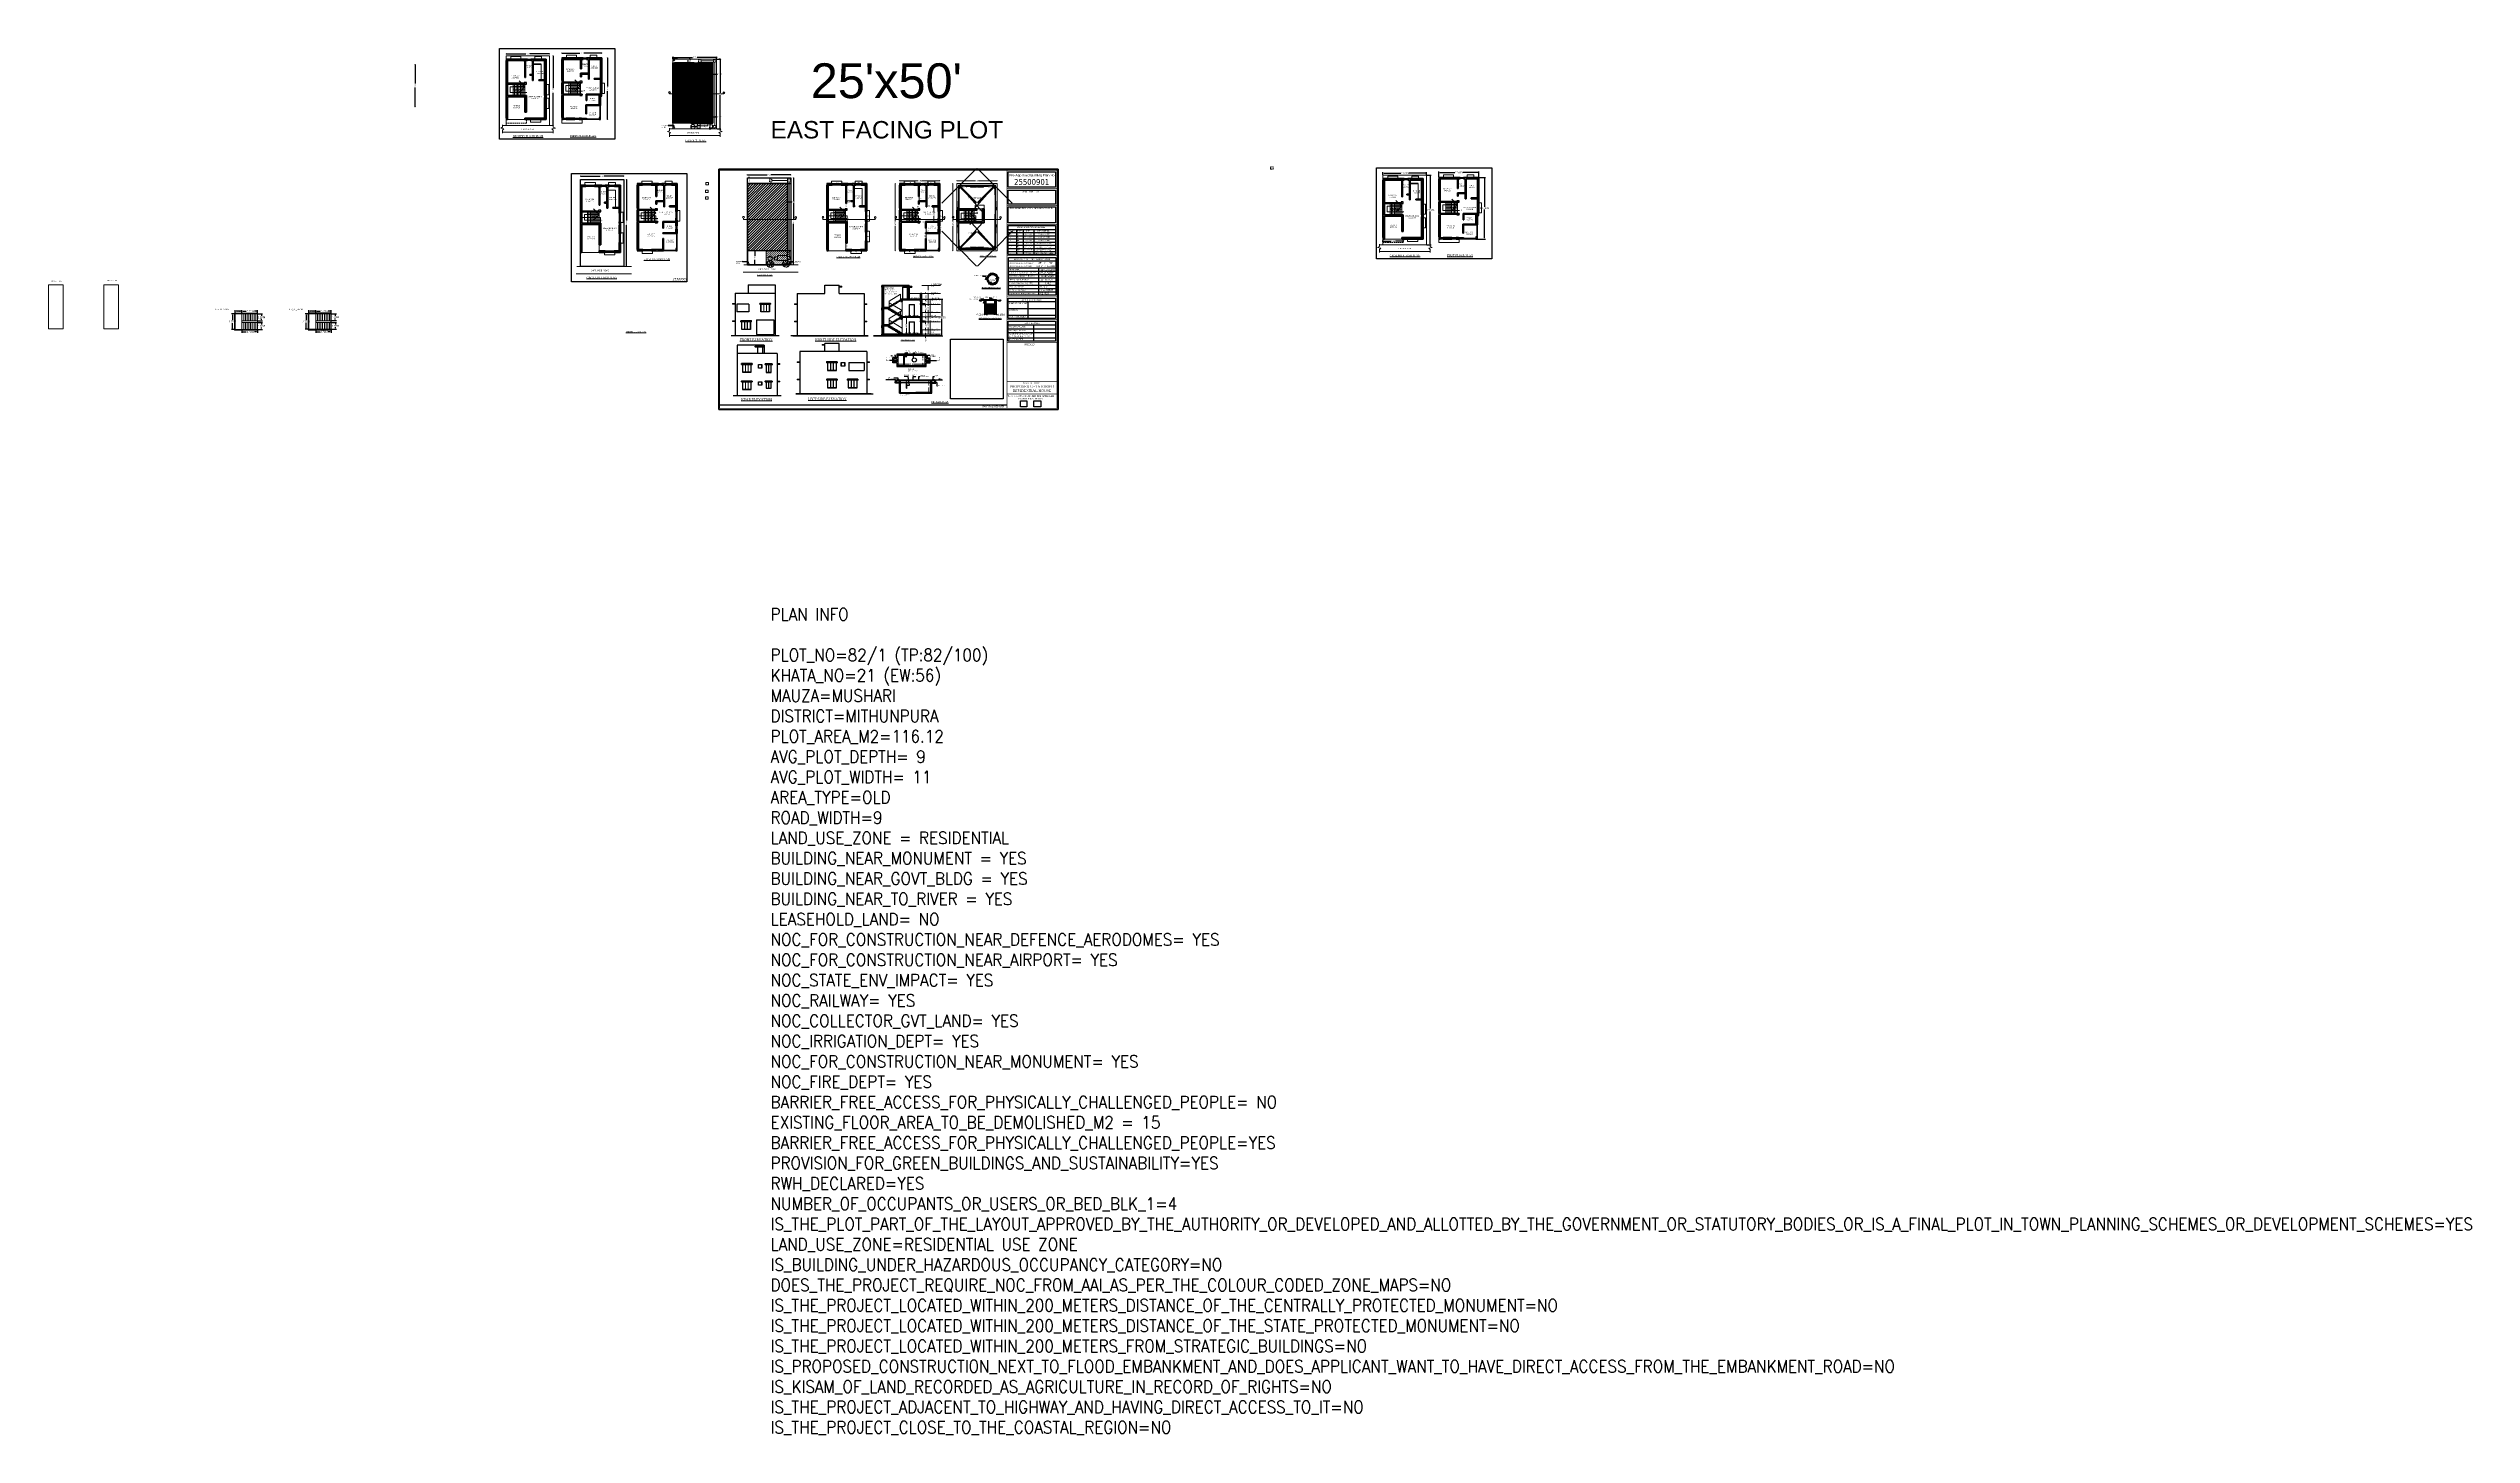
# Model space of a CAD drawing. Header units: metres. Extents: x -9744 to -9320, y 28583 to 28826.
import ezdxf

# ---------------------------------------------------------------- set-up
doc = ezdxf.new("R2010")
doc.units = ezdxf.units.M
doc.header["$PDMODE"] = 34
doc.header["$PDSIZE"] = -15
for name, pattern in [('CENTER2', [1.125, 0.75, -0.125, 0.125, -0.125]), ('CONTINULUS', [0]), ('DASHED', [0]), ('DASHED2', [0.375, 0.25, -0.125]), ('HIDDEN', [0.375, 0.25, -0.125])]:
    doc.linetypes.add(name, pattern=pattern)
doc.layers.add('BLK_1_COVERED_AREA', color=140, linetype='Continuous', lineweight=30, true_color=0x00bfff)
for name, color, linetype, lineweight in [('BLK_1_DA_RAMP_1', 7, 'Continuous', 0), ('BLK_1_FLR_0_BLT_UP_AREA', 11, 'DASHED', 9), ('BLK_1_FLR_0_STAIR_1', 7, 'Continuous', 0), ('BLK_1_FLR_0_STAIR_1_FLIGHT_1', 7, 'Continuous', 0), ('BLK_1_FLR_0_STAIR_1_FLIGHT_2', 7, 'Continuous', 0), ('BLK_1_FLR_0_STAIR_1_LANDING_1', 7, 'Continuous', 0), ('BLK_1_FLR_0_VEHICLERAMP_1', 7, 'Continuous', 0), ('BLK_1_FLR_1_BLT_UP_AREA', 11, 'DASHED', 9), ('BLK_1_FLR_1_STAIR_1_FLIGHT_1', 7, 'Continuous', 0), ('BLK_1_FLR_1_STAIR_1_FLIGHT_2', 7, 'Continuous', 0), ('BLK_1_FLR_1_STAIR_1_LANDING_1', 7, 'Continuous', 0), ('BLK_1_LVL_0_BLDG_FOOT_PRINT', 1, 'DASHED', 9), ('BUA TOTAL', 3, 'Continuous', 30), ('Chajja', 23, 'DASHED', 9), ('col', 1, 'Continuous', 20), ('column', 1, 'Continuous', 25), ('dim', 7, 'Continuous', 0), ('Dim.', 7, 'Continuous', 13), ('dw text', 94, 'Continuous', 9), ('ELE', 7, 'Continuous', 35), ('ele-1', 7, 'Continuous', 30), ('ELE-2', 252, 'Continuous', 18), ('ELE-3', 250, 'Continuous', 18), ('elevation', 5, 'Continuous', 13), ('FORMAT LINE', 7, 'Continuous', 25), ('HATCH', 8, 'Continuous', 0), ('IC', 31, 'Continuous', 0), ('LANDSCAPE', 66, 'Continuous', 13), ('layer', 66, 'Continuous', 15), ('Layer2', 48, 'Continuous', 15), ('LS-Tree', 96, 'Continuous', 9), ('PASSAGE', 1, 'Continuous', 20), ('PLAN', 7, 'Continuous', 40), ('PLAN_INFO', 1, 'Continuous', 20), ('PLANTATION_TREECOVER', 7, 'Continuous', 0), ('PLOT_BOUNDARY', 3, 'Continuous', 30), ('rm text', 7, 'Continuous', 18), ('RM TXT', 7, 'Continuous', 20), ('SEC DIM', 2, 'Continuous', 15), ('SEC LINE', 3, 'Continuous', 20), ('SEC WALL', 255, 'Continuous', 30), ('sec-slab', 1, 'Continuous', 40), ('Site', 1, 'CENTER2', 35), ('TEXT', 7, 'Continuous', 20), ('TEXT-D-W', 3, 'Continuous', 20), ('TXT', 7, 'Continuous', 20), ('WALL', 7, 'Continuous', 25), ('WALL.', 3, 'Continuous', 30), ('win', 5, 'Continuous', 13), ('WINDOWS', 5, 'Continuous', 20)]:
    doc.layers.add(name, color=color, linetype=linetype, lineweight=lineweight)
for name, color, linetype, plot in [('BLK_1_FLR_1_STAIR_1', 7, 'Continuous', False), ('BLK_1_HT_OF_BLDG', 5, 'Continuous', False), ('BLK_1_LVL_0_FRONT_SETBACK', 2, 'Continuous', False), ('BLK_1_LVL_0_REAR_SETBACK', 11, 'Continuous', False)]:
    doc.layers.add(name, color=color, linetype=linetype, plot=plot)
doc.layers.add('BLK_1_LVL_0_SIDE_SETBACK2', color=102, linetype='Continuous', true_color=0x00cc33, plot=False)
doc.styles.add('12', font='times.ttf', dxfattribs={"height": 12})
doc.styles.add('9', font='times.ttf', dxfattribs={"height": 9})
doc.styles.add('Arial', font='arial.ttf', dxfattribs={"height": 0.2})
doc.styles.add('MtXpl_Georgia', font='georgiab.ttf')
doc.styles.add('PreDCRFont', font='arial.ttf', dxfattribs={"height": 0.25})
doc.styles.get("Standard").update_dxf_attribs({"font": 'arial.ttf', "height": 0.25})
doc.styles.add('STYLE1', font='arial.ttf', dxfattribs={"height": 0.3})
doc.styles.add('style2', font='arial.ttf', dxfattribs={"height": 0.3})
doc.styles.add('style3', font='arial.ttf', dxfattribs={"height": 12})
doc.dimstyles.new('Copy of Standard', dxfattribs={"dimtxt": 9, "dimasz": 2, "dimexe": 0.125, "dimexo": 0.125, "dimgap": 0, "dimtad": 0, "dimtoh": 1, "dimdec": 0, "dimlfac": -1, "dimzin": 0, "dimdsep": 46, "dimlunit": 4, "dimtxsty": 'Arial', "dimblk": 'OBLIQUE', "dimcen": 10, "dimse1": 1, "dimse2": 1, "dimclrd": 54, "dimclre": 252, "dimclrt": 256, "dimadec": 8, "dimazin": 0, "dimtfac": 1, "dimtdec": 0, "dimtofl": 0, "dimtmove": 1, "dimatfit": 3, "dimldrblk": 'OPEN90', "dimfxl": 0.125, "dimtolj": 1, "dimtzin": 0, "dimlwd": 0, "dimlwe": -1, "dimarcsym": 0})
doc.dimstyles.new('INT DIM', dxfattribs={"dimtxt": 0.3, "dimasz": 0.1, "dimexe": 0.18, "dimexo": 0.0625, "dimgap": 0.09, "dimtad": 0, "dimzin": 0, "dimdsep": 46, "dimtxsty": 'style2', "dimblk": 'OPEN90', "dimcen": 0.09, "dimse1": 1, "dimse2": 1, "dimclrd": 250, "dimclrt": 256, "dimadec": 0, "dimazin": 0, "dimtfac": 1, "dimtofl": 0, "dimtmove": 0, "dimatfit": 3, "dimfxl": 0.18, "dimtolj": 1, "dimtzin": 0, "dimlwd": -1, "dimarcsym": 0})
doc.dimstyles.new('OUTER DIM', dxfattribs={"dimtxt": 0.3, "dimasz": 0.18, "dimexe": 0.1, "dimexo": 0.1, "dimgap": 0.09, "dimtad": 0, "dimtih": 1, "dimtoh": 1, "dimzin": 0, "dimdsep": 46, "dimtxsty": 'Standard', "dimblk": 'OBLIQUE', "dimcen": 0, "dimdle": 0.1, "dimclrd": 147, "dimclre": 147, "dimclrt": 7, "dimadec": 0, "dimazin": 0, "dimtfac": 1, "dimtofl": 0, "dimtmove": 0, "dimatfit": 3, "dimfxl": 0.125, "dimtolj": 1, "dimtzin": 0, "dimarcsym": 0})
doc.dimstyles.new('RAJESH', dxfattribs={"dimtxt": 10, "dimasz": 7, "dimexe": 0.18, "dimexo": 0.0625, "dimgap": 0.09, "dimtad": 0, "dimtih": 1, "dimtoh": 1, "dimdec": 1, "dimzin": 0, "dimdsep": 46, "dimlunit": 4, "dimtxsty": 'Standard', "dimblk": 'OPEN90', "dimcen": 0.09, "dimadec": 0, "dimazin": 0, "dimtfac": 1, "dimtdec": 1, "dimtofl": 0, "dimtmove": 0, "dimatfit": 3, "dimfxl": 0.18, "dimtolj": 1, "dimtzin": 0, "dimarcsym": 0})
doc.dimstyles.get("Standard").update_dxf_attribs({"dimtxt": 0.9, "dimasz": 0.18, "dimexe": 0.18, "dimexo": 0.0625, "dimgap": 0.09, "dimtad": 0, "dimtih": 1, "dimtoh": 1, "dimdec": 4, "dimzin": 0, "dimdsep": 46, "dimtxsty": 'STYLE1', "dimcen": 0.09, "dimadec": 0, "dimazin": 0, "dimtfac": 1, "dimtdec": 4, "dimtofl": 0, "dimtmove": 0, "dimatfit": 3, "dimfxl": 1, "dimtolj": 1, "dimtzin": 0, "dimarcsym": 0})
picture_1 = doc.add_image_def('image1.png', size_in_pixel=(150, 150))
picture_2 = doc.add_image_def('image2.jpg', size_in_pixel=(235, 215))
picture_3 = doc.add_image_def('image3.jpg', size_in_pixel=(2415, 2738))
pattern_1 = [(45, (-13280.77444, 25722.39783), (-0.134703842, 0.134703842), []), (45, (-13280.68463, 25722.39783), (-0.134703842, 0.134703842), [])]
pattern_2 = [(50, (-10368.69741, 28700.4788), (0.196757633, -0.017214062), [0.020573877, -0.22631264]), (355, (-10368.69741, 28700.4788), (-0.03806204, 0.20634011), [0.0164591, -0.181050114]), (100.4514, (-10368.68101, 28700.47737), (0.15869574, 0.18912592), [0.017485104, -0.19233615]), (46.1842, (-10368.6974, 28700.53367), (0.29276381, -0.0454049), [0.03086081, -0.33946896]), (96.6356, (-10368.673, 28700.5299), (0.25639514, 0.26721841), [0.02622766, -0.28850418]), (351.1842, (-10368.6974, 28700.53367), (0.25639493, 0.26721861), [0.02468865, -0.27157517]), (21, (-10368.66998, 28700.51995), (0.16374256, -0.11044575), [0.020573877, -0.22631264]), (326, (-10368.66998, 28700.51995), (0.06674586, 0.198921967), [0.0164591, -0.181050114]), (71.4514, (-10368.65633, 28700.51075), (0.23048849, 0.088476035), [0.017485104, -0.19233615]), (37.5, (-10368.69741, 28700.47881), (0.0033356715, 0.091318894), [0, -0.178855567, 0, -0.183793297, 0, -0.18173591]), (7.5, (-10368.69741, 28700.47881), (0.072164803, 0.108194372), [0, -0.104789611, 0, -0.174740792, 0, -0.069265384]), (327.5, (-10368.758584, 28700.47881), (0.146437292, -0.006187215), [0, -0.068579589, 0, -0.213968316, 0, -0.283919496]), (317.5, (-10368.78602, 28700.47881), (0.15997867, 0.027460634), [0, -0.089153465, 0, -0.142096907, 0, -0.20162399])]
pattern_3 = [(50, (-10366.54843, 28700.4788), (0.196757633, -0.017214062), [0.020573877, -0.22631264]), (355, (-10366.54843, 28700.4788), (-0.03806204, 0.20634011), [0.0164591, -0.181050114]), (100.4514, (-10366.53204, 28700.47737), (0.15869574, 0.18912592), [0.017485104, -0.19233615]), (46.1842, (-10366.54843, 28700.53367), (0.29276381, -0.0454049), [0.03086081, -0.33946896]), (96.6356, (-10366.52404, 28700.5299), (0.25639514, 0.26721841), [0.02622766, -0.28850418]), (351.1842, (-10366.54843, 28700.53367), (0.25639493, 0.26721861), [0.02468865, -0.27157517]), (21, (-10366.521, 28700.51995), (0.16374256, -0.11044575), [0.020573877, -0.22631264]), (326, (-10366.521, 28700.51995), (0.06674586, 0.198921967), [0.0164591, -0.181050114]), (71.4514, (-10366.50736, 28700.51075), (0.23048849, 0.088476035), [0.017485104, -0.19233615]), (37.5, (-10366.54843, 28700.47881), (0.0033356715, 0.091318894), [0, -0.178855567, 0, -0.183793297, 0, -0.18173591]), (7.5, (-10366.54843, 28700.47881), (0.072164803, 0.108194372), [0, -0.104789611, 0, -0.174740792, 0, -0.069265384]), (327.5, (-10366.609606, 28700.47881), (0.146437292, -0.006187215), [0, -0.068579589, 0, -0.213968316, 0, -0.283919496]), (317.5, (-10366.63704, 28700.47881), (0.15997867, 0.027460634), [0, -0.089153465, 0, -0.142096907, 0, -0.20162399])]

# ---------------------------------------------------------------- blocks, each defined once
blk = doc.blocks.new('_Open90')
at = {"layer": 'PLAN', "color": 0, "lineweight": -2}
for p, q in [((0, 0), (-1, 0)), ((-0.5, 0.5), (0, 0)), ((0, 0), (-0.5, -0.5))]:
    blk.add_line(p, q, dxfattribs=at)
blk = doc.blocks.new('*D5')
at = {"color": 0, "linetype": 'Continuous', "lineweight": -2, "transparency": 16777216}
for p, q in [((-9579.16, 28784.66), (-9579.06, 28784.51)), ((-9578.95, 28784.8), (-9578.67, 28784.97)), ((-9577.68, 28785.6), (-9577.96, 28785.42)), ((-9577.47, 28785.73), (-9577.38, 28785.58))]:
    blk.add_line(p, q, dxfattribs=at)
at = {"layer": 'Defpoints', "color": 0, "transparency": 16777216}
for p in [(-9579.4, 28785.04), (-9577.71, 28786.11), (-9577.47, 28785.73)]:
    blk.add_point(p, dxfattribs=at)
at = {"color": 0, "lineweight": -2, "transparency": 16777216, "xscale": 0.25, "yscale": 0.25, "zscale": 0.25}
for p, rotation in [((-9579.16, 28784.66), 212.3969500919305), ((-9577.47, 28785.73), 32.39695009193054)]:
    blk.add_blockref('_Open90', p, dxfattribs=dict(at, rotation=rotation))
at = {"color": 0, "transparency": 16777216, "insert": (-9578.32, 28785.2), "char_height": 0.25, "attachment_point": 5}
blk.add_mtext('\\A1;0.95M %%C', dxfattribs=at)
blk = doc.blocks.new('*D6')
at = {"layer": 'Defpoints', "color": 0, "linetype": 'ByBlock', "ltscale": 5, "transparency": 16777216}
for p in [(-9578.07, 28779.36), (-9577.82, 28779.35), (-9577.82, 28779.21)]:
    blk.add_point(p, dxfattribs=at)
at = {"layer": 'WALL', "color": 250, "ltscale": 5, "transparency": 16777216}
for p, q in [((-9578.17, 28779.21), (-9578.27, 28779.21)), ((-9577.72, 28779.21), (-9577.62, 28779.21))]:
    blk.add_line(p, q, dxfattribs=at)
at = {"layer": 'WALL', "color": 250, "linetype": 'ByBlock', "ltscale": 5, "transparency": 16777216, "xscale": 0.1, "yscale": 0.1, "zscale": 0.1}
blk.add_blockref('_Open90', (-9578.07, 28779.21), dxfattribs=at)
at = {"layer": 'WALL', "color": 250, "linetype": 'ByBlock', "ltscale": 5, "transparency": 16777216, "xscale": 0.1, "yscale": 0.1, "zscale": 0.1, "rotation": 180}
blk.add_blockref('_Open90', (-9577.82, 28779.21), dxfattribs=at)
at = {"layer": 'WALL', "linetype": 'ByBlock', "lineweight": 40, "ltscale": 5, "transparency": 16777216, "insert": (-9576.98, 28779.21), "char_height": 0.3, "attachment_point": 5, "style": 'style2'}
blk.add_mtext('\\A1;0.25M', dxfattribs=at)
blk = doc.blocks.new('*D7')
at = {"layer": 'Defpoints', "color": 0, "linetype": 'ByBlock', "ltscale": 5, "transparency": 16777216}
for p in [(-9579.84, 28779.35), (-9579.84, 28779.21), (-9579.59, 28779.35)]:
    blk.add_point(p, dxfattribs=at)
at = {"layer": 'WALL', "color": 250, "ltscale": 5, "transparency": 16777216}
for p, q in [((-9579.94, 28779.21), (-9580.04, 28779.21)), ((-9579.49, 28779.21), (-9579.39, 28779.21))]:
    blk.add_line(p, q, dxfattribs=at)
at = {"layer": 'WALL', "color": 250, "linetype": 'ByBlock', "ltscale": 5, "transparency": 16777216, "xscale": 0.1, "yscale": 0.1, "zscale": 0.1}
blk.add_blockref('_Open90', (-9579.84, 28779.21), dxfattribs=at)
at = {"layer": 'WALL', "color": 250, "linetype": 'ByBlock', "ltscale": 5, "transparency": 16777216, "xscale": 0.1, "yscale": 0.1, "zscale": 0.1, "rotation": 180}
blk.add_blockref('_Open90', (-9579.59, 28779.21), dxfattribs=at)
at = {"layer": 'WALL', "linetype": 'ByBlock', "lineweight": 40, "ltscale": 5, "transparency": 16777216, "insert": (-9580.69, 28779.21), "char_height": 0.3, "attachment_point": 5, "style": 'style2'}
blk.add_mtext('\\A1;0.25M', dxfattribs=at)
blk = doc.blocks.new('*D8')
at = {"layer": 'Defpoints', "color": 0, "linetype": 'ByBlock', "ltscale": 5, "transparency": 16777216}
for p in [(-9579.1, 28781.06), (-9579.1, 28779.35), (-9579.03, 28779.35)]:
    blk.add_point(p, dxfattribs=at)
at = {"layer": 'WALL', "color": 250, "ltscale": 5, "transparency": 16777216}
for p, q in [((-9579.03, 28780.96), (-9579.03, 28780.72)), ((-9579.03, 28779.45), (-9579.03, 28779.69))]:
    blk.add_line(p, q, dxfattribs=at)
at = {"layer": 'WALL', "color": 250, "linetype": 'ByBlock', "ltscale": 5, "transparency": 16777216, "xscale": 0.1, "yscale": 0.1, "zscale": 0.1}
for p, rotation in [((-9579.03, 28781.06), 90), ((-9579.03, 28779.35), 270)]:
    blk.add_blockref('_Open90', p, dxfattribs=dict(at, rotation=rotation))
at = {"layer": 'WALL', "linetype": 'ByBlock', "lineweight": 40, "ltscale": 5, "transparency": 16777216, "insert": (-9579.03, 28780.2), "char_height": 0.3, "attachment_point": 5, "rotation": 90, "style": 'style2'}
blk.add_mtext('\\A1;1.5M', dxfattribs=at)
blk = doc.blocks.new('CFGUHY')
at = {"layer": 'IC', "linetype": 'DASHED2', "ltscale": 2}
blk.add_lwpolyline([(53916, -2421), (53956, -2421), (53956, -2461), (53916, -2461)], close=True, dxfattribs=at)
at = {"ltscale": 5, "insert": (53924, -2434), "char_height": 15, "width": 31.26, "attachment_point": 1, "style": 'PreDCRFont'}
blk.add_mtext('I.C.', dxfattribs=at)
blk = doc.blocks.new('*D9')
at = {"layer": 'BUA TOTAL', "color": 250, "ltscale": 0.05, "transparency": 16777216}
for p, q in [((-9620.11, 28790.28), (-9620.11, 28789.5)), ((-9620.11, 28788.02), (-9620.11, 28788.8))]:
    blk.add_line(p, q, dxfattribs=at)
at = {"layer": 'BUA TOTAL', "color": 250, "linetype": 'CONTINULUS', "ltscale": 0.05, "transparency": 16777216, "xscale": 0.1, "yscale": 0.1, "zscale": 0.1}
for p, rotation in [((-9620.11, 28790.38), 90), ((-9620.11, 28787.92), 270)]:
    blk.add_blockref('_Open90', p, dxfattribs=dict(at, rotation=rotation))
at = {"layer": 'BUA TOTAL', "linetype": 'CONTINULUS', "ltscale": 0.05, "transparency": 16777216, "insert": (-9620.11, 28789.15), "char_height": 0.2, "attachment_point": 5, "rotation": 90, "style": 'Arial', "bg_fill": 3, "box_fill_scale": 1.1, "bg_fill_color": 9, "bg_fill_true_color": 13158600, "bg_fill_transparency": 0}
blk.add_mtext('\\A1;2.46', dxfattribs=at)
at = {"layer": 'Defpoints', "color": 0, "linetype": 'CONTINULUS', "ltscale": 0.05, "transparency": 16777216}
for p in [(-9620.44, 28790.38), (-9620.44, 28787.92), (-9620.11, 28787.92)]:
    blk.add_point(p, dxfattribs=at)
blk = doc.blocks.new('*D10')
at = {"layer": 'BUA TOTAL', "color": 250, "ltscale": 0.05, "transparency": 16777216}
for p, q in [((-9613.33, 28803.06), (-9613.33, 28795.96)), ((-9613.33, 28788.02), (-9613.33, 28795.12))]:
    blk.add_line(p, q, dxfattribs=at)
at = {"layer": 'Defpoints', "color": 0, "linetype": 'CONTINULUS', "ltscale": 0.05, "transparency": 16777216}
for p in [(-9613.78, 28803.16), (-9613.78, 28787.92), (-9613.33, 28787.92)]:
    blk.add_point(p, dxfattribs=at)
at = {"layer": 'BUA TOTAL', "color": 250, "linetype": 'CONTINULUS', "ltscale": 0.05, "transparency": 16777216, "xscale": 0.1, "yscale": 0.1, "zscale": 0.1}
for p, rotation in [((-9613.33, 28803.16), 90), ((-9613.33, 28787.92), 270)]:
    blk.add_blockref('_Open90', p, dxfattribs=dict(at, rotation=rotation))
at = {"layer": 'BUA TOTAL', "linetype": 'CONTINULUS', "ltscale": 0.05, "transparency": 16777216, "insert": (-9613.33, 28795.54), "char_height": 0.2, "attachment_point": 5, "rotation": 90, "style": 'Arial', "bg_fill": 3, "box_fill_scale": 1.1, "bg_fill_color": 9, "bg_fill_true_color": 13158600, "bg_fill_transparency": 0}
blk.add_mtext('\\A1;15.24', dxfattribs=at)
blk = doc.blocks.new('*D11')
at = {"layer": 'BUA TOTAL', "color": 250, "ltscale": 0.05, "transparency": 16777216}
for p, q in [((-9621.3, 28803.7), (-9617.93, 28803.7)), ((-9613.88, 28803.7), (-9617.24, 28803.7))]:
    blk.add_line(p, q, dxfattribs=at)
at = {"layer": 'Defpoints', "color": 0, "linetype": 'CONTINULUS', "ltscale": 0.05, "transparency": 16777216}
for p in [(-9621.4, 28803.7), (-9621.4, 28803.16), (-9613.78, 28803.16)]:
    blk.add_point(p, dxfattribs=at)
at = {"layer": 'BUA TOTAL', "color": 250, "linetype": 'CONTINULUS', "ltscale": 0.05, "transparency": 16777216, "xscale": 0.1, "yscale": 0.1, "zscale": 0.1, "rotation": 180}
blk.add_blockref('_Open90', (-9621.4, 28803.7), dxfattribs=at)
at = {"layer": 'BUA TOTAL', "color": 250, "linetype": 'CONTINULUS', "ltscale": 0.05, "transparency": 16777216, "xscale": 0.1, "yscale": 0.1, "zscale": 0.1}
blk.add_blockref('_Open90', (-9613.78, 28803.7), dxfattribs=at)
at = {"layer": 'BUA TOTAL', "linetype": 'CONTINULUS', "ltscale": 0.05, "transparency": 16777216, "insert": (-9617.59, 28803.7), "char_height": 0.2, "attachment_point": 5, "style": 'Arial', "bg_fill": 3, "box_fill_scale": 1.1, "bg_fill_color": 9, "bg_fill_true_color": 13158600, "bg_fill_transparency": 0}
blk.add_mtext('\\A1;7.62', dxfattribs=at)
blk = doc.blocks.new('A$C4CE71B6A')
at = {"layer": 'IC', "linetype": 'HIDDEN', "ltscale": 25}
blk.add_line((0.74, 1.85), (0.74, 1.38), dxfattribs=at)
for points in [[(0.97, 4.43), (0.97, 4.99), (0.37, 4.99), (0.37, 4.43)], [(1.04, 2.45), (1.04, 1.85), (0.43, 1.85), (0.43, 2.45)]]:
    blk.add_lwpolyline(points, dxfattribs=at)
at = {"layer": 'IC', "linetype": 'Continuous', "ltscale": 25}
blk.add_lwpolyline([(1.17, 4.43), (1.17, 2.45), (0.18, 2.45), (0.18, 4.43)], close=True, dxfattribs=at)
blk.add_circle((0.74, 0.95), 0.433, dxfattribs=at)
at = {"layer": 'IC', "style": 'style3'}
for s, p in [('SEPTIC ', (0.25, 3.47)), ('TANK', (0.35, 3.25)), ('S.P', (0.57, 0.89))]:
    blk.add_text(s, height=0.152, dxfattribs=at).set_placement(p)
blk = doc.blocks.new('_Oblique')
at = {"color": 0, "linetype": 'ByBlock', "lineweight": -2}
blk.add_line((-0.5, -0.5), (0.5, 0.5), dxfattribs=at)
blk = doc.blocks.new('*D12')
at = {"layer": 'Defpoints', "color": 0, "ltscale": 0.05, "transparency": 16777216}
for p in [(-9594.75, 28802.66), (-9594.75, 28802.14), (-9587.74, 28802.14)]:
    blk.add_point(p, dxfattribs=at)
at = {"layer": 'Dim.', "color": 250, "ltscale": 0.05, "transparency": 16777216}
for p, q in [((-9594.65, 28802.66), (-9591.57, 28802.66)), ((-9587.84, 28802.66), (-9590.91, 28802.66))]:
    blk.add_line(p, q, dxfattribs=at)
at = {"layer": 'Dim.', "color": 250, "ltscale": 0.05, "transparency": 16777216, "xscale": 0.1, "yscale": 0.1, "zscale": 0.1, "rotation": 180}
blk.add_blockref('_Open90', (-9594.75, 28802.66), dxfattribs=at)
at = {"layer": 'Dim.', "color": 250, "ltscale": 0.05, "transparency": 16777216, "xscale": 0.1, "yscale": 0.1, "zscale": 0.1}
blk.add_blockref('_Open90', (-9587.74, 28802.66), dxfattribs=at)
at = {"layer": 'Dim.', "ltscale": 0.05, "transparency": 16777216, "insert": (-9591.24, 28802.66), "char_height": 0.2, "attachment_point": 5, "style": 'Arial'}
blk.add_mtext('\\A1;7.01', dxfattribs=at)
blk = doc.blocks.new('*D13')
at = {"layer": 'Defpoints', "color": 0, "ltscale": 0.05, "transparency": 16777216}
for p in [(-9595.51, 28802.14), (-9594.75, 28802.14), (-9594.75, 28790.38)]:
    blk.add_point(p, dxfattribs=at)
at = {"layer": 'Dim.', "color": 250, "ltscale": 0.05, "transparency": 16777216}
for p, q in [((-9595.51, 28802.04), (-9595.51, 28795.52)), ((-9595.51, 28790.48), (-9595.51, 28794.68))]:
    blk.add_line(p, q, dxfattribs=at)
at = {"layer": 'Dim.', "color": 250, "ltscale": 0.05, "transparency": 16777216, "xscale": 0.1, "yscale": 0.1, "zscale": 0.1}
for p, rotation in [((-9595.51, 28802.14), 90), ((-9595.51, 28790.38), 270)]:
    blk.add_blockref('_Open90', p, dxfattribs=dict(at, rotation=rotation))
at = {"layer": 'Dim.', "ltscale": 0.05, "transparency": 16777216, "insert": (-9595.51, 28795.1), "char_height": 0.2, "attachment_point": 5, "rotation": 90, "style": 'Arial'}
blk.add_mtext('\\A1;11.76', dxfattribs=at)
blk = doc.blocks.new('*D14')
at = {"layer": 'Defpoints', "color": 0, "ltscale": 0.05, "transparency": 16777216}
for p in [(-9584.72, 28802.66), (-9584.72, 28802.14), (-9577.7, 28802.14)]:
    blk.add_point(p, dxfattribs=at)
at = {"layer": 'Dim.', "color": 250, "ltscale": 0.05, "transparency": 16777216}
for p, q in [((-9584.62, 28802.66), (-9581.54, 28802.66)), ((-9577.8, 28802.66), (-9580.88, 28802.66))]:
    blk.add_line(p, q, dxfattribs=at)
at = {"layer": 'Dim.', "color": 250, "ltscale": 0.05, "transparency": 16777216, "xscale": 0.1, "yscale": 0.1, "zscale": 0.1, "rotation": 180}
blk.add_blockref('_Open90', (-9584.72, 28802.66), dxfattribs=at)
at = {"layer": 'Dim.', "color": 250, "ltscale": 0.05, "transparency": 16777216, "xscale": 0.1, "yscale": 0.1, "zscale": 0.1}
blk.add_blockref('_Open90', (-9577.7, 28802.66), dxfattribs=at)
at = {"layer": 'Dim.', "ltscale": 0.05, "transparency": 16777216, "insert": (-9581.21, 28802.66), "char_height": 0.2, "attachment_point": 5, "style": 'Arial'}
blk.add_mtext('\\A1;7.01', dxfattribs=at)
blk = doc.blocks.new('*D15')
at = {"layer": 'Defpoints', "color": 0, "ltscale": 0.05, "transparency": 16777216}
for p in [(-9585.47, 28802.14), (-9584.72, 28802.14), (-9584.72, 28790.38)]:
    blk.add_point(p, dxfattribs=at)
at = {"layer": 'Dim.', "color": 250, "ltscale": 0.05, "transparency": 16777216}
for p, q in [((-9585.47, 28802.04), (-9585.47, 28795.52)), ((-9585.47, 28790.48), (-9585.47, 28794.68))]:
    blk.add_line(p, q, dxfattribs=at)
at = {"layer": 'Dim.', "color": 250, "ltscale": 0.05, "transparency": 16777216, "xscale": 0.1, "yscale": 0.1, "zscale": 0.1}
for p, rotation in [((-9585.47, 28802.14), 90), ((-9585.47, 28790.38), 270)]:
    blk.add_blockref('_Open90', p, dxfattribs=dict(at, rotation=rotation))
at = {"layer": 'Dim.', "ltscale": 0.05, "transparency": 16777216, "insert": (-9585.47, 28795.1), "char_height": 0.2, "attachment_point": 5, "rotation": 90, "style": 'Arial'}
blk.add_mtext('\\A1;11.76', dxfattribs=at)
blk = doc.blocks.new('P8')
at = {"layer": 'LS-Tree', "color": 8}
for p, q in [((-0.66, 0.4), (-0.76, 0.08)), ((-0.76, 0.08), (-0.49, 0.05)), ((-0.49, 0.05), (-0.76, 0.02)), ((-0.76, 0.02), (-0.71, -0.27)), ((-0.45, 0.6), (-0.66, 0.4)), ((-0.37, 0.59), (-0.45, 0.6)), ((-0.13, 0.23), (-0.37, 0.59)), ((-0.11, 0.76), (-0.36, 0.68)), ((-0.36, 0.68), (-0.13, 0.23)), ((-0.17, 0.02), (-0.35, 0.03)), ((-0.35, 0.03), (-0.32, 0)), ((-0.32, 0), (-0.17, 0.02)), ((0.22, 0.73), (-0.11, 0.76)), ((0, -0.06), (0, 0.06)), ((0.08, 0.2), (0.25, 0.59)), ((0.18, 0.59), (0.08, 0.2)), ((0.7, 0.32), (0.14, 0.02)), ((0.14, 0.02), (0.57, 0.3)), ((0.25, 0.59), (0.18, 0.59)), ((0.24, 0.66), (0.22, 0.73)), ((0.28, 0.71), (0.24, 0.66)), ((0.47, 0.61), (0.28, 0.71)), ((0.63, 0.42), (0.47, 0.61)), ((0.47, 0.29), (0.63, 0.42)), ((0.57, 0.3), (0.47, 0.29)), ((0.77, 0.11), (0.7, 0.32)), ((0.76, -0.13), (0.77, 0.11)), ((-0.71, -0.27), (-0.65, -0.4)), ((-0.65, -0.4), (-0.13, -0.12)), ((-0.13, -0.12), (-0.62, -0.45)), ((-0.62, -0.45), (-0.44, -0.63)), ((-0.44, -0.63), (-0.19, -0.74)), ((-0.19, -0.74), (-0.05, -0.2)), ((-0.05, -0.2), (-0.12, -0.76)), ((-0.12, -0.76), (0.18, -0.75)), ((0.06, 0), (-0.06, 0)), ((0.41, -0.07), (0.12, -0.03)), ((0.12, -0.03), (0.4, -0.14)), ((0.13, -0.18), (0.51, -0.58)), ((0.42, -0.61), (0.13, -0.18)), ((0.18, -0.75), (0.41, -0.65)), ((0.39, -0.61), (0.42, -0.61)), ((0.41, -0.65), (0.39, -0.61)), ((0.4, -0.14), (0.41, -0.07)), ((0.51, -0.58), (0.66, -0.41)), ((0.57, -0.14), (0.76, -0.13)), ((0.75, -0.22), (0.57, -0.14)), ((0.66, -0.41), (0.75, -0.22))]:
    blk.add_line(p, q, dxfattribs=at)
blk = doc.blocks.new('*D18')
at = {"layer": 'Defpoints', "color": 0, "ltscale": 0.05, "transparency": 16777216}
for p in [(-9590.84, 28775.81), (-9590.2, 28775.81), (-9590.84, 28775.5)]:
    blk.add_point(p, dxfattribs=at)
at = {"layer": 'Dim.', "color": 250, "ltscale": 0.05, "transparency": 16777216}
for p, q in [((-9590.2, 28775.91), (-9590.2, 28776.01)), ((-9590.2, 28775.4), (-9590.2, 28775.17))]:
    blk.add_line(p, q, dxfattribs=at)
at = {"layer": 'Dim.', "color": 250, "ltscale": 0.05, "transparency": 16777216, "xscale": 0.1, "yscale": 0.1, "zscale": 0.1}
for p, rotation in [((-9590.2, 28775.81), 270), ((-9590.2, 28775.5), 90)]:
    blk.add_blockref('_Open90', p, dxfattribs=dict(at, rotation=rotation))
at = {"layer": 'Dim.', "ltscale": 0.05, "transparency": 16777216, "insert": (-9590.2, 28774.82), "char_height": 0.2, "attachment_point": 5, "rotation": 90, "style": 'Arial'}
blk.add_mtext('\\A1;0.30', dxfattribs=at)
blk = doc.blocks.new('*D19')
at = {"layer": 'Defpoints', "color": 0, "ltscale": 0.05, "transparency": 16777216}
for p in [(-9590.84, 28776.57), (-9590.84, 28775.81), (-9590.2, 28776.57)]:
    blk.add_point(p, dxfattribs=at)
at = {"layer": 'Dim.', "color": 250, "ltscale": 0.05, "transparency": 16777216}
for p, q in [((-9590.2, 28776.67), (-9590.2, 28776.77)), ((-9590.2, 28775.71), (-9590.2, 28775.61))]:
    blk.add_line(p, q, dxfattribs=at)
at = {"layer": 'Dim.', "color": 250, "ltscale": 0.05, "transparency": 16777216, "xscale": 0.1, "yscale": 0.1, "zscale": 0.1}
for p, rotation in [((-9590.2, 28776.57), 270), ((-9590.2, 28775.81), 90)]:
    blk.add_blockref('_Open90', p, dxfattribs=dict(at, rotation=rotation))
at = {"layer": 'Dim.', "ltscale": 0.05, "transparency": 16777216, "insert": (-9590.2, 28776.19), "char_height": 0.2, "attachment_point": 5, "rotation": 90, "style": 'Arial'}
blk.add_mtext('\\A1;0.76', dxfattribs=at)
blk = doc.blocks.new('*D20')
at = {"layer": 'Defpoints', "color": 0, "ltscale": 0.05, "transparency": 16777216}
for p in [(-9590.84, 28777.94), (-9590.84, 28776.57), (-9590.2, 28777.94)]:
    blk.add_point(p, dxfattribs=at)
at = {"layer": 'Dim.', "color": 250, "ltscale": 0.05, "transparency": 16777216}
for p, q in [((-9590.2, 28777.84), (-9590.2, 28777.59)), ((-9590.2, 28776.67), (-9590.2, 28776.91))]:
    blk.add_line(p, q, dxfattribs=at)
at = {"layer": 'Dim.', "color": 250, "ltscale": 0.05, "transparency": 16777216, "xscale": 0.1, "yscale": 0.1, "zscale": 0.1}
for p, rotation in [((-9590.2, 28777.94), 90), ((-9590.2, 28776.57), 270)]:
    blk.add_blockref('_Open90', p, dxfattribs=dict(at, rotation=rotation))
at = {"layer": 'Dim.', "ltscale": 0.05, "transparency": 16777216, "insert": (-9590.2, 28777.25), "char_height": 0.2, "attachment_point": 5, "rotation": 90, "style": 'Arial'}
blk.add_mtext('\\A1;1.37', dxfattribs=at)
blk = doc.blocks.new('*D21')
at = {"layer": 'Defpoints', "color": 0, "ltscale": 0.05, "transparency": 16777216}
for p in [(-9590.84, 28778.86), (-9590.84, 28777.94), (-9590.2, 28778.86)]:
    blk.add_point(p, dxfattribs=at)
at = {"layer": 'Dim.', "color": 250, "ltscale": 0.05, "transparency": 16777216}
for p, q in [((-9590.2, 28778.76), (-9590.2, 28778.75)), ((-9590.2, 28778.04), (-9590.2, 28778.05))]:
    blk.add_line(p, q, dxfattribs=at)
at = {"layer": 'Dim.', "color": 250, "ltscale": 0.05, "transparency": 16777216, "xscale": 0.1, "yscale": 0.1, "zscale": 0.1}
for p, rotation in [((-9590.2, 28778.86), 90), ((-9590.2, 28777.94), 270)]:
    blk.add_blockref('_Open90', p, dxfattribs=dict(at, rotation=rotation))
at = {"layer": 'Dim.', "ltscale": 0.05, "transparency": 16777216, "insert": (-9590.2, 28778.4), "char_height": 0.2, "attachment_point": 5, "rotation": 90, "style": 'Arial'}
blk.add_mtext('\\A1;0.92', dxfattribs=at)
blk = doc.blocks.new('*D22')
at = {"layer": 'Defpoints', "color": 0, "ltscale": 0.05, "transparency": 16777216}
for p in [(-9590.84, 28779.62), (-9590.84, 28778.86), (-9590.2, 28779.62)]:
    blk.add_point(p, dxfattribs=at)
at = {"layer": 'Dim.', "color": 250, "ltscale": 0.05, "transparency": 16777216}
for p, q in [((-9590.2, 28779.72), (-9590.2, 28779.82)), ((-9590.2, 28778.76), (-9590.2, 28778.66))]:
    blk.add_line(p, q, dxfattribs=at)
at = {"layer": 'Dim.', "color": 250, "ltscale": 0.05, "transparency": 16777216, "xscale": 0.1, "yscale": 0.1, "zscale": 0.1}
for p, rotation in [((-9590.2, 28779.62), 270), ((-9590.2, 28778.86), 90)]:
    blk.add_blockref('_Open90', p, dxfattribs=dict(at, rotation=rotation))
at = {"layer": 'Dim.', "ltscale": 0.05, "transparency": 16777216, "insert": (-9590.2, 28779.24), "char_height": 0.2, "attachment_point": 5, "rotation": 90, "style": 'Arial'}
blk.add_mtext('\\A1;0.76', dxfattribs=at)
blk = doc.blocks.new('*D23')
at = {"layer": 'Defpoints', "color": 0, "ltscale": 0.05, "transparency": 16777216}
for p in [(-9590.84, 28780.99), (-9590.2, 28780.99), (-9590.84, 28779.62)]:
    blk.add_point(p, dxfattribs=at)
at = {"layer": 'Dim.', "color": 250, "ltscale": 0.05, "transparency": 16777216}
for p, q in [((-9590.2, 28780.89), (-9590.2, 28780.64)), ((-9590.2, 28779.72), (-9590.2, 28779.96))]:
    blk.add_line(p, q, dxfattribs=at)
at = {"layer": 'Dim.', "color": 250, "ltscale": 0.05, "transparency": 16777216, "xscale": 0.1, "yscale": 0.1, "zscale": 0.1}
for p, rotation in [((-9590.2, 28780.99), 90), ((-9590.2, 28779.62), 270)]:
    blk.add_blockref('_Open90', p, dxfattribs=dict(at, rotation=rotation))
at = {"layer": 'Dim.', "ltscale": 0.05, "transparency": 16777216, "insert": (-9590.2, 28780.3), "char_height": 0.2, "attachment_point": 5, "rotation": 90, "style": 'Arial'}
blk.add_mtext('\\A1;1.37', dxfattribs=at)
blk = doc.blocks.new('*D24')
at = {"layer": 'Defpoints', "color": 0, "ltscale": 0.05, "transparency": 16777216}
for p in [(-9590.84, 28781.9), (-9590.84, 28780.99), (-9590.2, 28781.9)]:
    blk.add_point(p, dxfattribs=at)
at = {"layer": 'Dim.', "color": 250, "ltscale": 0.05, "transparency": 16777216}
for p, q in [((-9590.2, 28781.8), (-9590.2, 28781.79)), ((-9590.2, 28781.09), (-9590.2, 28781.1))]:
    blk.add_line(p, q, dxfattribs=at)
at = {"layer": 'Dim.', "color": 250, "ltscale": 0.05, "transparency": 16777216, "xscale": 0.1, "yscale": 0.1, "zscale": 0.1}
for p, rotation in [((-9590.2, 28781.9), 90), ((-9590.2, 28780.99), 270)]:
    blk.add_blockref('_Open90', p, dxfattribs=dict(at, rotation=rotation))
at = {"layer": 'Dim.', "ltscale": 0.05, "transparency": 16777216, "insert": (-9590.2, 28781.44), "char_height": 0.2, "attachment_point": 5, "rotation": 90, "style": 'Arial'}
blk.add_mtext('\\A1;0.92', dxfattribs=at)
blk = doc.blocks.new('*D25')
at = {"layer": 'Defpoints', "color": 0, "ltscale": 0.05, "transparency": 16777216}
for p in [(-9590.84, 28782.9), (-9590.84, 28781.9), (-9590.2, 28782.9)]:
    blk.add_point(p, dxfattribs=at)
at = {"layer": 'Dim.', "color": 250, "ltscale": 0.05, "transparency": 16777216}
for p, q in [((-9590.2, 28783), (-9590.2, 28783.1)), ((-9590.2, 28781.8), (-9590.2, 28781.7))]:
    blk.add_line(p, q, dxfattribs=at)
at = {"layer": 'Dim.', "color": 250, "ltscale": 0.05, "transparency": 16777216, "xscale": 0.1, "yscale": 0.1, "zscale": 0.1}
for p, rotation in [((-9590.2, 28782.9), 270), ((-9590.2, 28781.9), 90)]:
    blk.add_blockref('_Open90', p, dxfattribs=dict(at, rotation=rotation))
at = {"layer": 'Dim.', "ltscale": 0.05, "transparency": 16777216, "insert": (-9590.2, 28782.4), "char_height": 0.2, "attachment_point": 5, "rotation": 90, "style": 'Arial'}
blk.add_mtext('\\A1;1.00', dxfattribs=at)
blk = doc.blocks.new('*D16')
at = {"layer": 'Defpoints', "color": 0, "ltscale": 0.05, "transparency": 16777216}
for p in [(-9590, 28778.86), (-9589.98, 28775.81), (-9589.77, 28778.86)]:
    blk.add_point(p, dxfattribs=at)
at = {"layer": 'Dim.', "color": 250, "ltscale": 0.05, "transparency": 16777216}
for p, q in [((-9589.77, 28778.76), (-9589.77, 28777.68)), ((-9589.77, 28775.91), (-9589.77, 28776.98))]:
    blk.add_line(p, q, dxfattribs=at)
at = {"layer": 'Dim.', "color": 250, "ltscale": 0.05, "transparency": 16777216, "xscale": 0.1, "yscale": 0.1, "zscale": 0.1}
for p, rotation in [((-9589.77, 28778.86), 90), ((-9589.77, 28775.81), 270)]:
    blk.add_blockref('_Open90', p, dxfattribs=dict(at, rotation=rotation))
at = {"layer": 'Dim.', "ltscale": 0.05, "transparency": 16777216, "insert": (-9589.77, 28777.33), "char_height": 0.2, "attachment_point": 5, "rotation": 90, "style": 'Arial'}
blk.add_mtext('\\A1;3.05', dxfattribs=at)
blk = doc.blocks.new('*D26')
at = {"layer": 'Defpoints', "color": 0, "ltscale": 0.05, "transparency": 16777216}
for p in [(-9590.16, 28781.9), (-9589.77, 28781.9), (-9590, 28778.86)]:
    blk.add_point(p, dxfattribs=at)
at = {"layer": 'Dim.', "color": 250, "ltscale": 0.05, "transparency": 16777216}
for p, q in [((-9589.77, 28781.8), (-9589.77, 28780.73)), ((-9589.77, 28778.96), (-9589.77, 28780.03))]:
    blk.add_line(p, q, dxfattribs=at)
at = {"layer": 'Dim.', "color": 250, "ltscale": 0.05, "transparency": 16777216, "xscale": 0.1, "yscale": 0.1, "zscale": 0.1}
for p, rotation in [((-9589.77, 28781.9), 90), ((-9589.77, 28778.86), 270)]:
    blk.add_blockref('_Open90', p, dxfattribs=dict(at, rotation=rotation))
at = {"layer": 'Dim.', "ltscale": 0.05, "transparency": 16777216, "insert": (-9589.77, 28780.38), "char_height": 0.2, "attachment_point": 5, "rotation": 90, "style": 'Arial'}
blk.add_mtext('\\A1;3.05', dxfattribs=at)
blk = doc.blocks.new('*D27')
at = {"layer": 'Defpoints', "color": 0, "ltscale": 0.05, "transparency": 16777216}
for p in [(-9590.3, 28784.34), (-9589.77, 28784.34), (-9590.16, 28781.9)]:
    blk.add_point(p, dxfattribs=at)
at = {"layer": 'Dim.', "color": 250, "ltscale": 0.05, "transparency": 16777216}
for p, q in [((-9589.77, 28784.24), (-9589.77, 28783.47)), ((-9589.77, 28782), (-9589.77, 28782.77))]:
    blk.add_line(p, q, dxfattribs=at)
at = {"layer": 'Dim.', "color": 250, "ltscale": 0.05, "transparency": 16777216, "xscale": 0.1, "yscale": 0.1, "zscale": 0.1}
for p, rotation in [((-9589.77, 28784.34), 90), ((-9589.77, 28781.9), 270)]:
    blk.add_blockref('_Open90', p, dxfattribs=dict(at, rotation=rotation))
at = {"layer": 'Dim.', "ltscale": 0.05, "transparency": 16777216, "insert": (-9589.77, 28783.12), "char_height": 0.2, "attachment_point": 5, "rotation": 90, "style": 'Arial'}
blk.add_mtext('\\A1;2.44', dxfattribs=at)
blk = doc.blocks.new('*D17')
at = {"layer": 'Defpoints', "color": 0, "ltscale": 0.05, "transparency": 16777216}
for p in [(-9589.54, 28781.9), (-9589.42, 28781.9), (-9589.7, 28775.5)]:
    blk.add_point(p, dxfattribs=at)
at = {"layer": 'Dim.', "color": 250, "ltscale": 0.05, "transparency": 16777216}
for p, q in [((-9589.42, 28781.8), (-9589.42, 28778.83)), ((-9589.42, 28775.6), (-9589.42, 28778.13))]:
    blk.add_line(p, q, dxfattribs=at)
at = {"layer": 'Dim.', "color": 250, "ltscale": 0.05, "transparency": 16777216, "xscale": 0.1, "yscale": 0.1, "zscale": 0.1}
for p, rotation in [((-9589.42, 28781.9), 90), ((-9589.42, 28775.5), 270)]:
    blk.add_blockref('_Open90', p, dxfattribs=dict(at, rotation=rotation))
at = {"layer": 'Dim.', "ltscale": 0.05, "transparency": 16777216, "insert": (-9589.42, 28778.48), "char_height": 0.2, "attachment_point": 5, "rotation": 90, "style": 'Arial'}
blk.add_mtext('\\A1;6.40', dxfattribs=at)
blk = doc.blocks.new('*D28')
at = {"layer": 'Defpoints', "color": 0, "ltscale": 5, "transparency": 16777216}
for p in [(-9590.69, 28772.08), (-9590.69, 28772.08), (-9590.69, 28770.34)]:
    blk.add_point(p, dxfattribs=at)
at = {"layer": 'SEC DIM', "color": 250, "ltscale": 5, "transparency": 16777216}
for p, q in [((-9590.69, 28771.98), (-9590.69, 28771.67)), ((-9590.69, 28770.44), (-9590.69, 28770.74))]:
    blk.add_line(p, q, dxfattribs=at)
at = {"layer": 'SEC DIM', "color": 250, "ltscale": 5, "transparency": 16777216, "xscale": 0.1, "yscale": 0.1, "zscale": 0.1}
for p, rotation in [((-9590.69, 28772.08), 90), ((-9590.69, 28770.34), 270)]:
    blk.add_blockref('_Open90', p, dxfattribs=dict(at, rotation=rotation))
at = {"layer": 'SEC DIM', "ltscale": 5, "transparency": 16777216, "insert": (-9590.69, 28771.21), "char_height": 0.3, "attachment_point": 5, "rotation": 90, "style": 'style2'}
blk.add_mtext('\\A1;1.00', dxfattribs=at)
blk = doc.blocks.new('*D29')
at = {"layer": 'Defpoints', "color": 0, "ltscale": 5, "transparency": 16777216}
for p in [(-9595.06, 28770.34), (-9590.29, 28770.55), (-9590.29, 28770.34)]:
    blk.add_point(p, dxfattribs=at)
at = {"layer": 'SEC DIM', "color": 250, "ltscale": 5, "transparency": 16777216}
for p, q in [((-9594.96, 28770.55), (-9593.04, 28770.55)), ((-9590.39, 28770.55), (-9592.31, 28770.55))]:
    blk.add_line(p, q, dxfattribs=at)
at = {"layer": 'SEC DIM', "color": 250, "ltscale": 5, "transparency": 16777216, "xscale": 0.1, "yscale": 0.1, "zscale": 0.1, "rotation": 180}
blk.add_blockref('_Open90', (-9595.06, 28770.55), dxfattribs=at)
at = {"layer": 'SEC DIM', "color": 250, "ltscale": 5, "transparency": 16777216, "xscale": 0.1, "yscale": 0.1, "zscale": 0.1}
blk.add_blockref('_Open90', (-9590.29, 28770.55), dxfattribs=at)
at = {"layer": 'SEC DIM', "ltscale": 5, "transparency": 16777216, "insert": (-9592.68, 28770.55), "char_height": 0.3, "attachment_point": 5, "style": 'style2'}
blk.add_mtext('\\A1;3.0', dxfattribs=at)
blk = doc.blocks.new('*D30')
at = {"layer": 'Defpoints', "color": 0, "ltscale": 5, "transparency": 16777216}
for p in [(-9589.32, 28767.69), (-9589.65, 28765.71), (-9589.32, 28765.71)]:
    blk.add_point(p, dxfattribs=at)
at = {"layer": 'SEC DIM', "color": 250, "ltscale": 5, "transparency": 16777216}
for p, q in [((-9589.65, 28767.59), (-9589.65, 28767.05)), ((-9589.65, 28765.81), (-9589.65, 28766.35))]:
    blk.add_line(p, q, dxfattribs=at)
at = {"layer": 'SEC DIM', "color": 250, "ltscale": 5, "transparency": 16777216, "xscale": 0.1, "yscale": 0.1, "zscale": 0.1}
for p, rotation in [((-9589.65, 28767.69), 90), ((-9589.65, 28765.71), 270)]:
    blk.add_blockref('_Open90', p, dxfattribs=dict(at, rotation=rotation))
at = {"layer": 'SEC DIM', "ltscale": 5, "transparency": 16777216, "insert": (-9589.65, 28766.7), "char_height": 0.3, "attachment_point": 5, "rotation": 90, "style": 'style2'}
blk.add_mtext('\\A1;1.8', dxfattribs=at)
blk = doc.blocks.new('*D31')
at = {"color": 0, "lineweight": -2, "transparency": 16777216}
for p, q in [((-9510.17, 28803.69), (-9510.17, 28804.13)), ((-9509.99, 28803.95), (-9507.07, 28803.95)), ((-9502.73, 28803.95), (-9505.65, 28803.95)), ((-9502.55, 28803.69), (-9502.55, 28804.13))]:
    blk.add_line(p, q, dxfattribs=at)
at = {"color": 0, "transparency": 16777216}
for points in [[(-9509.99, 28803.98), (-9509.99, 28803.92), (-9510.17, 28803.95)], [(-9502.73, 28803.98), (-9502.73, 28803.92), (-9502.55, 28803.95)]]:
    blk.add_solid(points, dxfattribs=at)
at = {"layer": 'Defpoints', "color": 0, "transparency": 16777216}
for p in [(-9510.17, 28803.95), (-9510.17, 28803.63), (-9502.55, 28803.63)]:
    blk.add_point(p, dxfattribs=at)
at = {"color": 0, "transparency": 16777216, "insert": (-9506.36, 28803.95), "char_height": 0.3, "attachment_point": 5, "style": 'STYLE1'}
blk.add_mtext('\\A1;7.6200', dxfattribs=at)
blk = doc.blocks.new('*D32')
at = {"color": 0, "lineweight": -2, "transparency": 16777216}
for p, q in [((-9502.49, 28803.63), (-9501.72, 28803.63)), ((-9501.9, 28803.45), (-9501.9, 28797.77)), ((-9501.9, 28791.62), (-9501.9, 28797.29)), ((-9502.49, 28791.44), (-9501.72, 28791.44))]:
    blk.add_line(p, q, dxfattribs=at)
at = {"color": 0, "transparency": 16777216}
for points in [[(-9501.93, 28803.45), (-9501.87, 28803.45), (-9501.9, 28803.63)], [(-9501.93, 28791.62), (-9501.87, 28791.62), (-9501.9, 28791.44)]]:
    blk.add_solid(points, dxfattribs=at)
at = {"layer": 'Defpoints', "color": 0, "transparency": 16777216}
for p in [(-9502.55, 28803.63), (-9502.55, 28791.44), (-9501.9, 28791.44)]:
    blk.add_point(p, dxfattribs=at)
at = {"color": 0, "transparency": 16777216, "insert": (-9501.9, 28797.53), "char_height": 0.3, "attachment_point": 5, "style": 'STYLE1'}
blk.add_mtext('\\A1;12.1920', dxfattribs=at)
blk = doc.blocks.new('*D33')
at = {"layer": 'Defpoints', "color": 0, "transparency": 16777216}
for p in [(-9510.17, 28792.07), (-9510.17, 28791.84), (-9506.61, 28791.84)]:
    blk.add_point(p, dxfattribs=at)
at = {"layer": 'dim', "color": 147, "lineweight": -2, "transparency": 16777216}
for p, q in [((-9510.27, 28792.07), (-9508.81, 28792.07)), ((-9510.17, 28791.94), (-9510.17, 28792.17)), ((-9506.51, 28792.07), (-9507.98, 28792.07)), ((-9506.61, 28791.94), (-9506.61, 28792.17))]:
    blk.add_line(p, q, dxfattribs=at)
at = {"layer": 'dim', "color": 147, "lineweight": -2, "transparency": 16777216, "xscale": 0.18, "yscale": 0.18, "zscale": 0.18, "rotation": 180}
blk.add_blockref('_Oblique', (-9510.17, 28792.07), dxfattribs=at)
at = {"layer": 'dim', "color": 147, "lineweight": -2, "transparency": 16777216, "xscale": 0.18, "yscale": 0.18, "zscale": 0.18}
blk.add_blockref('_Oblique', (-9506.61, 28792.07), dxfattribs=at)
at = {"layer": 'dim', "color": 7, "transparency": 16777216, "insert": (-9508.39, 28792.07), "char_height": 0.25, "attachment_point": 5}
blk.add_mtext('\\A1;3.56', dxfattribs=at)
blk = doc.blocks.new('*D34')
at = {"color": 0, "lineweight": -2, "transparency": 16777216}
for p, q in [((-9500.41, 28803.3), (-9500.41, 28804.25)), ((-9500.23, 28804.07), (-9497.62, 28804.07)), ((-9493.58, 28804.07), (-9496.19, 28804.07)), ((-9493.4, 28803.3), (-9493.4, 28804.25))]:
    blk.add_line(p, q, dxfattribs=at)
at = {"color": 0, "transparency": 16777216}
for points in [[(-9500.23, 28804.1), (-9500.23, 28804.04), (-9500.41, 28804.07)], [(-9493.58, 28804.1), (-9493.58, 28804.04), (-9493.4, 28804.07)]]:
    blk.add_solid(points, dxfattribs=at)
at = {"layer": 'Defpoints', "color": 0, "transparency": 16777216}
for p in [(-9500.41, 28804.07), (-9500.41, 28803.24), (-9493.4, 28803.24)]:
    blk.add_point(p, dxfattribs=at)
at = {"color": 0, "transparency": 16777216, "insert": (-9496.91, 28804.07), "char_height": 0.3, "attachment_point": 5, "style": 'STYLE1'}
blk.add_mtext('\\A1;7.0133', dxfattribs=at)
blk = doc.blocks.new('*D35')
at = {"color": 0, "lineweight": -2, "transparency": 16777216}
for p, q in [((-9493.34, 28803.24), (-9492.23, 28803.24)), ((-9492.41, 28803.06), (-9492.41, 28798.09)), ((-9492.41, 28792.63), (-9492.41, 28797.6)), ((-9493.7, 28792.45), (-9492.23, 28792.45))]:
    blk.add_line(p, q, dxfattribs=at)
at = {"color": 0, "transparency": 16777216}
for points in [[(-9492.44, 28803.06), (-9492.38, 28803.06), (-9492.41, 28803.24)], [(-9492.44, 28792.63), (-9492.38, 28792.63), (-9492.41, 28792.45)]]:
    blk.add_solid(points, dxfattribs=at)
at = {"layer": 'Defpoints', "color": 0, "transparency": 16777216}
for p in [(-9493.4, 28803.24), (-9493.77, 28792.45), (-9492.41, 28792.45)]:
    blk.add_point(p, dxfattribs=at)
at = {"color": 0, "transparency": 16777216, "insert": (-9492.41, 28797.85), "char_height": 0.3, "attachment_point": 5, "style": 'STYLE1'}
blk.add_mtext('\\A1;10.7903', dxfattribs=at)
blk = doc.blocks.new('*D36')
at = {"layer": 'BUA TOTAL', "color": 250, "ltscale": 0.05, "transparency": 16777216}
for p, q in [((-9642.55, 28802.78), (-9642.55, 28795.68)), ((-9642.55, 28787.74), (-9642.55, 28794.85))]:
    blk.add_line(p, q, dxfattribs=at)
at = {"layer": 'Defpoints', "color": 0, "linetype": 'CONTINULUS', "ltscale": 0.05, "transparency": 16777216}
for p in [(-9643, 28802.88), (-9643, 28787.64), (-9642.55, 28787.64)]:
    blk.add_point(p, dxfattribs=at)
at = {"layer": 'BUA TOTAL', "color": 250, "linetype": 'CONTINULUS', "ltscale": 0.05, "transparency": 16777216, "xscale": 0.1, "yscale": 0.1, "zscale": 0.1}
for p, rotation in [((-9642.55, 28802.88), 90), ((-9642.55, 28787.64), 270)]:
    blk.add_blockref('_Open90', p, dxfattribs=dict(at, rotation=rotation))
at = {"layer": 'BUA TOTAL', "linetype": 'CONTINULUS', "ltscale": 0.05, "transparency": 16777216, "insert": (-9642.55, 28795.26), "char_height": 0.2, "attachment_point": 5, "rotation": 90, "style": 'Arial', "bg_fill": 3, "box_fill_scale": 1.1, "bg_fill_color": 9, "bg_fill_true_color": 13158600, "bg_fill_transparency": 0}
blk.add_mtext('\\A1;15.24', dxfattribs=at)
blk = doc.blocks.new('*D37')
at = {"layer": 'BUA TOTAL', "color": 250, "ltscale": 0.05, "transparency": 16777216}
for p, q in [((-9650.52, 28803.43), (-9647.16, 28803.43)), ((-9643.1, 28803.43), (-9646.46, 28803.43))]:
    blk.add_line(p, q, dxfattribs=at)
at = {"layer": 'Defpoints', "color": 0, "linetype": 'CONTINULUS', "ltscale": 0.05, "transparency": 16777216}
for p in [(-9650.62, 28803.43), (-9650.62, 28802.88), (-9643, 28802.88)]:
    blk.add_point(p, dxfattribs=at)
at = {"layer": 'BUA TOTAL', "color": 250, "linetype": 'CONTINULUS', "ltscale": 0.05, "transparency": 16777216, "xscale": 0.1, "yscale": 0.1, "zscale": 0.1, "rotation": 180}
blk.add_blockref('_Open90', (-9650.62, 28803.43), dxfattribs=at)
at = {"layer": 'BUA TOTAL', "color": 250, "linetype": 'CONTINULUS', "ltscale": 0.05, "transparency": 16777216, "xscale": 0.1, "yscale": 0.1, "zscale": 0.1}
blk.add_blockref('_Open90', (-9643, 28803.43), dxfattribs=at)
at = {"layer": 'BUA TOTAL', "linetype": 'CONTINULUS', "ltscale": 0.05, "transparency": 16777216, "insert": (-9646.81, 28803.43), "char_height": 0.2, "attachment_point": 5, "style": 'Arial', "bg_fill": 3, "box_fill_scale": 1.1, "bg_fill_color": 9, "bg_fill_true_color": 13158600, "bg_fill_transparency": 0}
blk.add_mtext('\\A1;7.62', dxfattribs=at)
blk = doc.blocks.new('*D38')
at = {"layer": 'BUA TOTAL', "color": 250, "ltscale": 0.05, "transparency": 16777216}
for p, q in [((-9663.53, 28824.84), (-9660.17, 28824.84)), ((-9656.11, 28824.84), (-9659.48, 28824.84))]:
    blk.add_line(p, q, dxfattribs=at)
at = {"layer": 'Defpoints', "color": 0, "linetype": 'CONTINULUS', "ltscale": 0.05, "transparency": 16777216}
for p in [(-9663.63, 28824.84), (-9663.63, 28824.52), (-9656.01, 28824.52)]:
    blk.add_point(p, dxfattribs=at)
at = {"layer": 'BUA TOTAL', "color": 250, "linetype": 'CONTINULUS', "ltscale": 0.05, "transparency": 16777216, "xscale": 0.1, "yscale": 0.1, "zscale": 0.1, "rotation": 180}
blk.add_blockref('_Open90', (-9663.63, 28824.84), dxfattribs=at)
at = {"layer": 'BUA TOTAL', "color": 250, "linetype": 'CONTINULUS', "ltscale": 0.05, "transparency": 16777216, "xscale": 0.1, "yscale": 0.1, "zscale": 0.1}
blk.add_blockref('_Open90', (-9656.01, 28824.84), dxfattribs=at)
at = {"layer": 'BUA TOTAL', "linetype": 'CONTINULUS', "ltscale": 0.05, "transparency": 16777216, "insert": (-9659.82, 28824.84), "char_height": 0.2, "attachment_point": 5, "style": 'Arial', "bg_fill": 3, "box_fill_scale": 1.1, "bg_fill_color": 9, "bg_fill_true_color": 13158600, "bg_fill_transparency": 0}
blk.add_mtext('\\A1;7.62', dxfattribs=at)
blk = doc.blocks.new('*D39')
at = {"layer": 'BUA TOTAL', "color": 250, "ltscale": 0.05, "transparency": 16777216}
for p, q in [((-9655.37, 28824.42), (-9655.37, 28818.85)), ((-9655.37, 28812.43), (-9655.37, 28818.01))]:
    blk.add_line(p, q, dxfattribs=at)
at = {"layer": 'Defpoints', "color": 0, "linetype": 'CONTINULUS', "ltscale": 0.05, "transparency": 16777216}
for p in [(-9656.01, 28824.52), (-9656.01, 28812.33), (-9655.37, 28812.33)]:
    blk.add_point(p, dxfattribs=at)
at = {"layer": 'BUA TOTAL', "color": 250, "linetype": 'CONTINULUS', "ltscale": 0.05, "transparency": 16777216, "xscale": 0.1, "yscale": 0.1, "zscale": 0.1}
for p, rotation in [((-9655.37, 28824.52), 90), ((-9655.37, 28812.33), 270)]:
    blk.add_blockref('_Open90', p, dxfattribs=dict(at, rotation=rotation))
at = {"layer": 'BUA TOTAL', "linetype": 'CONTINULUS', "ltscale": 0.05, "transparency": 16777216, "insert": (-9655.37, 28818.43), "char_height": 0.2, "attachment_point": 5, "rotation": 90, "style": 'Arial', "bg_fill": 3, "box_fill_scale": 1.1, "bg_fill_color": 9, "bg_fill_true_color": 13158600, "bg_fill_transparency": 0}
blk.add_mtext('\\A1;12.19', dxfattribs=at)
blk = doc.blocks.new('*D40')
at = {"layer": 'BUA TOTAL', "color": 250, "ltscale": 0.05, "transparency": 16777216}
for p, q in [((-9653.78, 28824.97), (-9650.7, 28824.97)), ((-9646.96, 28824.97), (-9650.04, 28824.97))]:
    blk.add_line(p, q, dxfattribs=at)
at = {"layer": 'Defpoints', "color": 0, "linetype": 'CONTINULUS', "ltscale": 0.05, "transparency": 16777216}
for p in [(-9653.88, 28824.97), (-9653.88, 28824.14), (-9646.86, 28824.14)]:
    blk.add_point(p, dxfattribs=at)
at = {"layer": 'BUA TOTAL', "color": 250, "linetype": 'CONTINULUS', "ltscale": 0.05, "transparency": 16777216, "xscale": 0.1, "yscale": 0.1, "zscale": 0.1, "rotation": 180}
blk.add_blockref('_Open90', (-9653.88, 28824.97), dxfattribs=at)
at = {"layer": 'BUA TOTAL', "color": 250, "linetype": 'CONTINULUS', "ltscale": 0.05, "transparency": 16777216, "xscale": 0.1, "yscale": 0.1, "zscale": 0.1}
blk.add_blockref('_Open90', (-9646.86, 28824.97), dxfattribs=at)
at = {"layer": 'BUA TOTAL', "linetype": 'CONTINULUS', "ltscale": 0.05, "transparency": 16777216, "insert": (-9650.37, 28824.97), "char_height": 0.2, "attachment_point": 5, "style": 'Arial', "bg_fill": 3, "box_fill_scale": 1.1, "bg_fill_color": 9, "bg_fill_true_color": 13158600, "bg_fill_transparency": 0}
blk.add_mtext('\\A1;7.01', dxfattribs=at)
blk = doc.blocks.new('*D41')
at = {"layer": 'BUA TOTAL', "color": 250, "ltscale": 0.05, "transparency": 16777216}
for p, q in [((-9645.87, 28824.04), (-9645.87, 28819.16)), ((-9645.87, 28813.45), (-9645.87, 28818.33))]:
    blk.add_line(p, q, dxfattribs=at)
at = {"layer": 'Defpoints', "color": 0, "linetype": 'CONTINULUS', "ltscale": 0.05, "transparency": 16777216}
for p in [(-9646.86, 28824.14), (-9647.23, 28813.35), (-9645.87, 28813.35)]:
    blk.add_point(p, dxfattribs=at)
at = {"layer": 'BUA TOTAL', "color": 250, "linetype": 'CONTINULUS', "ltscale": 0.05, "transparency": 16777216, "xscale": 0.1, "yscale": 0.1, "zscale": 0.1}
for p, rotation in [((-9645.87, 28824.14), 90), ((-9645.87, 28813.35), 270)]:
    blk.add_blockref('_Open90', p, dxfattribs=dict(at, rotation=rotation))
at = {"layer": 'BUA TOTAL', "linetype": 'CONTINULUS', "ltscale": 0.05, "transparency": 16777216, "insert": (-9645.87, 28818.74), "char_height": 0.2, "attachment_point": 5, "rotation": 90, "style": 'Arial', "bg_fill": 3, "box_fill_scale": 1.1, "bg_fill_color": 9, "bg_fill_true_color": 13158600, "bg_fill_transparency": 0}
blk.add_mtext('\\A1;10.79', dxfattribs=at)
blk = doc.blocks.new('*D42')
at = {"layer": 'BUA TOTAL', "color": 250, "ltscale": 0.05, "transparency": 16777216}
for p, q in [((-9679.53, 28822.89), (-9679.53, 28819.64)), ((-9679.53, 28815.7), (-9679.53, 28818.95))]:
    blk.add_line(p, q, dxfattribs=at)
at = {"layer": 'Defpoints', "color": 0, "linetype": 'CONTINULUS', "ltscale": 0.05, "transparency": 16777216}
for p in [(-9677.08, 28822.99), (-9679.53, 28815.6), (-9677.08, 28815.6)]:
    blk.add_point(p, dxfattribs=at)
at = {"layer": 'BUA TOTAL', "color": 250, "linetype": 'CONTINULUS', "ltscale": 0.05, "transparency": 16777216, "xscale": 0.1, "yscale": 0.1, "zscale": 0.1}
for p, rotation in [((-9679.53, 28822.99), 90), ((-9679.53, 28815.6), 270)]:
    blk.add_blockref('_Open90', p, dxfattribs=dict(at, rotation=rotation))
at = {"layer": 'BUA TOTAL', "linetype": 'CONTINULUS', "ltscale": 0.05, "transparency": 16777216, "insert": (-9679.53, 28819.29), "char_height": 0.2, "attachment_point": 5, "rotation": 90, "style": 'Arial', "bg_fill": 3, "box_fill_scale": 1.1, "bg_fill_color": 9, "bg_fill_true_color": 13158600, "bg_fill_transparency": 0}
blk.add_mtext('\\A1;7.39', dxfattribs=at)
blk = doc.blocks.new('*D43')
at = {"layer": 'BUA TOTAL', "color": 250, "ltscale": 0.05, "transparency": 16777216}
for p, q in [((-9614.28, 28798.95), (-9613.88, 28798.95)), ((-9613.78, 28798.95), (-9613.68, 28798.95))]:
    blk.add_line(p, q, dxfattribs=at)
at = {"layer": 'BUA TOTAL', "color": 250, "linetype": 'CONTINULUS', "ltscale": 0.05, "transparency": 16777216, "xscale": 0.1, "yscale": 0.1, "zscale": 0.1, "rotation": 180}
blk.add_blockref('_Open90', (-9614.38, 28798.95), dxfattribs=at)
at = {"layer": 'BUA TOTAL', "color": 250, "linetype": 'CONTINULUS', "ltscale": 0.05, "transparency": 16777216, "xscale": 0.1, "yscale": 0.1, "zscale": 0.1}
blk.add_blockref('_Open90', (-9613.78, 28798.95), dxfattribs=at)
at = {"layer": 'BUA TOTAL', "linetype": 'CONTINULUS', "ltscale": 0.05, "transparency": 16777216, "insert": (-9613.35, 28798.95), "char_height": 0.2, "attachment_point": 5, "style": 'Arial', "bg_fill": 3, "box_fill_scale": 1.1, "bg_fill_color": 9, "bg_fill_true_color": 13158600, "bg_fill_transparency": 0}
blk.add_mtext('\\A1;0.61', dxfattribs=at)
at = {"layer": 'Defpoints', "color": 0, "linetype": 'CONTINULUS', "ltscale": 0.05, "transparency": 16777216}
for p in [(-9614.38, 28798.85), (-9613.78, 28798.95), (-9613.78, 28798.85)]:
    blk.add_point(p, dxfattribs=at)
blk = doc.blocks.new('*D44')
at = {"layer": 'BUA TOTAL', "color": 250, "ltscale": 0.05, "transparency": 16777216}
for p, q in [((-9621.08, 28803.26), (-9621.08, 28803.36)), ((-9621.08, 28802.04), (-9621.08, 28801.94))]:
    blk.add_line(p, q, dxfattribs=at)
at = {"layer": 'BUA TOTAL', "color": 250, "linetype": 'CONTINULUS', "ltscale": 0.05, "transparency": 16777216, "xscale": 0.1, "yscale": 0.1, "zscale": 0.1}
for p, rotation in [((-9621.08, 28803.16), 270), ((-9621.08, 28802.14), 90)]:
    blk.add_blockref('_Open90', p, dxfattribs=dict(at, rotation=rotation))
at = {"layer": 'BUA TOTAL', "linetype": 'CONTINULUS', "ltscale": 0.05, "transparency": 16777216, "insert": (-9621.08, 28802.65), "char_height": 0.2, "attachment_point": 5, "rotation": 90, "style": 'Arial', "bg_fill": 3, "box_fill_scale": 1.1, "bg_fill_color": 9, "bg_fill_true_color": 13158600, "bg_fill_transparency": 0}
blk.add_mtext('\\A1;1.02', dxfattribs=at)
at = {"layer": 'Defpoints', "color": 0, "linetype": 'CONTINULUS', "ltscale": 0.05, "transparency": 16777216}
for p in [(-9621.08, 28803.16), (-9621.05, 28803.16), (-9621.05, 28802.14)]:
    blk.add_point(p, dxfattribs=at)
blk = doc.blocks.new('*D45')
at = {"layer": 'Defpoints', "color": 0, "transparency": 16777216}
for p in [(-9627.94, 28812.74), (-9627.94, 28811.72), (-9627.94, 28811.72)]:
    blk.add_point(p, dxfattribs=at)
at = {"layer": 'dim', "color": 147, "lineweight": -2, "transparency": 16777216}
for p, q in [((-9627.94, 28812.84), (-9627.94, 28812.44)), ((-9627.94, 28811.62), (-9627.94, 28812.01))]:
    blk.add_line(p, q, dxfattribs=at)
at = {"layer": 'dim', "color": 147, "lineweight": -2, "transparency": 16777216, "xscale": 0.18, "yscale": 0.18, "zscale": 0.18}
for p, rotation in [((-9627.94, 28812.74), 90), ((-9627.94, 28811.72), 270)]:
    blk.add_blockref('_Oblique', p, dxfattribs=dict(at, rotation=rotation))
at = {"layer": 'dim', "color": 7, "transparency": 16777216, "insert": (-9627.94, 28812.23), "char_height": 0.25, "attachment_point": 5}
blk.add_mtext('\\A1;1.02', dxfattribs=at)
blk = doc.blocks.new('*D46')
at = {"color": 250, "transparency": 16777216}
for p, q in [((-9627.31, 28813.81), (-9626.91, 28813.81)), ((-9626.81, 28813.81), (-9626.71, 28813.81))]:
    blk.add_line(p, q, dxfattribs=at)
at = {"color": 250, "linetype": 'Continuous', "transparency": 16777216, "xscale": 0.1, "yscale": 0.1, "zscale": 0.1, "rotation": 180}
blk.add_blockref('_Open90', (-9627.41, 28813.81), dxfattribs=at)
at = {"color": 250, "linetype": 'Continuous', "transparency": 16777216, "xscale": 0.1, "yscale": 0.1, "zscale": 0.1}
blk.add_blockref('_Open90', (-9626.81, 28813.81), dxfattribs=at)
at = {"linetype": 'Continuous', "transparency": 16777216, "insert": (-9626.26, 28813.81), "char_height": 0.3, "attachment_point": 5, "style": 'style2', "bg_fill": 3, "box_fill_scale": 1.1, "bg_fill_color": 9, "bg_fill_true_color": 13158600, "bg_fill_transparency": 0}
blk.add_mtext('\\A1;0.61', dxfattribs=at)
at = {"layer": 'Defpoints', "color": 0, "linetype": 'Continuous', "transparency": 16777216}
for p in [(-9627.41, 28813.77), (-9626.81, 28813.81), (-9626.81, 28813.77)]:
    blk.add_point(p, dxfattribs=at)
blk = doc.blocks.new('*D47')
at = {"layer": 'Defpoints', "color": 0, "transparency": 16777216}
for p in [(-9631.5, 28823.91), (-9631.5, 28823.3), (-9631.46, 28823.91)]:
    blk.add_point(p, dxfattribs=at)
at = {"layer": 'dim', "color": 147, "lineweight": -2, "transparency": 16777216}
for p, q in [((-9631.46, 28823.91), (-9631.46, 28824.09)), ((-9631.46, 28823.3), (-9631.46, 28823.12)), ((-9631.4, 28823.91), (-9631.36, 28823.91)), ((-9631.4, 28823.3), (-9631.36, 28823.3))]:
    blk.add_line(p, q, dxfattribs=at)
at = {"layer": 'dim', "color": 147, "lineweight": -2, "transparency": 16777216, "xscale": 0.18, "yscale": 0.18, "zscale": 0.18}
for p, rotation in [((-9631.46, 28823.91), 270), ((-9631.46, 28823.3), 90)]:
    blk.add_blockref('_Oblique', p, dxfattribs=dict(at, rotation=rotation))
at = {"layer": 'dim', "color": 7, "transparency": 16777216, "insert": (-9631.46, 28823.61), "char_height": 0.25, "attachment_point": 5}
blk.add_mtext('\\A1;0.61', dxfattribs=at)
blk = doc.blocks.new('*D48')
at = {"layer": 'Defpoints', "color": 0, "transparency": 16777216}
for p in [(-9627.41, 28821.32), (-9626.81, 28821.32), (-9626.81, 28821.32)]:
    blk.add_point(p, dxfattribs=at)
at = {"layer": 'dim', "color": 147, "lineweight": -2, "transparency": 16777216}
for p, q in [((-9627.51, 28821.32), (-9626.81, 28821.32)), ((-9626.81, 28821.32), (-9626.63, 28821.32))]:
    blk.add_line(p, q, dxfattribs=at)
at = {"layer": 'dim', "color": 147, "lineweight": -2, "transparency": 16777216, "xscale": 0.18, "yscale": 0.18, "zscale": 0.18, "rotation": 180}
blk.add_blockref('_Oblique', (-9627.41, 28821.32), dxfattribs=at)
at = {"layer": 'dim', "color": 147, "lineweight": -2, "transparency": 16777216, "xscale": 0.18, "yscale": 0.18, "zscale": 0.18}
blk.add_blockref('_Oblique', (-9626.81, 28821.32), dxfattribs=at)
at = {"layer": 'dim', "color": 7, "transparency": 16777216, "insert": (-9626.24, 28821.32), "char_height": 0.25, "attachment_point": 5}
blk.add_mtext('\\A1;0.61', dxfattribs=at)
blk = doc.blocks.new('*D49')
at = {"layer": 'Defpoints', "color": 0, "transparency": 16777216}
for p in [(-9634.43, 28824.23), (-9634.43, 28823.91), (-9626.81, 28823.91)]:
    blk.add_point(p, dxfattribs=at)
at = {"layer": 'dim', "color": 147, "lineweight": -2, "transparency": 16777216}
for p, q in [((-9634.53, 28824.23), (-9631.03, 28824.23)), ((-9634.43, 28824.01), (-9634.43, 28824.33)), ((-9626.71, 28824.23), (-9630.21, 28824.23)), ((-9626.81, 28824.01), (-9626.81, 28824.33))]:
    blk.add_line(p, q, dxfattribs=at)
at = {"layer": 'dim', "color": 147, "lineweight": -2, "transparency": 16777216, "xscale": 0.18, "yscale": 0.18, "zscale": 0.18, "rotation": 180}
blk.add_blockref('_Oblique', (-9634.43, 28824.23), dxfattribs=at)
at = {"layer": 'dim', "color": 147, "lineweight": -2, "transparency": 16777216, "xscale": 0.18, "yscale": 0.18, "zscale": 0.18}
blk.add_blockref('_Oblique', (-9626.81, 28824.23), dxfattribs=at)
at = {"layer": 'dim', "color": 7, "transparency": 16777216, "insert": (-9630.62, 28824.23), "char_height": 0.25, "attachment_point": 5}
blk.add_mtext('\\A1;7.62', dxfattribs=at)
blk = doc.blocks.new('*D50')
at = {"layer": 'Defpoints', "color": 0, "transparency": 16777216}
for p in [(-9626.81, 28823.91), (-9626.81, 28811.72), (-9626.16, 28811.72)]:
    blk.add_point(p, dxfattribs=at)
at = {"layer": 'dim', "color": 147, "lineweight": -2, "transparency": 16777216}
for p, q in [((-9626.71, 28823.91), (-9626.06, 28823.91)), ((-9626.16, 28824.01), (-9626.16, 28818.03)), ((-9626.16, 28811.62), (-9626.16, 28817.6)), ((-9626.71, 28811.72), (-9626.06, 28811.72))]:
    blk.add_line(p, q, dxfattribs=at)
at = {"layer": 'dim', "color": 147, "lineweight": -2, "transparency": 16777216, "xscale": 0.18, "yscale": 0.18, "zscale": 0.18}
for p, rotation in [((-9626.16, 28823.91), 90), ((-9626.16, 28811.72), 270)]:
    blk.add_blockref('_Oblique', p, dxfattribs=dict(at, rotation=rotation))
at = {"layer": 'dim', "color": 7, "transparency": 16777216, "insert": (-9626.16, 28817.82), "char_height": 0.25, "attachment_point": 5}
blk.add_mtext('\\A1;12.19', dxfattribs=at)
blk = doc.blocks.new('*D51')
at = {"layer": 'Defpoints', "color": 0, "transparency": 16777216}
for p in [(-9631.4, 28812.74), (-9631.4, 28812.13), (-9630.5, 28812.13)]:
    blk.add_point(p, dxfattribs=at)
at = {"layer": 'dim', "color": 147, "lineweight": -2, "transparency": 16777216}
for p, q in [((-9631.3, 28812.74), (-9630.4, 28812.74)), ((-9631.3, 28812.13), (-9630.4, 28812.13)), ((-9630.5, 28812.74), (-9630.5, 28812.92)), ((-9630.5, 28812.13), (-9630.5, 28811.95))]:
    blk.add_line(p, q, dxfattribs=at)
at = {"layer": 'dim', "color": 147, "lineweight": -2, "transparency": 16777216, "xscale": 0.18, "yscale": 0.18, "zscale": 0.18}
for p, rotation in [((-9630.5, 28812.74), 270), ((-9630.5, 28812.13), 90)]:
    blk.add_blockref('_Oblique', p, dxfattribs=dict(at, rotation=rotation))
at = {"layer": 'dim', "color": 7, "transparency": 16777216, "insert": (-9630.5, 28812.43), "char_height": 0.25, "attachment_point": 5}
blk.add_mtext('\\A1;0.61', dxfattribs=at)
blk = doc.blocks.new('*D52')
at = {"layer": 'BLK_1_HT_OF_BLDG', "color": 0, "lineweight": -2, "transparency": 16777216}
for p, q in [((-9590.78, 28781.9), (-9587.19, 28781.9)), ((-9587.37, 28781.72), (-9587.37, 28778.95)), ((-9587.37, 28775.68), (-9587.37, 28778.46)), ((-9590.78, 28775.5), (-9587.19, 28775.5))]:
    blk.add_line(p, q, dxfattribs=at)
at = {"layer": 'BLK_1_HT_OF_BLDG', "color": 0, "transparency": 16777216}
for points in [[(-9587.4, 28781.72), (-9587.34, 28781.72), (-9587.37, 28781.9)], [(-9587.4, 28775.68), (-9587.34, 28775.68), (-9587.37, 28775.5)]]:
    blk.add_solid(points, dxfattribs=at)
at = {"layer": 'Defpoints', "color": 0, "transparency": 16777216}
for p in [(-9590.84, 28781.9), (-9587.37, 28781.9), (-9590.84, 28775.5)]:
    blk.add_point(p, dxfattribs=at)
at = {"layer": 'BLK_1_HT_OF_BLDG', "color": 0, "transparency": 16777216, "insert": (-9587.37, 28778.7), "char_height": 0.3, "width": 0.7, "attachment_point": 5, "style": 'STYLE1'}
blk.add_mtext('\\A1;6.4008', dxfattribs=at)
blk = doc.blocks.new('*D53')
at = {"layer": 'BLK_1_FLR_0_STAIR_1_FLIGHT_1', "color": 0, "lineweight": -2, "transparency": 16777216}
for p, q in [((-9709.85, 28779.41), (-9709.85, 28779.98)), ((-9709.67, 28779.8), (-9709.09, 28779.8)), ((-9707.3, 28779.8), (-9707.66, 28779.8)), ((-9707.12, 28779.41), (-9707.12, 28779.98))]:
    blk.add_line(p, q, dxfattribs=at)
at = {"layer": 'BLK_1_FLR_0_STAIR_1_FLIGHT_1', "color": 0, "transparency": 16777216}
for points in [[(-9709.67, 28779.83), (-9709.67, 28779.77), (-9709.85, 28779.8)], [(-9707.3, 28779.83), (-9707.3, 28779.77), (-9707.12, 28779.8)]]:
    blk.add_solid(points, dxfattribs=at)
at = {"layer": 'Defpoints', "color": 0, "transparency": 16777216}
for p in [(-9709.85, 28779.8), (-9709.85, 28779.35), (-9707.12, 28779.35)]:
    blk.add_point(p, dxfattribs=at)
at = {"layer": 'BLK_1_FLR_0_STAIR_1_FLIGHT_1', "color": 0, "transparency": 16777216, "insert": (-9708.37, 28779.8), "char_height": 0.3, "attachment_point": 5, "style": 'STYLE1'}
blk.add_mtext('\\A1;2.7216', dxfattribs=at)
blk = doc.blocks.new('*D54')
at = {"layer": 'BLK_1_FLR_0_STAIR_1_FLIGHT_1', "color": 0, "lineweight": -2, "transparency": 16777216}
for p, q in [((-9707.06, 28779.35), (-9706.24, 28779.35)), ((-9707.06, 28778.14), (-9706.24, 28778.14)), ((-9706.42, 28779.17), (-9706.42, 28778.99)), ((-9706.42, 28778.32), (-9706.42, 28778.5))]:
    blk.add_line(p, q, dxfattribs=at)
at = {"layer": 'BLK_1_FLR_0_STAIR_1_FLIGHT_1', "color": 0, "transparency": 16777216}
for points in [[(-9706.45, 28779.17), (-9706.39, 28779.17), (-9706.42, 28779.35)], [(-9706.45, 28778.32), (-9706.39, 28778.32), (-9706.42, 28778.14)]]:
    blk.add_solid(points, dxfattribs=at)
at = {"layer": 'Defpoints', "color": 0, "transparency": 16777216}
for p in [(-9707.12, 28779.35), (-9707.12, 28778.14), (-9706.42, 28778.14)]:
    blk.add_point(p, dxfattribs=at)
at = {"layer": 'BLK_1_FLR_0_STAIR_1_FLIGHT_1', "color": 0, "transparency": 16777216, "insert": (-9706.42, 28778.74), "char_height": 0.3, "attachment_point": 5, "style": 'STYLE1'}
blk.add_mtext('\\A1;1.2096', dxfattribs=at)
blk = doc.blocks.new('*D55')
at = {"layer": 'BLK_1_FLR_0_STAIR_1_FLIGHT_2', "color": 0, "lineweight": -2, "transparency": 16777216}
for p, q in [((-9709.85, 28776.56), (-9709.85, 28776.03)), ((-9709.67, 28776.21), (-9709.09, 28776.21)), ((-9707.3, 28776.21), (-9707.66, 28776.21)), ((-9707.12, 28776.56), (-9707.12, 28776.03))]:
    blk.add_line(p, q, dxfattribs=at)
at = {"layer": 'BLK_1_FLR_0_STAIR_1_FLIGHT_2', "color": 0, "transparency": 16777216}
for points in [[(-9709.67, 28776.24), (-9709.67, 28776.18), (-9709.85, 28776.21)], [(-9707.3, 28776.24), (-9707.3, 28776.18), (-9707.12, 28776.21)]]:
    blk.add_solid(points, dxfattribs=at)
at = {"layer": 'Defpoints', "color": 0, "transparency": 16777216}
for p in [(-9709.85, 28776.63), (-9709.85, 28776.21), (-9707.12, 28776.63)]:
    blk.add_point(p, dxfattribs=at)
at = {"layer": 'BLK_1_FLR_0_STAIR_1_FLIGHT_2', "color": 0, "transparency": 16777216, "insert": (-9708.37, 28776.21), "char_height": 0.3, "attachment_point": 5, "style": 'STYLE1'}
blk.add_mtext('\\A1;2.7216', dxfattribs=at)
blk = doc.blocks.new('*D56')
at = {"layer": 'BLK_1_FLR_0_STAIR_1_FLIGHT_2', "color": 0, "lineweight": -2, "transparency": 16777216}
for p, q in [((-9707.06, 28777.83), (-9706.23, 28777.83)), ((-9707.06, 28776.63), (-9706.23, 28776.63)), ((-9706.41, 28777.65), (-9706.41, 28777.47)), ((-9706.41, 28776.81), (-9706.41, 28776.99))]:
    blk.add_line(p, q, dxfattribs=at)
at = {"layer": 'BLK_1_FLR_0_STAIR_1_FLIGHT_2', "color": 0, "transparency": 16777216}
for points in [[(-9706.44, 28777.65), (-9706.38, 28777.65), (-9706.41, 28777.83)], [(-9706.44, 28776.81), (-9706.38, 28776.81), (-9706.41, 28776.63)]]:
    blk.add_solid(points, dxfattribs=at)
at = {"layer": 'Defpoints', "color": 0, "transparency": 16777216}
for p in [(-9707.12, 28777.83), (-9707.12, 28776.63), (-9706.41, 28777.83)]:
    blk.add_point(p, dxfattribs=at)
at = {"layer": 'BLK_1_FLR_0_STAIR_1_FLIGHT_2', "color": 0, "transparency": 16777216, "insert": (-9706.41, 28777.23), "char_height": 0.3, "attachment_point": 5, "style": 'STYLE1'}
blk.add_mtext('\\A1;1.2096', dxfattribs=at)
blk = doc.blocks.new('*D57')
at = {"layer": 'BLK_1_FLR_0_STAIR_1_LANDING_1', "color": 0, "lineweight": -2, "transparency": 16777216}
for p, q in [((-9711.12, 28779.35), (-9711.67, 28779.35)), ((-9711.12, 28776.63), (-9711.67, 28776.63)), ((-9711.49, 28779.17), (-9711.49, 28778.23)), ((-9711.49, 28776.81), (-9711.49, 28777.74))]:
    blk.add_line(p, q, dxfattribs=at)
at = {"layer": 'BLK_1_FLR_0_STAIR_1_LANDING_1', "color": 0, "transparency": 16777216}
for points in [[(-9711.52, 28779.17), (-9711.46, 28779.17), (-9711.49, 28779.35)], [(-9711.52, 28776.81), (-9711.46, 28776.81), (-9711.49, 28776.63)]]:
    blk.add_solid(points, dxfattribs=at)
at = {"layer": 'Defpoints', "color": 0, "transparency": 16777216}
for p in [(-9711.49, 28779.35), (-9711.06, 28779.35), (-9711.06, 28776.63)]:
    blk.add_point(p, dxfattribs=at)
at = {"layer": 'BLK_1_FLR_0_STAIR_1_LANDING_1', "color": 0, "transparency": 16777216, "insert": (-9711.49, 28777.99), "char_height": 0.3, "attachment_point": 5, "style": 'STYLE1'}
blk.add_mtext('\\A1;2.7216', dxfattribs=at)
blk = doc.blocks.new('*D58')
at = {"layer": 'BLK_1_FLR_0_STAIR_1_LANDING_1', "color": 0, "lineweight": -2, "transparency": 16777216}
for p, q in [((-9711.06, 28779.41), (-9711.06, 28779.98)), ((-9710.03, 28779.8), (-9710.88, 28779.8)), ((-9709.85, 28779.41), (-9709.85, 28779.98))]:
    blk.add_line(p, q, dxfattribs=at)
at = {"layer": 'BLK_1_FLR_0_STAIR_1_LANDING_1', "color": 0, "transparency": 16777216}
for points in [[(-9710.88, 28779.83), (-9710.88, 28779.77), (-9711.06, 28779.8)], [(-9710.03, 28779.83), (-9710.03, 28779.77), (-9709.85, 28779.8)]]:
    blk.add_solid(points, dxfattribs=at)
at = {"layer": 'Defpoints', "color": 0, "transparency": 16777216}
for p in [(-9711.06, 28779.8), (-9711.06, 28779.35), (-9709.85, 28779.35)]:
    blk.add_point(p, dxfattribs=at)
at = {"layer": 'BLK_1_FLR_0_STAIR_1_LANDING_1', "color": 0, "transparency": 16777216, "insert": (-9710.45, 28779.8), "char_height": 0.3, "attachment_point": 5, "style": 'STYLE1'}
blk.add_mtext('\\A1;1.2096', dxfattribs=at)
blk = doc.blocks.new('*D59')
at = {"layer": 'PASSAGE', "color": 250, "ltscale": 0.05, "transparency": 16777216}
for p, q in [((-9588.79, 28798), (-9588.79, 28797.16)), ((-9588.79, 28795.61), (-9588.79, 28796.46))]:
    blk.add_line(p, q, dxfattribs=at)
at = {"layer": 'PASSAGE', "color": 250, "linetype": 'CONTINULUS', "ltscale": 0.05, "transparency": 16777216, "xscale": 0.1, "yscale": 0.1, "zscale": 0.1}
for p, rotation in [((-9588.79, 28798.1), 90), ((-9588.79, 28795.51), 270)]:
    blk.add_blockref('_Open90', p, dxfattribs=dict(at, rotation=rotation))
at = {"layer": 'PASSAGE', "linetype": 'CONTINULUS', "ltscale": 0.05, "transparency": 16777216, "insert": (-9588.79, 28796.81), "char_height": 0.2, "attachment_point": 5, "rotation": 90, "style": 'Arial', "bg_fill": 3, "box_fill_scale": 1.1, "bg_fill_color": 9, "bg_fill_true_color": 13158600, "bg_fill_transparency": 0}
blk.add_mtext('\\A1;2.59', dxfattribs=at)
at = {"layer": 'Defpoints', "color": 0, "linetype": 'CONTINULUS', "ltscale": 0.05, "transparency": 16777216}
for p in [(-9588.79, 28798.1), (-9588.46, 28798.1), (-9588.46, 28795.51)]:
    blk.add_point(p, dxfattribs=at)
blk = doc.blocks.new('*D60')
at = {"layer": 'PASSAGE', "color": 250, "ltscale": 0.05, "transparency": 16777216}
for p, q in [((-9593.58, 28778.66), (-9593.58, 28777.63)), ((-9593.58, 28775.91), (-9593.58, 28776.93))]:
    blk.add_line(p, q, dxfattribs=at)
at = {"layer": 'PASSAGE', "color": 250, "linetype": 'CONTINULUS', "ltscale": 0.05, "transparency": 16777216, "xscale": 0.1, "yscale": 0.1, "zscale": 0.1}
for p, rotation in [((-9593.58, 28778.76), 90), ((-9593.58, 28775.81), 270)]:
    blk.add_blockref('_Open90', p, dxfattribs=dict(at, rotation=rotation))
at = {"layer": 'PASSAGE', "linetype": 'CONTINULUS', "ltscale": 0.05, "transparency": 16777216, "insert": (-9593.58, 28777.28), "char_height": 0.2, "attachment_point": 5, "rotation": 90, "style": 'Arial', "bg_fill": 3, "box_fill_scale": 1.1, "bg_fill_color": 9, "bg_fill_true_color": 13158600, "bg_fill_transparency": 0}
blk.add_mtext('\\A1;2.95', dxfattribs=at)
at = {"layer": 'Defpoints', "color": 0, "linetype": 'CONTINULUS', "ltscale": 0.05, "transparency": 16777216}
for p in [(-9594.04, 28778.76), (-9594.04, 28775.81), (-9593.58, 28778.76)]:
    blk.add_point(p, dxfattribs=at)
blk = doc.blocks.new('*D61')
at = {"layer": 'BLK_1_FLR_1_STAIR_1_FLIGHT_1', "color": 0, "lineweight": -2, "transparency": 16777216}
for p, q in [((-9696.94, 28779.43), (-9696.94, 28780)), ((-9696.76, 28779.82), (-9696.18, 28779.82)), ((-9694.4, 28779.82), (-9694.75, 28779.82)), ((-9694.22, 28779.43), (-9694.22, 28780))]:
    blk.add_line(p, q, dxfattribs=at)
at = {"layer": 'BLK_1_FLR_1_STAIR_1_FLIGHT_1', "color": 0, "transparency": 16777216}
for points in [[(-9696.76, 28779.85), (-9696.76, 28779.79), (-9696.94, 28779.82)], [(-9694.4, 28779.85), (-9694.4, 28779.79), (-9694.22, 28779.82)]]:
    blk.add_solid(points, dxfattribs=at)
at = {"layer": 'Defpoints', "color": 0, "transparency": 16777216}
for p in [(-9696.94, 28779.82), (-9696.94, 28779.37), (-9694.22, 28779.37)]:
    blk.add_point(p, dxfattribs=at)
at = {"layer": 'BLK_1_FLR_1_STAIR_1_FLIGHT_1', "color": 0, "transparency": 16777216, "insert": (-9695.47, 28779.82), "char_height": 0.3, "attachment_point": 5, "style": 'STYLE1'}
blk.add_mtext('\\A1;2.7216', dxfattribs=at)
blk = doc.blocks.new('*D62')
at = {"layer": 'BLK_1_FLR_1_STAIR_1_FLIGHT_1', "color": 0, "lineweight": -2, "transparency": 16777216}
for p, q in [((-9694.16, 28779.37), (-9693.33, 28779.37)), ((-9694.16, 28778.16), (-9693.33, 28778.16)), ((-9693.51, 28779.19), (-9693.51, 28779.01)), ((-9693.51, 28778.34), (-9693.51, 28778.52))]:
    blk.add_line(p, q, dxfattribs=at)
at = {"layer": 'BLK_1_FLR_1_STAIR_1_FLIGHT_1', "color": 0, "transparency": 16777216}
for points in [[(-9693.54, 28779.19), (-9693.48, 28779.19), (-9693.51, 28779.37)], [(-9693.54, 28778.34), (-9693.48, 28778.34), (-9693.51, 28778.16)]]:
    blk.add_solid(points, dxfattribs=at)
at = {"layer": 'Defpoints', "color": 0, "transparency": 16777216}
for p in [(-9694.22, 28779.37), (-9694.22, 28778.16), (-9693.51, 28778.16)]:
    blk.add_point(p, dxfattribs=at)
at = {"layer": 'BLK_1_FLR_1_STAIR_1_FLIGHT_1', "color": 0, "transparency": 16777216, "insert": (-9693.51, 28778.76), "char_height": 0.3, "attachment_point": 5, "style": 'STYLE1'}
blk.add_mtext('\\A1;1.2096', dxfattribs=at)
blk = doc.blocks.new('*D63')
at = {"layer": 'BLK_1_FLR_1_STAIR_1_FLIGHT_2', "color": 0, "lineweight": -2, "transparency": 16777216}
for p, q in [((-9696.94, 28776.58), (-9696.94, 28776.05)), ((-9696.76, 28776.23), (-9696.18, 28776.23)), ((-9694.4, 28776.23), (-9694.75, 28776.23)), ((-9694.22, 28776.58), (-9694.22, 28776.05))]:
    blk.add_line(p, q, dxfattribs=at)
at = {"layer": 'BLK_1_FLR_1_STAIR_1_FLIGHT_2', "color": 0, "transparency": 16777216}
for points in [[(-9696.76, 28776.26), (-9696.76, 28776.2), (-9696.94, 28776.23)], [(-9694.4, 28776.26), (-9694.4, 28776.2), (-9694.22, 28776.23)]]:
    blk.add_solid(points, dxfattribs=at)
at = {"layer": 'Defpoints', "color": 0, "transparency": 16777216}
for p in [(-9696.94, 28776.65), (-9696.94, 28776.23), (-9694.22, 28776.65)]:
    blk.add_point(p, dxfattribs=at)
at = {"layer": 'BLK_1_FLR_1_STAIR_1_FLIGHT_2', "color": 0, "transparency": 16777216, "insert": (-9695.47, 28776.23), "char_height": 0.3, "attachment_point": 5, "style": 'STYLE1'}
blk.add_mtext('\\A1;2.7216', dxfattribs=at)
blk = doc.blocks.new('*D64')
at = {"layer": 'BLK_1_FLR_1_STAIR_1_FLIGHT_2', "color": 0, "lineweight": -2, "transparency": 16777216}
for p, q in [((-9694.16, 28777.86), (-9693.32, 28777.86)), ((-9694.16, 28776.65), (-9693.32, 28776.65)), ((-9693.5, 28777.68), (-9693.5, 28777.49)), ((-9693.5, 28776.83), (-9693.5, 28777.01))]:
    blk.add_line(p, q, dxfattribs=at)
at = {"layer": 'BLK_1_FLR_1_STAIR_1_FLIGHT_2', "color": 0, "transparency": 16777216}
for points in [[(-9693.53, 28777.68), (-9693.47, 28777.68), (-9693.5, 28777.86)], [(-9693.53, 28776.83), (-9693.47, 28776.83), (-9693.5, 28776.65)]]:
    blk.add_solid(points, dxfattribs=at)
at = {"layer": 'Defpoints', "color": 0, "transparency": 16777216}
for p in [(-9694.22, 28777.86), (-9694.22, 28776.65), (-9693.5, 28777.86)]:
    blk.add_point(p, dxfattribs=at)
at = {"layer": 'BLK_1_FLR_1_STAIR_1_FLIGHT_2', "color": 0, "transparency": 16777216, "insert": (-9693.5, 28777.25), "char_height": 0.3, "attachment_point": 5, "style": 'STYLE1'}
blk.add_mtext('\\A1;1.2096', dxfattribs=at)
blk = doc.blocks.new('*D65')
at = {"layer": 'BLK_1_FLR_1_STAIR_1_LANDING_1', "color": 0, "lineweight": -2, "transparency": 16777216}
for p, q in [((-9698.21, 28779.37), (-9698.77, 28779.37)), ((-9698.21, 28776.65), (-9698.77, 28776.65)), ((-9698.59, 28779.19), (-9698.59, 28778.25)), ((-9698.59, 28776.83), (-9698.59, 28777.76))]:
    blk.add_line(p, q, dxfattribs=at)
at = {"layer": 'BLK_1_FLR_1_STAIR_1_LANDING_1', "color": 0, "transparency": 16777216}
for points in [[(-9698.62, 28779.19), (-9698.56, 28779.19), (-9698.59, 28779.37)], [(-9698.62, 28776.83), (-9698.56, 28776.83), (-9698.59, 28776.65)]]:
    blk.add_solid(points, dxfattribs=at)
at = {"layer": 'Defpoints', "color": 0, "transparency": 16777216}
for p in [(-9698.59, 28779.37), (-9698.15, 28779.37), (-9698.15, 28776.65)]:
    blk.add_point(p, dxfattribs=at)
at = {"layer": 'BLK_1_FLR_1_STAIR_1_LANDING_1', "color": 0, "transparency": 16777216, "insert": (-9698.59, 28778.01), "char_height": 0.3, "attachment_point": 5, "style": 'STYLE1'}
blk.add_mtext('\\A1;2.7216', dxfattribs=at)
blk = doc.blocks.new('*D66')
at = {"layer": 'BLK_1_FLR_1_STAIR_1_LANDING_1', "color": 0, "lineweight": -2, "transparency": 16777216}
for p, q in [((-9698.15, 28779.43), (-9698.15, 28780)), ((-9697.12, 28779.82), (-9697.97, 28779.82)), ((-9696.94, 28779.43), (-9696.94, 28780))]:
    blk.add_line(p, q, dxfattribs=at)
at = {"layer": 'BLK_1_FLR_1_STAIR_1_LANDING_1', "color": 0, "transparency": 16777216}
for points in [[(-9697.97, 28779.85), (-9697.97, 28779.79), (-9698.15, 28779.82)], [(-9697.12, 28779.85), (-9697.12, 28779.79), (-9696.94, 28779.82)]]:
    blk.add_solid(points, dxfattribs=at)
at = {"layer": 'Defpoints', "color": 0, "transparency": 16777216}
for p in [(-9698.15, 28779.82), (-9698.15, 28779.37), (-9696.94, 28779.37)]:
    blk.add_point(p, dxfattribs=at)
at = {"layer": 'BLK_1_FLR_1_STAIR_1_LANDING_1', "color": 0, "transparency": 16777216, "insert": (-9697.54, 28779.82), "char_height": 0.3, "attachment_point": 5, "style": 'STYLE1'}
blk.add_mtext('\\A1;1.2096', dxfattribs=at)

msp = doc.modelspace()

# ---------------------------------------------------------------- hatches: boundary and pattern name
h = msp.add_hatch()
h.set_pattern_fill('ANSI32', color=256, scale=28.276307, style=0)
h.set_pattern_definition([(45, (-10179.1092, 29137.13536), (-0.134961987, 0.134961987), []), (45, (-10179.01923, 29137.13536), (-0.134961987, 0.134961987), [])])
edge = h.paths.add_edge_path()
edge.add_line((-9579.48672, 28785.5061), (-9579.24242, 28785.5061))
edge.add_ellipse((-9578.48028, 28785.4552), major_axis=(-0.54011, 0.54011), ratio=1, start_angle=-135, end_angle=41.17933, ccw=False)
edge.add_ellipse((-9578.48028, 28785.4552), major_axis=(0.54011, 0.54011), ratio=1, start_angle=141.3762181, end_angle=315, ccw=False)
edge.add_line((-9579.23939, 28785.37037), (-9579.48443, 28785.37037))
edge.add_ellipse((-9578.48028, 28785.4552), major_axis=(0.71257, 0.71257), ratio=1, start_angle=139.8288226, end_angle=492.1049033)
h = msp.add_hatch(color=256)
h.paths.add_polyline_path([(-9579.0536, 28781.72527), (-9579.0536, 28781.84742), (-9579.83864, 28781.84742), (-9579.83864, 28781.72527)])
h.paths.add_polyline_path([(-9578.40024, 28781.84742), (-9578.40024, 28781.72527), (-9577.82349, 28781.72527), (-9577.82349, 28781.84742)])
h = msp.add_hatch()
h.set_pattern_fill('ANSI32', color=256, scale=28.276307, style=0)
h.set_pattern_definition([(45, (-10179.45999, 29128.4535), (-0.134961987, 0.134961987), []), (45, (-10179.37001, 29128.4535), (-0.134961987, 0.134961987), [])])
h.paths.add_polyline_path([(-9579.83864, 28779.34618), (-9579.59479, 28779.34618), (-9579.59479, 28781.22361), (-9579.83864, 28781.22361)])
h.paths.add_polyline_path([(-9579.59479, 28781.72527), (-9579.83864, 28781.72527), (-9579.83864, 28781.35934), (-9579.59479, 28781.35934)])
h.paths.add_polyline_path([(-9578.06733, 28779.34618), (-9577.82349, 28779.34618), (-9577.82349, 28781.72527), (-9578.06733, 28781.72527)])
msp.add_hatch(color=256).paths.add_polyline_path([(-9579.0536, 28781.87456), (-9579.0536, 28781.84742), (-9578.40216, 28781.84742), (-9578.40216, 28781.87456)])
at = {"layer": 'HATCH', "ltscale": 0.05}
h = msp.add_hatch(dxfattribs=at)
h.set_pattern_fill('ANSI32', color=256, scale=0.508)
h.set_pattern_definition(pattern_1)
h.paths.add_polyline_path([(-9593.35632, 28784.03374), (-9593.3559, 28784.03374), (-9593.10232, 28784.03374), (-9593.10232, 28781.90375), (-9593.35632, 28781.90375)])
h.paths.add_polyline_path([(-9597.85233, 28784.03374), (-9597.59834, 28784.03374), (-9597.59834, 28780.37976), (-9597.85233, 28780.37976)])
h.paths.add_polyline_path([(-9597.85233, 28779.97336), (-9597.59833, 28779.97336), (-9597.59833, 28777.33176), (-9597.85233, 28777.33176)])
h.paths.add_polyline_path([(-9597.85233, 28776.92536), (-9597.59834, 28776.92536), (-9597.59834, 28775.80776), (-9597.85233, 28775.80776)])
h = msp.add_hatch(dxfattribs=at)
h.set_pattern_fill('ANSI32', color=256, scale=0.508)
h.set_pattern_definition(pattern_1)
h.paths.add_polyline_path([(-9590.83904, 28782.90374), (-9591.09304, 28782.90374), (-9591.09304, 28781.90375), (-9590.83904, 28781.90375)])
h = msp.add_hatch(dxfattribs=at)
h.set_pattern_fill('ANSI32', color=256, scale=0.508)
h.set_pattern_definition(pattern_1)
h.paths.add_polyline_path([(-9591.09304, 28781.49375), (-9590.83904, 28781.49375), (-9590.83904, 28781.16355), (-9591.09304, 28781.16355)])
h.paths.add_polyline_path([(-9591.09304, 28779.61616), (-9590.83904, 28779.61616), (-9590.83904, 28778.85575), (-9591.09304, 28778.85575)])
h.paths.add_polyline_path([(-9591.09304, 28778.44575), (-9590.83904, 28778.44575), (-9590.83904, 28778.11555), (-9591.09304, 28778.11555)])
h.paths.add_polyline_path([(-9591.09304, 28776.56816), (-9590.83904, 28776.56816), (-9590.83904, 28775.80776), (-9591.09304, 28775.80776)])
at = {"layer": 'HATCH'}
h = msp.add_hatch(dxfattribs=at)
h.set_pattern_fill('AR-CONC', color=256, scale=0.027432, style=0)
h.set_pattern_definition(pattern_3)
h.paths.add_polyline_path([(-9595.21085, 28767.68578), (-9595.21085, 28767.78865), (-9595.47831, 28767.78865), (-9595.47831, 28767.68578)])
h = msp.add_hatch(dxfattribs=at)
h.set_pattern_fill('AR-CONC', color=256, scale=0.027432, style=0)
h.set_pattern_definition(pattern_3)
h.paths.add_polyline_path([(-9595.47831, 28767.31545), (-9595.47831, 28767.21258), (-9594.57306, 28767.21258), (-9594.57306, 28767.31545)])
h = msp.add_hatch(dxfattribs=at)
h.set_pattern_fill('AR-CONC', color=256, scale=0.027432, style=0)
h.set_pattern_definition(pattern_3)
h.paths.add_polyline_path([(-9594.84052, 28767.78865), (-9594.84052, 28767.68578), (-9592.56042, 28767.68578), (-9592.56042, 28767.78865)])
h = msp.add_hatch(dxfattribs=at)
h.set_pattern_fill('AR-CONC', color=256, scale=0.027432, style=0)
h.set_pattern_definition(pattern_3)
h.paths.add_polyline_path([(-9589.43017, 28767.68578), (-9589.43017, 28767.78865), (-9592.56042, 28767.78865), (-9592.56042, 28767.68578)])
h = msp.add_hatch(dxfattribs=at)
h.set_pattern_fill('AR-CONC', color=256, scale=0.027432, style=0)
h.set_pattern_definition(pattern_2)
h.paths.add_polyline_path([(-9591.20882, 28767.78865), (-9591.20882, 28767.68578), (-9589.04798, 28767.68578), (-9589.04798, 28767.78865)])
h = msp.add_hatch(dxfattribs=at)
h.set_pattern_fill('AR-CONC', color=256, scale=0.027432, style=0)
h.set_pattern_definition(pattern_2)
h.paths.add_polyline_path([(-9589.31544, 28767.31545), (-9589.31544, 28767.21258), (-9588.41019, 28767.21258), (-9588.41019, 28767.31545)])
h = msp.add_hatch(dxfattribs=at)
h.set_pattern_fill('AR-CONC', color=256, scale=0.027432, style=0)
h.set_pattern_definition(pattern_2)
h.paths.add_polyline_path([(-9588.41019, 28767.68578), (-9588.41019, 28767.78865), (-9588.67765, 28767.78865), (-9588.67765, 28767.68578)])
h = msp.add_hatch(dxfattribs=at)
h.set_pattern_fill('AR-CONC', color=256, scale=0.027432, style=0)
h.set_pattern_definition([(50, (-10249.81377, 27853.8032), (0.196757633, -0.017214062), [0.020573877, -0.226312642]), (355, (-10249.81377, 27853.8032), (-0.038062037, 0.206340108), [0.0164591, -0.181050114]), (100.4514, (-10249.79737, 27853.80176), (0.15869574, 0.18912592), [0.017485104, -0.19233615]), (46.1842, (-10249.81377, 27853.85806), (0.29276381, -0.045404904), [0.030860815, -0.33946896]), (96.6356, (-10249.78937, 27853.85427), (0.256395135, 0.26721841), [0.02622766, -0.28850418]), (351.1842, (-10249.81377, 27853.85806), (0.25639493, 0.26721861), [0.02468865, -0.27157517]), (21, (-10249.78634, 27853.84434), (0.16374256, -0.110445751), [0.020573877, -0.226312642]), (326, (-10249.78634, 27853.84434), (0.06674586, 0.198921967), [0.0164591, -0.181050114]), (71.4514, (-10249.77269, 27853.83514), (0.23048849, 0.088476035), [0.017485104, -0.19233615]), (37.5, (-10249.81377, 27853.803195), (0.0033356715, 0.091318894), [0, -0.178855567, 0, -0.183793297, 0, -0.18173591]), (7.5, (-10249.81377, 27853.80319), (0.0721648025, 0.108194372), [0, -0.104789611, 0, -0.174740792, 0, -0.069265384]), (327.5, (-10249.87494, 27853.803195), (0.146437292, -0.0061872153), [0, -0.068579589, 0, -0.213968316, 0, -0.283919496]), (317.5, (-10249.90237, 27853.8032), (0.15997867, 0.027460634), [0, -0.089153465, 0, -0.142096907, 0, -0.20162399])])
h.paths.add_polyline_path([(-9589.10971, 28765.46381), (-9589.10971, 28765.6783), (-9594.57306, 28765.58725), (-9594.7788, 28765.58725), (-9594.7788, 28765.46381)])
at = {"layer": 'LANDSCAPE', "ltscale": 0.05}
h = msp.add_hatch(dxfattribs=at)
h.set_pattern_fill('GRASS', color=256, scale=0.01)
h.set_pattern_definition([(90, (-179.88088, 148.78145), (-0.1796051224, 0.1796051224), [0.047625, -0.3115852448]), (45, (-179.88088, 148.78145), (-0.1796051224, 0.1796051224), [0.047625, -0.206375]), (135, (-179.88088, 148.78145), (-0.1796051224, -0.1796051224), [0.047625, -0.206375])])
h.paths.add_polyline_path([(-9618.09456, 28790.38172), (-9618.09456, 28787.91792), (-9613.77656, 28787.91792), (-9613.77656, 28790.38172)])
at = {"layer": 'WALL.', "lineweight": 20}
h = msp.add_hatch(dxfattribs=at)
h.set_pattern_fill('HEX', color=9, scale=28.276307, style=0)
h.set_pattern_definition([(0, (-10179.45999, 29128.45351), (0, 0.110196001), [0.06362169, -0.127243382]), (120, (-10179.45999, 29128.45351), (-0.095432536, -0.055098), [0.06362169, -0.127243382]), (60, (-10179.39636, 29128.45351), (-0.095432536, 0.055098), [0.06362169, -0.127243382])])
h.paths.add_polyline_path([(-9579.59479, 28781.06361), (-9579.59479, 28779.34618), (-9578.06733, 28779.34618), (-9578.06733, 28781.06361)])

# ---------------------------------------------------------------- linework, layer by layer
at = {"linetype": 'Continuous'}
for p, q in [((-9621.26208, 28784.41242), (-9616.51228, 28784.41242)), ((-9621.26208, 28784.41242), (-9621.26208, 28782.96462)), ((-9616.51228, 28784.41242), (-9616.51228, 28775.57322)), ((-9607.82992, 28784.35236), (-9605.34072, 28784.35236)), ((-9607.82992, 28782.90456), (-9607.82992, 28784.35236)), ((-9605.34072, 28782.90456), (-9605.34072, 28784.35236)), ((-9623.52558, 28782.96462), (-9623.52558, 28775.57322)), ((-9623.52558, 28782.96462), (-9616.51228, 28782.96462)), ((-9623.27158, 28781.05962), (-9623.27158, 28779.68802)), ((-9621.16048, 28781.05962), (-9623.27158, 28781.05962)), ((-9621.16048, 28781.05962), (-9621.16048, 28779.68802)), ((-9612.70672, 28782.90456), (-9612.70672, 28775.51316)), ((-9612.70672, 28782.90456), (-9607.82992, 28782.90456)), ((-9605.34072, 28782.90456), (-9600.94652, 28782.90456)), ((-9600.94652, 28782.90456), (-9600.94652, 28775.51316)), ((-9624.23576, 28775.57322), (-9615.82766, 28775.57322)), ((-9621.16048, 28779.68802), (-9623.27158, 28779.68802)), ((-9619.81428, 28778.31642), (-9616.76628, 28778.31642)), ((-9619.81428, 28778.31642), (-9619.81428, 28775.72562)), ((-9619.81428, 28775.72562), (-9616.76628, 28775.72562)), ((-9616.76628, 28778.31642), (-9616.76628, 28775.72562)), ((-9623.20783, 28773.86574), (-9623.20783, 28765.02654)), ((-9618.45803, 28773.86574), (-9623.20783, 28773.86574)), ((-9616.19454, 28772.41794), (-9623.20783, 28772.41794)), ((-9618.71203, 28773.56094), (-9619.65183, 28773.56094)), ((-9619.65183, 28773.56094), (-9619.65183, 28772.41794)), ((-9618.71203, 28772.41794), (-9618.71203, 28773.56094)), ((-9618.45803, 28773.86574), (-9618.45803, 28772.41794)), ((-9616.19454, 28772.41794), (-9616.19454, 28765.02654)), ((-9600.2619, 28775.51316), (-9613.76385, 28775.51316)), ((-9613.41691, 28775.51316), (-9600.2619, 28775.51316)), ((-9612.22927, 28772.738), (-9612.22927, 28765.3466)), ((-9600.46907, 28772.738), (-9612.22927, 28772.738)), ((-9605.34587, 28774.1858), (-9607.83507, 28774.1858)), ((-9607.83507, 28772.738), (-9607.83507, 28774.1858)), ((-9605.34587, 28772.738), (-9605.34587, 28774.1858)), ((-9600.46907, 28772.738), (-9600.46907, 28765.3466)), ((-9603.61867, 28770.833), (-9603.61867, 28769.4614)), ((-9603.61867, 28770.833), (-9600.95167, 28770.833)), ((-9603.61867, 28769.4614), (-9600.95167, 28769.4614)), ((-9600.95167, 28770.833), (-9600.95167, 28769.4614)), ((-9615.48435, 28765.02654), (-9623.89246, 28765.02654)), ((-9612.91389, 28765.3466), (-9599.41194, 28765.3466)), ((-9599.75888, 28765.3466), (-9612.91389, 28765.3466))]:
    msp.add_line(p, q, dxfattribs=at)
for p, q in [((-9579.67411, 28785.90021), (-9580.23038, 28785.90021)), ((-9579.24242, 28785.5061), (-9579.72563, 28785.5061)), ((-9579.23939, 28785.37037), (-9579.72563, 28785.37037)), ((-9579.67411, 28785.5029), (-9579.70089, 28785.53512)), ((-9579.67411, 28785.90021), (-9579.67411, 28785.5029)), ((-9579.67411, 28785.5029), (-9579.64733, 28785.53512)), ((-9580.72669, 28781.72527), (-9580.86275, 28781.58789)), ((-9580.68849, 28781.72527), (-9580.82455, 28781.58789)), ((-9580.80861, 28781.72527), (-9576.99484, 28781.72527)), ((-9580.65029, 28781.72527), (-9580.78635, 28781.58789)), ((-9580.7649, 28781.72527), (-9580.62884, 28781.58789)), ((-9580.61209, 28781.72527), (-9580.74815, 28781.58789)), ((-9580.72669, 28781.72527), (-9580.59064, 28781.58789)), ((-9580.57389, 28781.72527), (-9580.70994, 28781.58789)), ((-9580.68849, 28781.72527), (-9580.55244, 28781.58789)), ((-9580.53569, 28781.72527), (-9580.67174, 28781.58789)), ((-9580.65029, 28781.72527), (-9580.51424, 28781.58789)), ((-9580.49749, 28781.72527), (-9580.63354, 28781.58789)), ((-9580.61209, 28781.72527), (-9580.47603, 28781.58789)), ((-9580.45928, 28781.72527), (-9580.59534, 28781.58789)), ((-9580.02489, 28781.92516), (-9580.58116, 28781.92516)), ((-9580.57389, 28781.72527), (-9580.43783, 28781.58789)), ((-9580.53569, 28781.72527), (-9580.39963, 28781.58789)), ((-9580.49749, 28781.72527), (-9580.36143, 28781.58789)), ((-9579.59479, 28781.35934), (-9580.07641, 28781.35934)), ((-9579.59479, 28781.22361), (-9580.07641, 28781.22361)), ((-9580.02489, 28781.35614), (-9580.05167, 28781.38836)), ((-9580.02489, 28781.92516), (-9580.02489, 28781.35614)), ((-9580.02489, 28781.35614), (-9579.99811, 28781.38836)), ((-9579.83864, 28781.35934), (-9579.83864, 28781.84742)), ((-9579.83864, 28781.84742), (-9577.82349, 28781.84742)), ((-9579.83864, 28781.72527), (-9577.82349, 28781.72527)), ((-9579.83864, 28779.34618), (-9579.83864, 28781.22361)), ((-9579.59479, 28779.34618), (-9579.59479, 28781.72527)), ((-9579.0536, 28781.87456), (-9579.0536, 28781.92885)), ((-9578.40216, 28781.92885), (-9579.0536, 28781.92885)), ((-9579.0536, 28781.87456), (-9579.0536, 28781.84742)), ((-9578.40216, 28781.87456), (-9579.0536, 28781.87456)), ((-9579.0536, 28781.84742), (-9579.0536, 28781.72527)), ((-9578.648, 28781.92885), (-9578.67775, 28782.01059)), ((-9578.648, 28781.92885), (-9578.65142, 28782.10976)), ((-9578.648, 28781.92885), (-9578.62136, 28782.01165)), ((-9578.40216, 28781.87456), (-9578.40216, 28781.92885)), ((-9578.40024, 28781.84742), (-9578.40024, 28781.72527)), ((-9578.06733, 28779.34618), (-9578.06733, 28781.72527)), ((-9577.82349, 28779.34618), (-9577.82349, 28781.84742)), ((-9577.40418, 28781.72527), (-9577.54024, 28781.58789)), ((-9577.36598, 28781.72527), (-9577.50204, 28781.58789)), ((-9577.32778, 28781.72527), (-9577.46384, 28781.58789)), ((-9577.44239, 28781.72527), (-9577.30633, 28781.58789)), ((-9577.28958, 28781.72527), (-9577.42564, 28781.58789)), ((-9577.40418, 28781.72527), (-9577.26813, 28781.58789)), ((-9577.25138, 28781.72527), (-9577.38743, 28781.58789)), ((-9577.36598, 28781.72527), (-9577.22993, 28781.58789)), ((-9577.21318, 28781.72527), (-9577.34923, 28781.58789)), ((-9577.32778, 28781.72527), (-9577.19173, 28781.58789)), ((-9577.17498, 28781.72527), (-9577.31103, 28781.58789)), ((-9577.28958, 28781.72527), (-9577.15352, 28781.58789)), ((-9577.13677, 28781.72527), (-9577.27283, 28781.58789)), ((-9577.25138, 28781.72527), (-9577.11532, 28781.58789)), ((-9577.21318, 28781.72527), (-9577.07712, 28781.58789)), ((-9577.17498, 28781.72527), (-9577.03892, 28781.58789)), ((-9579.83864, 28779.34618), (-9577.82349, 28779.34618)), ((-9595.96702, 28770.75658), (-9595.96702, 28771.66183)), ((-9595.2675, 28771.66183), (-9595.96702, 28771.66183)), ((-9595.76128, 28770.96232), (-9595.76128, 28771.45609)), ((-9595.2675, 28771.45609), (-9595.76128, 28771.45609)), ((-9590.08441, 28772.28479), (-9595.2675, 28772.28479)), ((-9595.2675, 28772.28479), (-9595.2675, 28771.66183)), ((-9595.2675, 28771.45609), (-9595.2675, 28770.96232)), ((-9595.06176, 28772.07905), (-9595.06176, 28770.33937)), ((-9590.29015, 28772.07905), (-9595.06176, 28772.07905)), ((-9590.29015, 28770.33937), (-9590.29015, 28772.07905)), ((-9590.08441, 28771.66183), (-9590.08441, 28772.28479)), ((-9590.08441, 28771.66183), (-9589.3849, 28771.66183)), ((-9590.08441, 28770.96232), (-9590.08441, 28771.45609)), ((-9590.08441, 28771.45609), (-9589.59064, 28771.45609)), ((-9589.59064, 28770.96232), (-9589.59064, 28771.45609)), ((-9589.3849, 28770.75658), (-9589.3849, 28771.66183)), ((-9595.47831, 28767.78865), (-9597.1496, 28767.78865)), ((-9595.06176, 28771.20921), (-9596.54998, 28771.20921)), ((-9595.06176, 28771.17835), (-9596.54998, 28771.17835)), ((-9595.2675, 28770.75658), (-9595.96702, 28770.75658)), ((-9595.2675, 28770.96232), (-9595.76128, 28770.96232)), ((-9595.47831, 28767.78865), (-9595.21085, 28767.78865)), ((-9595.47831, 28767.34631), (-9595.47831, 28767.78865)), ((-9595.47831, 28767.68578), (-9595.21085, 28767.68578)), ((-9595.27257, 28767.34631), (-9595.47831, 28767.34631)), ((-9594.57306, 28767.31545), (-9595.47831, 28767.31545)), ((-9595.47831, 28767.21258), (-9595.47831, 28767.31545)), ((-9594.57306, 28767.21258), (-9595.47831, 28767.21258)), ((-9595.27257, 28767.34631), (-9595.27257, 28767.68578)), ((-9595.2675, 28770.75658), (-9595.2675, 28770.13363)), ((-9595.2675, 28770.13363), (-9590.08441, 28770.13363)), ((-9595.21085, 28767.68578), (-9595.21085, 28767.78865)), ((-9595.06176, 28770.33937), (-9590.29015, 28770.33937)), ((-9594.84052, 28767.78865), (-9591.57915, 28767.78865)), ((-9594.84052, 28767.68578), (-9594.84052, 28767.78865)), ((-9594.84052, 28767.68578), (-9591.57915, 28767.68578)), ((-9594.7788, 28767.34631), (-9594.7788, 28767.68578)), ((-9594.57306, 28767.34631), (-9594.7788, 28767.34631)), ((-9594.7788, 28765.46381), (-9594.7788, 28767.21258)), ((-9594.57306, 28767.34631), (-9594.57306, 28767.68578)), ((-9594.57306, 28765.58725), (-9594.57306, 28767.31545)), ((-9591.57915, 28767.68578), (-9591.57915, 28767.78865)), ((-9591.20882, 28767.78865), (-9589.04798, 28767.78865)), ((-9591.20882, 28767.68578), (-9591.20882, 28767.78865)), ((-9591.20882, 28767.68578), (-9589.04798, 28767.68578)), ((-9590.08441, 28770.96232), (-9589.59064, 28770.96232)), ((-9590.08441, 28770.75658), (-9589.3849, 28770.75658)), ((-9590.08441, 28770.13363), (-9590.08441, 28770.75658)), ((-9589.31544, 28767.34631), (-9589.31544, 28767.68578)), ((-9589.31544, 28767.34631), (-9589.10971, 28767.34631)), ((-9589.31544, 28767.31545), (-9588.41019, 28767.31545)), ((-9589.31544, 28765.71069), (-9589.31544, 28767.31545)), ((-9589.31544, 28767.21258), (-9588.41019, 28767.21258)), ((-9589.10971, 28767.34631), (-9589.10971, 28767.68578)), ((-9589.10971, 28765.46381), (-9589.10971, 28767.21258)), ((-9589.04798, 28767.68578), (-9589.04798, 28767.78865)), ((-9588.67765, 28767.68578), (-9588.67765, 28767.78865)), ((-9588.67765, 28767.78865), (-9588.41019, 28767.78865)), ((-9588.67765, 28767.68578), (-9588.41019, 28767.68578)), ((-9588.61593, 28767.34631), (-9588.61593, 28767.68578)), ((-9588.61593, 28767.34631), (-9588.41019, 28767.34631)), ((-9588.41019, 28767.78865), (-9587.23779, 28767.78865)), ((-9588.41019, 28767.34631), (-9588.41019, 28767.78865)), ((-9588.41019, 28767.21258), (-9588.41019, 28767.31545)), ((-9594.7788, 28765.58725), (-9594.57306, 28765.58725)), ((-9594.7788, 28765.46381), (-9589.10971, 28765.46381)), ((-9594.57306, 28765.58725), (-9589.31544, 28765.71069)), ((-9589.31544, 28765.71069), (-9589.10971, 28765.71069))]:
    msp.add_line(p, q)
at = {"lineweight": 40}
msp.add_line((-9578.65142, 28782.10976), (-9579.06177, 28782.15076), dxfattribs=at)
at = {"color": 5}
for p, q in [((-9594.04722, 28772.07905), (-9594.04722, 28770.33937)), ((-9593.9855, 28772.07905), (-9593.9855, 28770.33937)), ((-9595.47831, 28767.34631), (-9595.62198, 28767.34631)), ((-9595.47831, 28767.31545), (-9595.62198, 28767.31545)), ((-9594.7788, 28767.34631), (-9595.27257, 28767.34631)), ((-9594.84052, 28767.78865), (-9595.21085, 28767.78865)), ((-9595.21085, 28767.68578), (-9594.84052, 28767.68578)), ((-9594.57306, 28767.39321), (-9594.5422, 28767.39321)), ((-9594.57306, 28767.15521), (-9594.5422, 28767.15521)), ((-9594.5422, 28767.15521), (-9594.5422, 28767.39321)), ((-9593.55852, 28766.34492), (-9593.55852, 28767.4389)), ((-9593.4968, 28766.34492), (-9593.4968, 28767.4389)), ((-9591.57915, 28767.78865), (-9591.20882, 28767.78865)), ((-9591.57915, 28767.68578), (-9591.20882, 28767.68578)), ((-9590.29015, 28771.20921), (-9588.32377, 28771.20921)), ((-9590.29015, 28771.17835), (-9588.32377, 28771.17835)), ((-9589.31544, 28767.39321), (-9589.34631, 28767.39321)), ((-9589.34631, 28767.15521), (-9589.34631, 28767.39321)), ((-9589.31544, 28767.15521), (-9589.34631, 28767.15521)), ((-9589.10971, 28767.34631), (-9588.61593, 28767.34631)), ((-9588.67765, 28767.78865), (-9589.04798, 28767.78865)), ((-9589.04798, 28767.68578), (-9588.67765, 28767.68578)), ((-9588.41019, 28767.34631), (-9588.26653, 28767.34631)), ((-9588.41019, 28767.31545), (-9588.26653, 28767.31545))]:
    msp.add_line(p, q, dxfattribs=at)
at = {"color": 5, "linetype": 'DASHED', "ltscale": 6}
for p, q in [((-9594.5422, 28767.31545), (-9593.55852, 28767.31545)), ((-9593.4968, 28767.31545), (-9589.34631, 28767.31545))]:
    msp.add_line(p, q, dxfattribs=at)
msp.add_lwpolyline([(-9511.31161, 28804.8992), (-9491.1329, 28804.8992), (-9491.1329, 28789.00654), (-9511.31161, 28789.00654)], close=True)
at = {"linetype": 'Continuous'}
for points in [[(-9619.05228, 28781.05962), (-9617.52828, 28781.05962), (-9617.52828, 28779.68802), (-9619.05228, 28779.68802)], [(-9622.39383, 28778.01162), (-9620.86983, 28778.01162), (-9620.86983, 28776.64002), (-9622.39383, 28776.64002)], [(-9620.73133, 28770.51294), (-9622.25533, 28770.51294), (-9622.25533, 28769.14134), (-9620.73133, 28769.14134)], [(-9620.73133, 28767.46494), (-9622.25533, 28767.46494), (-9622.25533, 28766.09334), (-9620.73133, 28766.09334)], [(-9617.21054, 28770.46214), (-9618.12494, 28770.46214), (-9618.12494, 28769.09054), (-9617.21054, 28769.09054)], [(-9617.21054, 28767.46494), (-9618.12494, 28767.46494), (-9618.12494, 28766.32194), (-9617.21054, 28766.32194)], [(-9605.82847, 28770.833), (-9607.35247, 28770.833), (-9607.35247, 28769.4614), (-9605.82847, 28769.4614)], [(-9605.82847, 28767.785), (-9607.35247, 28767.785), (-9607.35247, 28766.4134), (-9605.82847, 28766.4134)], [(-9602.20897, 28767.785), (-9603.73297, 28767.785), (-9603.73297, 28766.4134), (-9602.20897, 28766.4134)]]:
    msp.add_lwpolyline(points, close=True, dxfattribs=at)
at = {"const_width": 0.06172}
for points in [[(-9597.13052, 28771.42227), (-9597.13052, 28771.19685), (-9596.67934, 28771.19685)], [(-9587.8256, 28771.42227), (-9587.8256, 28771.19685), (-9588.27678, 28771.19685)]]:
    msp.add_lwpolyline(points, dxfattribs=at)
at = {"color": 5, "linetype": 'DASHED', "ltscale": 6}
msp.add_circle((-9592.18623, 28771.28114), 0.37033, dxfattribs=at)
for centre, start, end in [((-9594.01636, 28772.07905), 0, 180), ((-9594.01636, 28770.33937), 180, 0)]:
    msp.add_arc(centre, 0.03086, start, end, dxfattribs=at)
at = {"color": 5}
for centre, start, end in [((-9593.52766, 28767.4389), 0, 180), ((-9593.52766, 28766.34492), 180, 0)]:
    msp.add_arc(centre, 0.03086, start, end, dxfattribs=at)
for centre, major_axis, start_param, end_param in [((-9579.6838, 28785.4043), (0.03809, 0.03809), 1.674680511, 3.037708469), ((-9579.69508, 28785.47216), (0.03228, 0.03228), 1.518398054, 3.193990926), ((-9579.76746, 28785.4043), (-0.03809, 0.03809), 3.245476838, 4.608504796), ((-9578.48028, 28785.4552), (0.71257, 0.71257), 2.440473343, 8.588850828), ((-9578.48028, 28785.4552), (0.54011, 0.54011), 5.497787144, 11.780972451), ((-9580.03458, 28781.25754), (-0.03809, 0.03809), 0.103884184, 1.466912143), ((-9580.04586, 28781.32541), (0.03228, 0.03228), 1.518398054, 3.193990926), ((-9580.11824, 28781.25754), (-0.03809, 0.03809), 3.245476838, 4.608504796)]:
    msp.add_ellipse(centre, major_axis=major_axis, ratio=1, start_param=start_param, end_param=end_param)
at = {"layer": 'BLK_1_DA_RAMP_1', "linetype": 'Continuous'}
msp.add_lwpolyline([(-9743.70921, 28784.42238), (-9741.11446, 28784.42238), (-9741.11446, 28776.72458), (-9743.70921, 28776.72458)], close=True, dxfattribs=at)
at = {"layer": 'BLK_1_FLR_0_BLT_UP_AREA', "color": 11, "linetype": 'CONTINULUS', "ltscale": 0.05}
msp.add_lwpolyline([(-9600.47368, 28790.38172), (-9607.48697, 28790.38172), (-9607.48697, 28802.14192), (-9600.47368, 28802.14192), (-9600.47368, 28790.38172)], close=True, dxfattribs=at)
at = {"layer": 'BLK_1_FLR_0_STAIR_1'}
msp.add_lwpolyline([(-9707.125, 28779.46091), (-9711.17029, 28779.46091), (-9711.17029, 28776.51113), (-9707.125, 28776.51113), (-9707.125, 28779.34682)], close=True, dxfattribs=at)
at = {"layer": 'BLK_1_FLR_0_STAIR_1_FLIGHT_1', "color": 3}
for p, q in [((-9709.8466, 28778.13722), (-9709.8466, 28779.34682)), ((-9709.5442, 28778.13722), (-9709.5442, 28779.34682)), ((-9709.2418, 28778.13722), (-9709.2418, 28779.34682)), ((-9708.9394, 28778.13722), (-9708.9394, 28779.34682)), ((-9708.637, 28778.13722), (-9708.637, 28779.34682)), ((-9708.3346, 28778.13722), (-9708.3346, 28779.34682)), ((-9708.0322, 28778.13722), (-9708.0322, 28779.34682)), ((-9707.7298, 28778.13722), (-9707.7298, 28779.34682)), ((-9707.4274, 28778.13722), (-9707.4274, 28779.34682)), ((-9707.125, 28778.13722), (-9707.125, 28779.34682))]:
    msp.add_line(p, q, dxfattribs=at)
at = {"layer": 'BLK_1_FLR_0_STAIR_1_FLIGHT_1'}
msp.add_lwpolyline([(-9707.125, 28779.34682), (-9707.125, 28778.13722), (-9709.8466, 28778.13722), (-9709.8466, 28779.34682), (-9707.125, 28779.34682)], close=True, dxfattribs=at)
at = {"layer": 'BLK_1_FLR_0_STAIR_1_FLIGHT_2', "color": 3}
for p, q in [((-9709.8466, 28777.83482), (-9709.8466, 28776.62522)), ((-9709.5442, 28777.83482), (-9709.5442, 28776.62522)), ((-9709.2418, 28777.83482), (-9709.2418, 28776.62522)), ((-9708.9394, 28777.83482), (-9708.9394, 28776.62522)), ((-9708.637, 28777.83482), (-9708.637, 28776.62522)), ((-9708.3346, 28777.83482), (-9708.3346, 28776.62522)), ((-9708.0322, 28776.62522), (-9708.0322, 28777.83482)), ((-9707.7298, 28776.62522), (-9707.7298, 28777.83482)), ((-9707.4274, 28776.62522), (-9707.4274, 28777.83482)), ((-9707.125, 28776.62522), (-9707.125, 28777.83482))]:
    msp.add_line(p, q, dxfattribs=at)
at = {"layer": 'BLK_1_FLR_0_STAIR_1_FLIGHT_2'}
msp.add_lwpolyline([(-9707.125, 28777.83482), (-9709.8466, 28777.83482), (-9709.8466, 28776.62522), (-9707.125, 28776.62522), (-9707.125, 28777.83482)], close=True, dxfattribs=at)
at = {"layer": 'BLK_1_FLR_0_STAIR_1_LANDING_1'}
msp.add_lwpolyline([(-9709.8466, 28779.34682), (-9711.0562, 28779.34682), (-9711.0562, 28776.62522), (-9709.8466, 28776.62522), (-9709.8466, 28779.34682)], close=True, dxfattribs=at)
at = {"layer": 'BLK_1_FLR_0_VEHICLERAMP_1', "linetype": 'Continuous'}
msp.add_lwpolyline([(-9734.03022, 28784.42238), (-9731.43546, 28784.42238), (-9731.43546, 28776.72458), (-9734.03022, 28776.72458)], close=True, dxfattribs=at)
at = {"layer": 'BLK_1_FLR_1_BLT_UP_AREA', "color": 11, "linetype": 'CONTINULUS', "ltscale": 0.05}
msp.add_lwpolyline([(-9587.73724, 28790.38172), (-9594.75054, 28790.38172), (-9594.75054, 28802.14192), (-9587.73724, 28802.14192), (-9587.73724, 28790.38172)], close=True, dxfattribs=at)
at = {"layer": 'BLK_1_FLR_1_STAIR_1'}
msp.add_lwpolyline([(-9694.21779, 28779.48246), (-9698.26309, 28779.48246), (-9698.26309, 28776.53267), (-9694.21779, 28776.53267), (-9694.21779, 28779.36837)], close=True, dxfattribs=at)
at = {"layer": 'BLK_1_FLR_1_STAIR_1_FLIGHT_1', "color": 3}
for p, q in [((-9696.93939, 28778.15877), (-9696.93939, 28779.36837)), ((-9696.63699, 28778.15877), (-9696.63699, 28779.36837)), ((-9696.33459, 28778.15877), (-9696.33459, 28779.36837)), ((-9696.03219, 28778.15877), (-9696.03219, 28779.36837)), ((-9695.72979, 28778.15877), (-9695.72979, 28779.36837)), ((-9695.42739, 28778.15877), (-9695.42739, 28779.36837)), ((-9695.12499, 28778.15877), (-9695.12499, 28779.36837)), ((-9694.82259, 28778.15877), (-9694.82259, 28779.36837)), ((-9694.52019, 28778.15877), (-9694.52019, 28779.36837)), ((-9694.21779, 28778.15877), (-9694.21779, 28779.36837))]:
    msp.add_line(p, q, dxfattribs=at)
at = {"layer": 'BLK_1_FLR_1_STAIR_1_FLIGHT_1'}
msp.add_lwpolyline([(-9694.21779, 28779.36837), (-9694.21779, 28778.15877), (-9696.93939, 28778.15877), (-9696.93939, 28779.36837), (-9694.21779, 28779.36837)], close=True, dxfattribs=at)
at = {"layer": 'BLK_1_FLR_1_STAIR_1_FLIGHT_2', "color": 3}
for p, q in [((-9696.93939, 28777.85637), (-9696.93939, 28776.64677)), ((-9696.63699, 28777.85637), (-9696.63699, 28776.64677)), ((-9696.33459, 28777.85637), (-9696.33459, 28776.64677)), ((-9696.03219, 28777.85637), (-9696.03219, 28776.64677)), ((-9695.72979, 28777.85637), (-9695.72979, 28776.64677)), ((-9695.42739, 28777.85637), (-9695.42739, 28776.64677)), ((-9695.12499, 28776.64677), (-9695.12499, 28777.85637)), ((-9694.82259, 28776.64677), (-9694.82259, 28777.85637)), ((-9694.52019, 28776.64677), (-9694.52019, 28777.85637)), ((-9694.21779, 28776.64677), (-9694.21779, 28777.85637))]:
    msp.add_line(p, q, dxfattribs=at)
at = {"layer": 'BLK_1_FLR_1_STAIR_1_FLIGHT_2'}
msp.add_lwpolyline([(-9694.21779, 28777.85637), (-9696.93939, 28777.85637), (-9696.93939, 28776.64677), (-9694.21779, 28776.64677), (-9694.21779, 28777.85637)], close=True, dxfattribs=at)
at = {"layer": 'BLK_1_FLR_1_STAIR_1_LANDING_1'}
msp.add_lwpolyline([(-9696.93939, 28779.36837), (-9698.14899, 28779.36837), (-9698.14899, 28776.64677), (-9696.93939, 28776.64677), (-9696.93939, 28779.36837)], close=True, dxfattribs=at)
at = {"layer": 'BLK_1_LVL_0_BLDG_FOOT_PRINT', "linetype": 'CONTINULUS', "ltscale": 0.05}
msp.add_lwpolyline([(-9614.38326, 28790.38172), (-9621.39656, 28790.38172), (-9621.39656, 28802.14192), (-9614.38326, 28802.14192), (-9614.38326, 28790.38172)], close=True, dxfattribs=at)
at = {"layer": 'BUA TOTAL', "linetype": 'CONTINULUS', "ltscale": 0.05}
msp.add_lwpolyline([(-9626.41399, 28762.61137), (-9626.41399, 28804.66137), (-9567.01399, 28804.66137), (-9567.01399, 28762.61137)], close=True, dxfattribs=at)
msp.add_circle((-9634.28049, 28823.76636), 0.12903, dxfattribs=at)
at = {"layer": 'Chajja', "ltscale": 0.9}
for p, q in [((-9662.80862, 28824.37222), (-9662.80862, 28823.91502)), ((-9662.80862, 28824.37222), (-9661.03062, 28824.37222)), ((-9661.03062, 28824.37222), (-9661.03062, 28823.91502)), ((-9658.60203, 28824.37222), (-9658.60203, 28823.91502)), ((-9657.43363, 28824.37222), (-9657.43363, 28823.91502)), ((-9653.05148, 28824.59612), (-9653.05148, 28824.13892)), ((-9653.05148, 28824.59612), (-9651.27348, 28824.59612)), ((-9651.27348, 28824.59612), (-9651.27348, 28824.13892)), ((-9648.92108, 28824.59612), (-9648.92108, 28824.13892)), ((-9647.75268, 28824.59612), (-9648.92108, 28824.59612)), ((-9647.75268, 28824.59612), (-9647.75268, 28824.13892)), ((-9631.82463, 28823.75864), (-9631.82463, 28823.30144)), ((-9656.16363, 28819.47002), (-9656.62083, 28819.47002)), ((-9656.16363, 28819.47002), (-9656.16363, 28817.69202)), ((-9646.40648, 28819.69392), (-9646.86368, 28819.69392)), ((-9646.40648, 28819.69392), (-9646.40648, 28817.91592)), ((-9656.16363, 28817.69202), (-9656.62083, 28817.69202)), ((-9656.16363, 28817.06972), (-9656.62083, 28817.06972)), ((-9656.16363, 28815.29172), (-9656.62083, 28815.29172)), ((-9656.16363, 28817.06972), (-9656.16363, 28815.29172)), ((-9646.40648, 28817.91592), (-9647.11768, 28817.91592)), ((-9659.32738, 28812.89142), (-9659.32738, 28813.34862)), ((-9659.32738, 28812.89142), (-9657.54938, 28812.89142)), ((-9657.54938, 28812.89142), (-9657.54938, 28813.34862)), ((-9630.12139, 28812.27784), (-9630.12139, 28812.73504)), ((-9630.12139, 28812.27784), (-9628.34339, 28812.27784)), ((-9628.34339, 28812.27784), (-9628.34339, 28812.73504)), ((-9509.34366, 28803.47473), (-9509.34366, 28803.01753)), ((-9509.34366, 28803.47473), (-9507.56566, 28803.47473)), ((-9507.56566, 28803.47473), (-9507.56566, 28803.01753)), ((-9505.13707, 28803.47473), (-9505.13707, 28803.01753)), ((-9503.96867, 28803.47473), (-9503.96867, 28803.01753)), ((-9499.58651, 28803.69863), (-9499.58651, 28803.24143)), ((-9499.58651, 28803.69863), (-9497.80851, 28803.69863)), ((-9497.80851, 28803.69863), (-9497.80851, 28803.24143)), ((-9495.45612, 28803.69863), (-9495.45612, 28803.24143)), ((-9494.28772, 28803.69863), (-9495.45612, 28803.69863)), ((-9494.28772, 28803.69863), (-9494.28772, 28803.24143)), ((-9502.69867, 28798.57253), (-9503.15587, 28798.57253)), ((-9502.69867, 28796.79453), (-9503.15587, 28796.79453)), ((-9502.69867, 28798.57253), (-9502.69867, 28796.79453)), ((-9492.94152, 28797.01843), (-9493.65272, 28797.01843)), ((-9492.94152, 28798.79643), (-9493.39872, 28798.79643)), ((-9492.94152, 28798.79643), (-9492.94152, 28797.01843)), ((-9502.69867, 28796.17223), (-9503.15587, 28796.17223)), ((-9502.69867, 28794.39423), (-9503.15587, 28794.39423)), ((-9502.69867, 28796.17223), (-9502.69867, 28794.39423)), ((-9505.86241, 28791.99393), (-9505.86241, 28792.45113)), ((-9505.86241, 28791.99393), (-9504.08441, 28791.99393)), ((-9504.08441, 28791.99393), (-9504.08441, 28792.45113))]:
    msp.add_line(p, q, dxfattribs=at)
at = {"layer": 'Chajja', "linetype": 'Continuous'}
for p, q in [((-9657.43363, 28824.37222), (-9658.60203, 28824.37222)), ((-9503.96867, 28803.47473), (-9505.13707, 28803.47473))]:
    msp.add_line(p, q, dxfattribs=at)
at = {"layer": 'Chajja', "ltscale": 20}
for points in [[(-9638.06772, 28802.14192), (-9638.06772, 28802.59912), (-9639.89652, 28802.59912), (-9639.89652, 28802.14192)], [(-9634.54693, 28802.14192), (-9634.54693, 28802.59912), (-9635.76613, 28802.59912), (-9635.76613, 28802.14192)], [(-9604.85807, 28802.14192), (-9604.85807, 28802.59912), (-9606.68687, 28802.59912), (-9606.68687, 28802.14192)], [(-9601.33728, 28802.14192), (-9601.33728, 28802.59912), (-9602.55648, 28802.59912), (-9602.55648, 28802.14192)], [(-9592.12164, 28802.14192), (-9592.12164, 28802.59912), (-9593.95044, 28802.59912), (-9593.95044, 28802.14192)], [(-9588.60084, 28802.14192), (-9588.60084, 28802.59912), (-9589.82004, 28802.59912), (-9589.82004, 28802.14192)], [(-9633.68333, 28795.58872), (-9633.22613, 28795.58872), (-9633.22613, 28797.41752), (-9633.68333, 28797.41752)], [(-9600.47368, 28795.58872), (-9600.01648, 28795.58872), (-9600.01648, 28797.41752), (-9600.47368, 28797.41752)], [(-9587.73724, 28795.58872), (-9587.28004, 28795.58872), (-9587.28004, 28797.41752), (-9587.73724, 28797.41752)], [(-9579.96848, 28797.74772), (-9579.96848, 28798.35732), (-9581.54328, 28798.35732), (-9581.54328, 28797.74772)], [(-9600.47368, 28791.96922), (-9600.01648, 28791.96922), (-9600.01648, 28793.79802), (-9600.47368, 28793.79802)], [(-9639.83302, 28790.38172), (-9639.83302, 28789.92452), (-9638.00422, 28789.92452), (-9638.00422, 28790.38172)], [(-9603.28182, 28790.38172), (-9603.28182, 28789.92452), (-9601.45302, 28789.92452), (-9601.45302, 28790.38172)], [(-9593.88694, 28790.38172), (-9593.88694, 28789.92452), (-9592.05814, 28789.92452), (-9592.05814, 28790.38172)]]:
    msp.add_lwpolyline(points, dxfattribs=at)
at = {"layer": 'col'}
for points in [[(-9634.42813, 28823.91104), (-9626.80813, 28823.91104), (-9626.80813, 28811.71904), (-9634.42813, 28811.71904)], [(-9510.16916, 28803.62713), (-9502.54916, 28803.62713), (-9502.54916, 28791.43513), (-9510.16916, 28791.43513)]]:
    msp.add_lwpolyline(points, close=True, dxfattribs=at)
at = {"layer": 'column'}
for points in [[(-9663.63412, 28823.91502), (-9663.63412, 28823.53402), (-9663.38012, 28823.53402), (-9663.38012, 28823.91502)], [(-9660.45912, 28823.91502), (-9660.45912, 28823.53402), (-9660.20512, 28823.53402), (-9660.20512, 28823.91502)], [(-9656.87483, 28823.91502), (-9656.87483, 28823.53402), (-9656.62083, 28823.53402), (-9656.62083, 28823.91502)], [(-9650.70198, 28824.13892), (-9650.70198, 28823.75792), (-9650.44798, 28823.75792), (-9650.44798, 28824.13892)], [(-9647.11768, 28824.13892), (-9647.11768, 28823.75792), (-9646.86368, 28823.75792), (-9646.86368, 28824.13892)], [(-9663.63412, 28819.95262), (-9663.63412, 28819.57162), (-9663.38012, 28819.57162), (-9663.38012, 28819.95262)], [(-9660.45912, 28819.57162), (-9660.07812, 28819.57162), (-9660.07812, 28819.82562), (-9660.45912, 28819.82562)], [(-9656.87483, 28820.56222), (-9656.87483, 28820.18122), (-9656.62083, 28820.18122), (-9656.62083, 28820.56222)], [(-9650.70198, 28819.79552), (-9650.32098, 28819.79552), (-9650.32098, 28820.04952), (-9650.70198, 28820.04952)], [(-9647.11768, 28820.78612), (-9647.11768, 28820.40512), (-9646.86368, 28820.40512), (-9646.86368, 28820.78612)], [(-9663.63412, 28817.33642), (-9663.25312, 28817.33642), (-9663.25312, 28817.59042), (-9663.63412, 28817.59042)], [(-9663.63412, 28813.72962), (-9663.63412, 28813.34862), (-9663.38012, 28813.34862), (-9663.38012, 28813.72962)], [(-9660.45912, 28817.33642), (-9660.07812, 28817.33642), (-9660.07812, 28817.59042), (-9660.45912, 28817.59042)], [(-9656.87483, 28817.59042), (-9656.87483, 28817.20942), (-9656.62083, 28817.20942), (-9656.62083, 28817.59042)], [(-9656.87483, 28813.72962), (-9656.87483, 28813.34862), (-9656.62083, 28813.34862), (-9656.62083, 28813.72962)], [(-9650.70198, 28817.56032), (-9650.32098, 28817.56032), (-9650.32098, 28817.81432), (-9650.70198, 28817.81432)], [(-9647.35898, 28813.72962), (-9647.35898, 28813.34862), (-9647.10498, 28813.34862), (-9647.10498, 28813.72962)], [(-9647.11768, 28817.81432), (-9647.11768, 28817.43332), (-9646.86368, 28817.43332), (-9646.86368, 28817.81432)], [(-9660.33212, 28813.34862), (-9659.95112, 28813.34862), (-9659.95112, 28813.60262), (-9660.33212, 28813.60262)], [(-9650.81627, 28813.34862), (-9650.43527, 28813.34862), (-9650.43527, 28813.60262), (-9650.81627, 28813.60262)], [(-9650.61984, 28801.86888), (-9650.61984, 28801.48788), (-9650.36584, 28801.48788), (-9650.36584, 28801.86888)], [(-9647.44484, 28801.86888), (-9647.44484, 28801.48788), (-9647.19084, 28801.48788), (-9647.19084, 28801.86888)], [(-9643.86054, 28801.86888), (-9643.86054, 28801.48788), (-9643.60654, 28801.48788), (-9643.60654, 28801.86888)], [(-9637.52162, 28802.14192), (-9637.52162, 28801.76092), (-9637.26762, 28801.76092), (-9637.26762, 28802.14192)], [(-9633.93733, 28802.14192), (-9633.93733, 28801.76092), (-9633.68333, 28801.76092), (-9633.68333, 28802.14192)], [(-9607.48697, 28802.14192), (-9607.48697, 28801.76092), (-9607.23297, 28801.76092), (-9607.23297, 28802.14192)], [(-9604.31197, 28802.14192), (-9604.31197, 28801.76092), (-9604.05797, 28801.76092), (-9604.05797, 28802.14192)], [(-9600.72768, 28802.14192), (-9600.72768, 28801.76092), (-9600.47368, 28801.76092), (-9600.47368, 28802.14192)], [(-9594.75054, 28802.14192), (-9594.75054, 28801.76092), (-9594.49654, 28801.76092), (-9594.49654, 28802.14192)], [(-9591.57554, 28802.14192), (-9591.57554, 28801.76092), (-9591.32154, 28801.76092), (-9591.32154, 28802.14192)], [(-9587.99124, 28802.14192), (-9587.99124, 28801.76092), (-9587.73724, 28801.76092), (-9587.73724, 28802.14192)], [(-9510.16916, 28803.01753), (-9510.16916, 28802.63653), (-9509.91516, 28802.63653), (-9509.91516, 28803.01753)], [(-9506.99416, 28803.01753), (-9506.99416, 28802.63653), (-9506.74016, 28802.63653), (-9506.74016, 28803.01753)], [(-9503.40987, 28803.01753), (-9503.40987, 28802.63653), (-9503.15587, 28802.63653), (-9503.15587, 28803.01753)], [(-9500.41201, 28803.24143), (-9500.41201, 28802.86043), (-9500.15801, 28802.86043), (-9500.15801, 28803.24143)], [(-9497.23701, 28803.24143), (-9497.23701, 28802.86043), (-9496.98301, 28802.86043), (-9496.98301, 28803.24143)], [(-9493.65272, 28803.24143), (-9493.65272, 28802.86043), (-9493.39872, 28802.86043), (-9493.39872, 28803.24143)], [(-9650.61984, 28797.60168), (-9650.61984, 28797.22068), (-9650.36584, 28797.22068), (-9650.36584, 28797.60168)], [(-9647.44484, 28797.22068), (-9647.06384, 28797.22068), (-9647.06384, 28797.47468), (-9647.44484, 28797.47468)], [(-9643.86054, 28798.21128), (-9643.86054, 28797.83028), (-9643.60654, 28797.83028), (-9643.60654, 28798.21128)], [(-9637.52162, 28797.49372), (-9637.14062, 28797.49372), (-9637.14062, 28797.74772), (-9637.52162, 28797.74772)], [(-9633.93733, 28798.48432), (-9633.93733, 28798.10332), (-9633.68333, 28798.10332), (-9633.68333, 28798.48432)], [(-9607.48697, 28797.87472), (-9607.48697, 28797.49372), (-9607.23297, 28797.49372), (-9607.23297, 28797.87472)], [(-9604.31197, 28797.49372), (-9603.93097, 28797.49372), (-9603.93097, 28797.74772), (-9604.31197, 28797.74772)], [(-9600.72768, 28798.48432), (-9600.72768, 28798.10332), (-9600.47368, 28798.10332), (-9600.47368, 28798.48432)], [(-9594.75054, 28797.87472), (-9594.75054, 28797.49372), (-9594.49654, 28797.49372), (-9594.49654, 28797.87472)], [(-9591.57554, 28797.49372), (-9591.19454, 28797.49372), (-9591.19454, 28797.74772), (-9591.57554, 28797.74772)], [(-9587.99124, 28798.48432), (-9587.99124, 28798.10332), (-9587.73724, 28798.10332), (-9587.73724, 28798.48432)], [(-9584.71828, 28797.87472), (-9584.71828, 28797.49372), (-9584.46428, 28797.49372), (-9584.46428, 28797.87472)], [(-9581.54328, 28797.49372), (-9581.16228, 28797.49372), (-9581.16228, 28797.74772), (-9581.54328, 28797.74772)], [(-9510.16916, 28799.05513), (-9510.16916, 28798.67413), (-9509.91516, 28798.67413), (-9509.91516, 28799.05513)], [(-9506.99416, 28798.67413), (-9506.61316, 28798.67413), (-9506.61316, 28798.92813), (-9506.99416, 28798.92813)], [(-9503.40987, 28799.66473), (-9503.40987, 28799.28373), (-9503.15587, 28799.28373), (-9503.15587, 28799.66473)], [(-9500.41201, 28799.27903), (-9500.41201, 28798.89803), (-9500.15801, 28798.89803), (-9500.15801, 28799.27903)], [(-9500.41201, 28796.66283), (-9500.03101, 28796.66283), (-9500.03101, 28796.91683), (-9500.41201, 28796.91683)], [(-9497.23701, 28798.89803), (-9496.85601, 28798.89803), (-9496.85601, 28799.15203), (-9497.23701, 28799.15203)], [(-9497.23701, 28796.66283), (-9496.85601, 28796.66283), (-9496.85601, 28796.91683), (-9497.23701, 28796.91683)], [(-9493.65272, 28799.88863), (-9493.65272, 28799.50763), (-9493.39872, 28799.50763), (-9493.39872, 28799.88863)], [(-9493.65272, 28796.91683), (-9493.65272, 28796.53583), (-9493.39872, 28796.53583), (-9493.39872, 28796.91683)], [(-9650.61984, 28794.98548), (-9650.23884, 28794.98548), (-9650.23884, 28795.23948), (-9650.61984, 28795.23948)], [(-9647.44484, 28794.98548), (-9647.06384, 28794.98548), (-9647.06384, 28795.23948), (-9647.44484, 28795.23948)], [(-9643.86054, 28795.23948), (-9643.86054, 28794.85848), (-9643.60654, 28794.85848), (-9643.60654, 28795.23948)], [(-9637.52162, 28795.25852), (-9637.14062, 28795.25852), (-9637.14062, 28795.51252), (-9637.52162, 28795.51252)], [(-9633.93733, 28795.51252), (-9633.93733, 28795.13152), (-9633.68333, 28795.13152), (-9633.68333, 28795.51252)], [(-9607.48697, 28795.25852), (-9607.10597, 28795.25852), (-9607.10597, 28795.51252), (-9607.48697, 28795.51252)], [(-9604.31197, 28795.25852), (-9603.93097, 28795.25852), (-9603.93097, 28795.51252), (-9604.31197, 28795.51252)], [(-9600.72768, 28795.51252), (-9600.72768, 28795.13152), (-9600.47368, 28795.13152), (-9600.47368, 28795.51252)], [(-9594.75054, 28795.25852), (-9594.36954, 28795.25852), (-9594.36954, 28795.51252), (-9594.75054, 28795.51252)], [(-9591.57554, 28795.25852), (-9591.19454, 28795.25852), (-9591.19454, 28795.51252), (-9591.57554, 28795.51252)], [(-9587.99124, 28795.51252), (-9587.99124, 28795.13152), (-9587.73724, 28795.13152), (-9587.73724, 28795.51252)], [(-9584.71828, 28795.25852), (-9584.33728, 28795.25852), (-9584.33728, 28795.51252), (-9584.71828, 28795.51252)], [(-9581.54328, 28795.25852), (-9581.16228, 28795.25852), (-9581.16228, 28795.51252), (-9581.54328, 28795.51252)], [(-9510.16916, 28796.43893), (-9509.78816, 28796.43893), (-9509.78816, 28796.69293), (-9510.16916, 28796.69293)], [(-9510.16916, 28792.83213), (-9510.16916, 28792.45113), (-9509.91516, 28792.45113), (-9509.91516, 28792.83213)], [(-9506.99416, 28796.43893), (-9506.61316, 28796.43893), (-9506.61316, 28796.69293), (-9506.99416, 28796.69293)], [(-9506.86716, 28792.45113), (-9506.48616, 28792.45113), (-9506.48616, 28792.70513), (-9506.86716, 28792.70513)], [(-9503.40987, 28796.69293), (-9503.40987, 28796.31193), (-9503.15587, 28796.31193), (-9503.15587, 28796.69293)], [(-9503.40987, 28792.83213), (-9503.40987, 28792.45113), (-9503.15587, 28792.45113), (-9503.15587, 28792.83213)], [(-9500.41201, 28792.83213), (-9500.41201, 28792.45113), (-9500.15801, 28792.45113), (-9500.15801, 28792.83213)], [(-9497.35131, 28792.45113), (-9496.97031, 28792.45113), (-9496.97031, 28792.70513), (-9497.35131, 28792.70513)], [(-9493.89402, 28792.83213), (-9493.89402, 28792.45113), (-9493.64002, 28792.45113), (-9493.64002, 28792.83213)], [(-9650.61984, 28790.48968), (-9650.61984, 28790.10868), (-9650.36584, 28790.10868), (-9650.36584, 28790.48968)], [(-9647.31784, 28790.10868), (-9646.93684, 28790.10868), (-9646.93684, 28790.36268), (-9647.31784, 28790.36268)], [(-9643.86054, 28790.48968), (-9643.86054, 28790.10868), (-9643.60654, 28790.10868), (-9643.60654, 28790.48968)], [(-9637.39462, 28790.38172), (-9637.01362, 28790.38172), (-9637.01362, 28790.63572), (-9637.39462, 28790.63572)], [(-9633.93733, 28790.76272), (-9633.93733, 28790.38172), (-9633.68333, 28790.38172), (-9633.68333, 28790.76272)], [(-9607.48697, 28790.76272), (-9607.48697, 28790.38172), (-9607.23297, 28790.38172), (-9607.23297, 28790.76272)], [(-9604.18497, 28790.38172), (-9603.80397, 28790.38172), (-9603.80397, 28790.63572), (-9604.18497, 28790.63572)], [(-9600.72768, 28790.76272), (-9600.72768, 28790.38172), (-9600.47368, 28790.38172), (-9600.47368, 28790.76272)], [(-9594.75054, 28790.76272), (-9594.75054, 28790.38172), (-9594.49654, 28790.38172), (-9594.49654, 28790.76272)], [(-9591.44854, 28790.38172), (-9591.06754, 28790.38172), (-9591.06754, 28790.63572), (-9591.44854, 28790.63572)], [(-9587.99124, 28790.76272), (-9587.99124, 28790.38172), (-9587.73724, 28790.38172), (-9587.73724, 28790.76272)]]:
    msp.add_lwpolyline(points, close=True, dxfattribs=at)
at = {"layer": 'column', "linetype": 'CENTER2', "ltscale": 50}
for points in [[(-9650.61984, 28802.88488), (-9642.99984, 28802.88488), (-9642.99984, 28787.64488), (-9650.61984, 28787.64488)], [(-9621.39656, 28803.15792), (-9613.77656, 28803.15792), (-9613.77656, 28787.91792), (-9621.39656, 28787.91792)]]:
    msp.add_lwpolyline(points, close=True, dxfattribs=at)
at = {"layer": 'ELE', "linetype": 'Continuous'}
msp.add_line((-9599.3153, 28775.50296), (-9587.40508, 28775.50296), dxfattribs=at)
at = {"layer": 'ELE', "ltscale": 0.5}
for points in [[(-9619.20468, 28781.18662), (-9617.37588, 28781.18662), (-9617.37588, 28781.05962), (-9619.20468, 28781.05962), (-9619.20468, 28781.18662)], [(-9622.54623, 28778.13862), (-9620.71743, 28778.13862), (-9620.71743, 28778.01162), (-9622.54623, 28778.01162), (-9622.54623, 28778.13862)], [(-9618.45803, 28773.68794), (-9620.03283, 28773.68794), (-9620.03283, 28773.56094), (-9618.45803, 28773.56094), (-9618.45803, 28773.68794)], [(-9620.57893, 28770.63993), (-9622.40773, 28770.63993), (-9622.40773, 28770.51293), (-9620.57893, 28770.51293), (-9620.57893, 28770.63993)], [(-9620.57893, 28767.59193), (-9622.40773, 28767.59193), (-9622.40773, 28767.46493), (-9620.57893, 28767.46493), (-9620.57893, 28767.59193)], [(-9617.05814, 28770.58913), (-9618.27734, 28770.58913), (-9618.27734, 28770.46213), (-9617.05814, 28770.46213), (-9617.05814, 28770.58913)], [(-9617.05814, 28767.59193), (-9618.27734, 28767.59193), (-9618.27734, 28767.46493), (-9617.05814, 28767.46493), (-9617.05814, 28767.59193)], [(-9605.67607, 28770.95999), (-9607.50487, 28770.95999), (-9607.50487, 28770.83299), (-9605.67607, 28770.83299), (-9605.67607, 28770.95999)], [(-9605.67607, 28767.91199), (-9607.50487, 28767.91199), (-9607.50487, 28767.78499), (-9605.67607, 28767.78499), (-9605.67607, 28767.91199)], [(-9602.05657, 28767.91199), (-9603.88537, 28767.91199), (-9603.88537, 28767.78499), (-9602.05657, 28767.78499), (-9602.05657, 28767.91199)]]:
    msp.add_lwpolyline(points, dxfattribs=at)
at = {"layer": 'ele-1', "ltscale": 0.9}
for points in [[(-9619.47453, 28770.46213), (-9618.86494, 28770.46213), (-9618.86494, 28769.85254), (-9619.47453, 28769.85254), (-9619.47454, 28770.46213)], [(-9619.47453, 28767.46494), (-9618.86494, 28767.46494), (-9618.86494, 28766.85534), (-9619.47453, 28766.85534), (-9619.47454, 28767.46494)], [(-9604.96827, 28770.833), (-9604.35867, 28770.833), (-9604.35867, 28770.2234), (-9604.96827, 28770.2234), (-9604.96827, 28770.833)]]:
    msp.add_lwpolyline(points, dxfattribs=at)
at = {"layer": 'ELE-2', "ltscale": 0.5}
for p, q in [((-9618.76283, 28773.51014), (-9619.60103, 28773.51014)), ((-9619.60103, 28773.51014), (-9619.60103, 28772.41794)), ((-9618.76283, 28772.41794), (-9618.76283, 28773.51014))]:
    msp.add_line(p, q, dxfattribs=at)
at = {"layer": 'ELE-2', "ltscale": 0.05}
for points in [[(-9593.35632, 28781.90375), (-9593.35632, 28784.03374), (-9594.2703, 28784.03374), (-9594.2703, 28781.90375)], [(-9593.40632, 28781.90375), (-9593.40632, 28783.98374), (-9594.21914, 28783.98374), (-9594.21914, 28781.90375)], [(-9592.15984, 28778.85575), (-9592.15984, 28780.98575), (-9593.07381, 28780.98575), (-9593.07381, 28778.85575)], [(-9592.20984, 28778.85575), (-9592.20984, 28780.93575), (-9593.02266, 28780.93575), (-9593.02266, 28778.85575)], [(-9592.15984, 28775.80776), (-9592.15984, 28777.93775), (-9593.07381, 28777.93775), (-9593.07381, 28775.80776)], [(-9592.20984, 28775.80776), (-9592.20984, 28777.88775), (-9593.02266, 28777.88775), (-9593.02266, 28775.80776)]]:
    msp.add_lwpolyline(points, dxfattribs=at)
at = {"layer": 'ELE-3', "ltscale": 0.5}
for points in [[(-9605.34072, 28784.17456), (-9604.88352, 28784.17456), (-9604.88352, 28784.04756), (-9605.34072, 28784.04756)], [(-9623.52558, 28781.18662), (-9623.98278, 28781.18662), (-9623.98278, 28781.05962), (-9623.52558, 28781.05962)], [(-9612.70672, 28781.12656), (-9613.16392, 28781.12656), (-9613.16392, 28780.99956), (-9612.70672, 28780.99956)], [(-9600.94652, 28781.12656), (-9600.48932, 28781.12656), (-9600.48932, 28780.99956), (-9600.94652, 28780.99956)], [(-9623.52558, 28778.13862), (-9623.98278, 28778.13862), (-9623.98278, 28778.01162), (-9623.52558, 28778.01162)], [(-9612.70672, 28778.07856), (-9613.16392, 28778.07856), (-9613.16392, 28777.95156), (-9612.70672, 28777.95156)], [(-9600.94652, 28778.07856), (-9600.48932, 28778.07856), (-9600.48932, 28777.95156), (-9600.94652, 28777.95156)], [(-9607.83507, 28774.008), (-9608.29227, 28774.008), (-9608.29227, 28773.881), (-9607.83507, 28773.881)], [(-9616.19454, 28770.63993), (-9615.73734, 28770.63993), (-9615.73734, 28770.51293), (-9616.19454, 28770.51293)], [(-9616.19454, 28767.59193), (-9615.73734, 28767.59193), (-9615.73734, 28767.46493), (-9616.19454, 28767.46493)], [(-9612.22927, 28770.95999), (-9612.68647, 28770.95999), (-9612.68647, 28770.83299), (-9612.22927, 28770.83299)], [(-9612.22927, 28767.91199), (-9612.68647, 28767.91199), (-9612.68647, 28767.78499), (-9612.22927, 28767.78499)], [(-9600.46907, 28770.95999), (-9600.01187, 28770.95999), (-9600.01187, 28770.83299), (-9600.46907, 28770.83299)], [(-9600.46907, 28767.91199), (-9600.01187, 28767.91199), (-9600.01187, 28767.78499), (-9600.46907, 28767.78499)]]:
    msp.add_lwpolyline(points, dxfattribs=at)
at = {"layer": 'elevation', "ltscale": 0.9}
for p, q in [((-9638.22012, 28802.14192), (-9639.74412, 28802.14192)), ((-9638.22012, 28802.04118), (-9639.74412, 28802.04118)), ((-9638.22012, 28801.99038), (-9639.74412, 28801.99038)), ((-9638.22012, 28801.88792), (-9639.74412, 28801.88792)), ((-9634.69933, 28802.14192), (-9635.61373, 28802.14192)), ((-9634.69933, 28802.04118), (-9635.61373, 28802.04118)), ((-9634.69933, 28801.99038), (-9635.61373, 28801.99038)), ((-9634.69933, 28801.88792), (-9635.61373, 28801.88792)), ((-9592.27404, 28802.14192), (-9593.79804, 28802.14192)), ((-9592.27404, 28802.04118), (-9593.79804, 28802.04118)), ((-9592.27404, 28801.99038), (-9593.79804, 28801.99038)), ((-9592.27404, 28801.88792), (-9593.79804, 28801.88792)), ((-9588.75324, 28802.14192), (-9589.66764, 28802.14192)), ((-9588.75324, 28802.04118), (-9589.66764, 28802.04118)), ((-9588.75324, 28801.99038), (-9589.66764, 28801.99038)), ((-9588.75324, 28801.88792), (-9589.66764, 28801.88792)), ((-9633.93733, 28795.74112), (-9633.93733, 28797.26512)), ((-9633.83487, 28795.74112), (-9633.83487, 28797.26512)), ((-9633.78407, 28795.74112), (-9633.78407, 28797.26512)), ((-9633.68333, 28795.74112), (-9633.68333, 28797.26512)), ((-9587.99124, 28795.74112), (-9587.99124, 28797.26512)), ((-9587.88878, 28795.74112), (-9587.88878, 28797.26512)), ((-9587.83798, 28795.74112), (-9587.83798, 28797.26512)), ((-9587.73724, 28795.74112), (-9587.73724, 28797.26512)), ((-9639.68062, 28790.63572), (-9638.15662, 28790.63572)), ((-9639.68062, 28790.53326), (-9638.15662, 28790.53326)), ((-9639.68062, 28790.48246), (-9638.15662, 28790.48246)), ((-9639.68062, 28790.38172), (-9638.15662, 28790.38172)), ((-9593.73454, 28790.63572), (-9592.21054, 28790.63572)), ((-9593.73454, 28790.53326), (-9592.21054, 28790.53326)), ((-9593.73454, 28790.48246), (-9592.21054, 28790.48246)), ((-9593.73454, 28790.38172), (-9592.21054, 28790.38172)), ((-9651.3758, 28786.37698), (-9641.70453, 28786.37698)), ((-9651.22654, 28787.64488), (-9641.70453, 28787.64488)), ((-9622.15252, 28786.65002), (-9612.48125, 28786.65002)), ((-9622.00326, 28787.91792), (-9612.48125, 28787.91792))]:
    msp.add_line(p, q, dxfattribs=at)
at = {"layer": 'elevation', "ltscale": 0.05}
for p, q in [((-9594.29633, 28781.49375), (-9594.29633, 28778.85575)), ((-9591.09304, 28782.90374), (-9593.0765, 28782.90374)), ((-9594.29633, 28778.44575), (-9594.29633, 28775.80776))]:
    msp.add_line(p, q, dxfattribs=at)
at = {"layer": 'elevation', "linetype": 'DASHED2'}
for points in [[(-9663.63412, 28813.34862), (-9663.63412, 28812.73902), (-9660.07812, 28812.73902), (-9660.07812, 28813.34862)], [(-9510.16916, 28792.45113), (-9510.16916, 28791.84153), (-9506.61316, 28791.84153), (-9506.61316, 28792.45113)]]:
    msp.add_lwpolyline(points, dxfattribs=at)
at = {"layer": 'elevation', "ltscale": 0.05}
for points in [[(-9596.60752, 28780.37976), (-9596.60752, 28780.53216), (-9597.59833, 28780.53215)], [(-9594.57552, 28781.90375), (-9594.57552, 28782.81815), (-9596.60752, 28781.59895)], [(-9596.60752, 28780.53215), (-9596.60752, 28780.68455), (-9596.35352, 28780.68455), (-9596.35352, 28780.83695), (-9596.09952, 28780.83695), (-9596.09952, 28780.98935), (-9595.84552, 28780.98935), (-9595.84552, 28781.14175), (-9595.59152, 28781.14175), (-9595.59152, 28781.29415), (-9595.33752, 28781.29415), (-9595.33752, 28781.44655), (-9595.08352, 28781.44655), (-9595.08352, 28781.59895), (-9594.82952, 28781.59895), (-9594.82952, 28781.75135), (-9594.57552, 28781.75135), (-9594.57552, 28781.90375), (-9594.52493, 28781.90375)], [(-9594.52493, 28781.64975), (-9594.72792, 28781.64975), (-9594.72792, 28781.49735), (-9594.98192, 28781.49735), (-9594.98192, 28781.34495), (-9595.23592, 28781.34495), (-9595.23592, 28781.19255), (-9595.48992, 28781.19255), (-9595.48992, 28781.04015), (-9595.74392, 28781.04015), (-9595.74392, 28780.88775), (-9595.99792, 28780.88775), (-9595.99792, 28780.73535), (-9596.25192, 28780.73535), (-9596.25192, 28780.58295), (-9596.50592, 28780.58295), (-9596.50592, 28780.43055), (-9596.60752, 28780.43055)], [(-9596.60752, 28780.68455), (-9596.60752, 28781.59895)], [(-9596.60752, 28780.37976), (-9596.60752, 28781.29416), (-9594.32152, 28779.92256), (-9594.32152, 28779.00816)], [(-9594.57552, 28779.77015), (-9594.32152, 28779.92256)], [(-9596.60752, 28777.33176), (-9596.60752, 28777.48416), (-9597.59833, 28777.48415)], [(-9594.57552, 28778.85575), (-9594.57552, 28779.77015), (-9596.60752, 28778.55095)], [(-9596.60752, 28777.63655), (-9596.60752, 28778.55095)], [(-9596.60752, 28777.33176), (-9596.60752, 28778.24616), (-9594.32152, 28776.87456), (-9594.32152, 28775.96016)], [(-9596.60752, 28777.48415), (-9596.60752, 28777.63655), (-9596.35352, 28777.63655), (-9596.35352, 28777.78895), (-9596.09952, 28777.78895), (-9596.09952, 28777.94136)], [(-9595.99792, 28777.83975), (-9595.99792, 28777.68735), (-9596.25192, 28777.68735), (-9596.25192, 28777.53495), (-9596.50592, 28777.53495), (-9596.50592, 28777.38255), (-9596.60752, 28777.38255)], [(-9596.09952, 28777.94135), (-9595.84552, 28777.94135), (-9595.84552, 28778.09375), (-9595.59152, 28778.09375), (-9595.59152, 28778.24615), (-9595.33752, 28778.24615), (-9595.33752, 28778.39855), (-9595.08352, 28778.39855), (-9595.08352, 28778.55095), (-9594.82952, 28778.55095), (-9594.82952, 28778.70335), (-9594.57552, 28778.70335), (-9594.57552, 28778.85575), (-9594.52493, 28778.85575)], [(-9594.52493, 28778.60175), (-9594.72792, 28778.60175), (-9594.72792, 28778.44935), (-9594.98192, 28778.44935), (-9594.98192, 28778.29695), (-9595.23592, 28778.29695), (-9595.23592, 28778.14455), (-9595.48992, 28778.14455), (-9595.48992, 28777.99215), (-9595.74392, 28777.99215), (-9595.74392, 28777.83975), (-9595.99792, 28777.83975)]]:
    msp.add_lwpolyline(points, dxfattribs=at)
at = {"layer": 'FORMAT LINE', "color": 18, "true_color": 0x000000}
for p, q in [((-9575.73422, 28794.13694), (-9567.47337, 28794.13694)), ((-9575.73422, 28793.59178), (-9567.47337, 28793.59178)), ((-9575.73422, 28793.03451), (-9567.47337, 28793.03451)), ((-9574.29512, 28794.13694), (-9574.29512, 28789.74548)), ((-9573.1131, 28794.13694), (-9573.1131, 28789.74548)), ((-9571.27234, 28794.13694), (-9571.27017, 28789.74548)), ((-9575.73422, 28792.47724), (-9567.47337, 28792.47724)), ((-9575.73422, 28791.91998), (-9567.47337, 28791.91998)), ((-9575.73422, 28791.36271), (-9567.47337, 28791.36271)), ((-9575.73422, 28790.80545), (-9567.47337, 28790.80545)), ((-9575.73422, 28790.24818), (-9567.47337, 28790.24818))]:
    msp.add_line(p, q, dxfattribs=at)
at = {"layer": 'FORMAT LINE', "ltscale": 0.1}
for p, q in [((-9575.68352, 28788.60713), (-9567.42266, 28788.60713)), ((-9575.68352, 28787.39319), (-9567.42266, 28787.39319)), ((-9575.68352, 28786.80516), (-9567.42266, 28786.80516)), ((-9575.68352, 28786.21712), (-9567.42266, 28786.21712)), ((-9575.68352, 28785.62908), (-9567.42266, 28785.62908)), ((-9575.68352, 28785.04105), (-9567.42266, 28785.04105)), ((-9575.68352, 28784.38508), (-9567.42266, 28784.38508)), ((-9570.4234, 28787.39319), (-9570.4234, 28782.60294)), ((-9575.73784, 28781.48664), (-9567.47698, 28781.48664)), ((-9575.73784, 28780.31056), (-9567.47698, 28780.31056)), ((-9575.68352, 28783.79705), (-9567.42266, 28783.79705)), ((-9575.68352, 28783.20901), (-9567.42266, 28783.20901)), ((-9572.32192, 28781.48664), (-9572.32192, 28778.54645)), ((-9575.73784, 28779.13449), (-9567.47698, 28779.13449)), ((-9575.73784, 28777.41848), (-9567.47698, 28777.41848)), ((-9575.73784, 28776.74739), (-9567.47698, 28776.74739)), ((-9575.73784, 28776.07631), (-9567.47698, 28776.07631)), ((-9571.35109, 28777.41848), (-9571.35109, 28774.57811)), ((-9575.73784, 28775.12694), (-9567.47698, 28775.12694))]:
    msp.add_line(p, q, dxfattribs=at)
for points in [[(-9626.41399, 28762.61137), (-9567.01399, 28762.61137), (-9567.01399, 28804.66137), (-9626.41399, 28804.66137)], [(-9575.73784, 28804.23104), (-9567.47698, 28804.23104), (-9567.47698, 28801.49512), (-9575.73784, 28801.49512)], [(-9575.73784, 28801.00211), (-9567.47698, 28801.00211), (-9567.47698, 28798.52047), (-9575.73784, 28798.52047)], [(-9575.73784, 28798.06743), (-9567.47698, 28798.06743), (-9567.47698, 28795.25186), (-9575.73784, 28795.25186)], [(-9575.73422, 28794.8214), (-9567.47337, 28794.8214), (-9567.47337, 28789.74548), (-9575.73422, 28789.74548)], [(-9575.68352, 28789.23303), (-9567.42266, 28789.23303), (-9567.42266, 28782.60294), (-9575.68352, 28782.60294)], [(-9575.73784, 28782.11254), (-9567.47698, 28782.11254), (-9567.47698, 28778.54645), (-9575.73784, 28778.54645)], [(-9575.73784, 28778.04438), (-9567.47698, 28778.04438), (-9567.47698, 28774.57811), (-9575.73784, 28774.57811)]]:
    msp.add_lwpolyline(points, close=True, dxfattribs=at)
at = {"layer": 'FORMAT LINE', "ltscale": 0.1, "const_width": 0.1}
msp.add_lwpolyline([(-9626.21399, 28762.85107), (-9567.21399, 28762.85107), (-9567.21399, 28804.46137), (-9626.21399, 28804.46137)], close=True, dxfattribs=at)
for points in [[(-9575.96467, 28762.86299), (-9575.96467, 28804.46137)], [(-9575.96467, 28801.26939), (-9567.21399, 28801.26939)], [(-9575.96467, 28798.29473), (-9567.21399, 28798.29473)], [(-9575.96467, 28795.02613), (-9567.21399, 28795.02613)], [(-9575.96467, 28789.52103), (-9567.21399, 28789.52103)], [(-9575.96467, 28782.38887), (-9567.21399, 28782.38887)], [(-9575.96467, 28778.32072), (-9567.21399, 28778.32072)], [(-9575.96467, 28774.35237), (-9567.21399, 28774.35237)], [(-9575.96467, 28767.54941), (-9567.21399, 28767.54941)], [(-9575.96467, 28765.31098), (-9567.21399, 28765.31098)]]:
    msp.add_lwpolyline(points, dxfattribs=at)
at = {"layer": 'FORMAT LINE', "ltscale": 0.1}
msp.add_lwpolyline([(-9626.21399, 28763.42437), (-9575.96467, 28763.42437)], dxfattribs=at)
at = {"layer": 'IC'}
msp.add_lwpolyline([(-9629.50732, 28823.61864), (-9627.32978, 28823.61864)], dxfattribs=at)
at = {"layer": 'IC', "linetype": 'Continuous', "ltscale": 0.05}
msp.add_circle((-9634.24374, 28811.88843), 0.15947, dxfattribs=at)
at = {"layer": 'LANDSCAPE', "ltscale": 0.05}
msp.add_lwpolyline([(-9618.09456, 28790.38172), (-9618.09456, 28787.91792), (-9613.77656, 28787.91792), (-9613.77656, 28790.38172)], close=True, dxfattribs=at)
at = {"layer": 'layer'}
for p, q in [((-9590.83904, 28781.90375), (-9587.57873, 28781.90375)), ((-9590.83904, 28778.85575), (-9587.57873, 28778.85575)), ((-9590.83904, 28775.80776), (-9587.57873, 28775.80776)), ((-9590.83904, 28775.50296), (-9587.57873, 28775.50296))]:
    msp.add_line(p, q, dxfattribs=at)
at = {"layer": 'Layer2'}
for p, q in [((-9590.83904, 28784.34214), (-9587.57873, 28784.34214)), ((-9590.83904, 28782.90374), (-9587.57873, 28782.90374)), ((-9590.83904, 28780.98602), (-9587.57873, 28780.98602)), ((-9590.83904, 28779.61575), (-9587.57873, 28779.61575)), ((-9590.83904, 28777.93775), (-9587.57873, 28777.93775)), ((-9590.83904, 28776.56776), (-9587.57873, 28776.56776))]:
    msp.add_line(p, q, dxfattribs=at)
at = {"layer": 'PLAN', "ltscale": 10}
for p, q in [((-9663.63412, 28823.66102), (-9663.63412, 28813.60262)), ((-9662.68162, 28823.91502), (-9663.38012, 28823.91502)), ((-9662.68162, 28823.66102), (-9663.38012, 28823.66102)), ((-9663.38012, 28823.66102), (-9663.38012, 28819.69862)), ((-9659.89888, 28823.91502), (-9661.15762, 28823.91502)), ((-9660.45912, 28823.66102), (-9661.15762, 28823.66102)), ((-9660.33212, 28823.53402), (-9660.33212, 28820.74002)), ((-9659.89888, 28823.66102), (-9660.20512, 28823.66102)), ((-9660.20512, 28823.66102), (-9660.20512, 28820.74002)), ((-9658.47503, 28823.91502), (-9659.28928, 28823.91502)), ((-9658.98303, 28823.66102), (-9659.28928, 28823.66102)), ((-9658.98303, 28821.22262), (-9658.98303, 28823.66102)), ((-9658.85603, 28820.18122), (-9658.85603, 28823.66102)), ((-9658.47503, 28823.66102), (-9658.85603, 28823.66102)), ((-9656.62083, 28823.91502), (-9657.56063, 28823.91502)), ((-9656.87483, 28823.66102), (-9657.56063, 28823.66102)), ((-9656.87483, 28820.30822), (-9656.87483, 28823.66102)), ((-9656.62083, 28819.34302), (-9656.62083, 28823.91502)), ((-9650.44798, 28824.13892), (-9651.40048, 28824.13892)), ((-9650.70198, 28823.88492), (-9651.40048, 28823.88492)), ((-9650.57498, 28823.75792), (-9650.57498, 28822.20852)), ((-9650.44798, 28822.20852), (-9650.57498, 28822.20852)), ((-9650.14173, 28824.13892), (-9650.44798, 28824.13892)), ((-9650.44798, 28823.88492), (-9650.44798, 28822.20852)), ((-9650.14173, 28823.88492), (-9650.44798, 28823.88492)), ((-9648.79408, 28824.13892), (-9649.53213, 28824.13892)), ((-9649.22588, 28823.88492), (-9649.53213, 28823.88492)), ((-9649.22588, 28821.44652), (-9649.22588, 28823.88492)), ((-9649.09888, 28820.40512), (-9649.09888, 28823.88492)), ((-9648.79408, 28823.88492), (-9649.09888, 28823.88492)), ((-9648.79408, 28824.13892), (-9648.92108, 28824.13892)), ((-9646.86368, 28824.13892), (-9647.87968, 28824.13892)), ((-9647.11768, 28823.88492), (-9647.87968, 28823.88492)), ((-9647.11768, 28820.53212), (-9647.11768, 28823.88492)), ((-9646.86368, 28819.56692), (-9646.86368, 28824.13892)), ((-9634.42813, 28823.04744), (-9634.42813, 28812.98904)), ((-9633.47563, 28823.30144), (-9634.17413, 28823.30144)), ((-9630.69289, 28823.30144), (-9631.95163, 28823.30144)), ((-9629.26904, 28823.30144), (-9630.08329, 28823.30144)), ((-9627.41484, 28823.30144), (-9628.35464, 28823.30144)), ((-9627.41484, 28818.72944), (-9627.41484, 28823.30144)), ((-9660.45912, 28819.69862), (-9663.38012, 28819.69862)), ((-9660.20512, 28819.57162), (-9663.38012, 28819.57162)), ((-9663.38012, 28819.57162), (-9663.38012, 28817.59042)), ((-9660.20512, 28820.74002), (-9660.33212, 28820.74002)), ((-9658.98303, 28821.22262), (-9659.44312, 28821.22262)), ((-9659.44312, 28821.22262), (-9659.44312, 28821.09562)), ((-9658.98303, 28821.09562), (-9659.44312, 28821.09562)), ((-9658.98303, 28820.18122), (-9658.98303, 28821.09562)), ((-9658.85603, 28820.18122), (-9658.98303, 28820.18122)), ((-9657.86543, 28820.18122), (-9657.86543, 28820.30822)), ((-9656.87483, 28820.30822), (-9657.86543, 28820.30822)), ((-9656.87483, 28820.18122), (-9657.86543, 28820.18122)), ((-9656.87483, 28819.34302), (-9656.87483, 28820.18122)), ((-9649.22588, 28821.44652), (-9650.57498, 28821.44652)), ((-9650.57498, 28821.44652), (-9650.57498, 28820.83692)), ((-9650.44798, 28820.83692), (-9650.57498, 28820.83692)), ((-9649.22588, 28821.31952), (-9650.44798, 28821.31952)), ((-9650.44798, 28821.31952), (-9650.44798, 28820.83692)), ((-9649.22588, 28820.40512), (-9649.22588, 28821.31952)), ((-9649.09888, 28820.40512), (-9649.22588, 28820.40512)), ((-9648.18448, 28820.40512), (-9648.18448, 28820.53212)), ((-9647.11768, 28820.53212), (-9648.18448, 28820.53212)), ((-9647.11768, 28820.40512), (-9648.18448, 28820.40512)), ((-9647.11768, 28819.56692), (-9647.11768, 28820.40512)), ((-9647.11768, 28817.81432), (-9647.11768, 28818.04292)), ((-9646.86368, 28818.04292), (-9647.11768, 28818.04292)), ((-9660.07812, 28817.59042), (-9663.38012, 28817.59042)), ((-9660.33212, 28817.33642), (-9663.38012, 28817.33642)), ((-9663.38012, 28817.33642), (-9663.38012, 28813.34862)), ((-9660.33212, 28817.33642), (-9660.33212, 28814.66942)), ((-9660.33212, 28814.66942), (-9660.07812, 28814.66942)), ((-9660.07812, 28817.59042), (-9660.07812, 28814.66942)), ((-9656.62083, 28817.81902), (-9656.87483, 28817.81902)), ((-9656.87483, 28817.81902), (-9656.87483, 28817.59042)), ((-9656.87483, 28816.94272), (-9656.87483, 28817.20942)), ((-9656.87483, 28813.60262), (-9656.87483, 28815.41872)), ((-9656.62083, 28816.94272), (-9656.62083, 28817.81902)), ((-9656.62083, 28813.34862), (-9656.62083, 28815.41872)), ((-9650.29558, 28817.68732), (-9650.32098, 28817.68732)), ((-9650.29558, 28817.81432), (-9650.29558, 28817.68732)), ((-9647.35898, 28815.93942), (-9649.67327, 28815.93942)), ((-9649.67327, 28815.93942), (-9649.67327, 28814.36462)), ((-9649.67327, 28814.36462), (-9649.54627, 28814.36462)), ((-9647.11768, 28817.81432), (-9649.62264, 28817.81432)), ((-9649.62264, 28817.81432), (-9649.62264, 28816.69636)), ((-9649.49564, 28816.69636), (-9649.62264, 28816.69636)), ((-9647.10498, 28815.81242), (-9649.54627, 28815.81242)), ((-9649.54627, 28815.81242), (-9649.54627, 28814.36462)), ((-9647.35898, 28817.68732), (-9649.49564, 28817.68732)), ((-9649.49564, 28817.68732), (-9649.49564, 28816.69636)), ((-9647.35898, 28817.00622), (-9647.35898, 28817.68732)), ((-9647.35898, 28815.93942), (-9647.35898, 28816.39662)), ((-9647.10498, 28817.00622), (-9647.10498, 28817.81902)), ((-9647.10498, 28815.81242), (-9647.10498, 28816.39662)), ((-9627.41484, 28816.32914), (-9627.41484, 28817.20544)), ((-9627.41484, 28812.73504), (-9627.41484, 28814.80514)), ((-9660.33212, 28813.60262), (-9659.20038, 28813.60262)), ((-9660.33212, 28813.60262), (-9660.33212, 28813.34862)), ((-9660.33212, 28813.34862), (-9659.20038, 28813.34862)), ((-9657.67638, 28813.60262), (-9656.87483, 28813.60262)), ((-9657.67638, 28813.34862), (-9656.62083, 28813.34862)), ((-9649.54627, 28813.60262), (-9649.54627, 28813.34862)), ((-9631.12613, 28812.73504), (-9629.99439, 28812.73504)), ((-9628.47039, 28812.73504), (-9627.41484, 28812.73504)), ((-9650.61984, 28801.61488), (-9650.61984, 28790.36268)), ((-9649.66734, 28801.86888), (-9650.36584, 28801.86888)), ((-9649.66734, 28801.61488), (-9650.36584, 28801.61488)), ((-9650.36584, 28801.61488), (-9650.36584, 28797.34768)), ((-9646.88459, 28801.86888), (-9648.14334, 28801.86888)), ((-9647.44484, 28801.61488), (-9648.14334, 28801.61488)), ((-9647.31784, 28801.48788), (-9647.31784, 28798.38908)), ((-9646.88459, 28801.61488), (-9647.19084, 28801.61488)), ((-9647.19084, 28801.61488), (-9647.19084, 28798.38908)), ((-9645.53694, 28801.86888), (-9646.27499, 28801.86888)), ((-9645.96874, 28801.61488), (-9646.27499, 28801.61488)), ((-9645.96874, 28798.87168), (-9645.96874, 28801.61488)), ((-9645.84174, 28797.83028), (-9645.84174, 28801.61488)), ((-9645.53694, 28801.61488), (-9645.84174, 28801.61488)), ((-9643.60654, 28801.86888), (-9644.62254, 28801.86888)), ((-9643.86054, 28801.61488), (-9644.62254, 28801.61488)), ((-9643.86054, 28797.95728), (-9643.86054, 28801.61488)), ((-9643.60654, 28796.99208), (-9643.60654, 28801.86888)), ((-9636.96138, 28802.14192), (-9638.22012, 28802.14192)), ((-9637.52162, 28801.88792), (-9638.22012, 28801.88792)), ((-9637.39462, 28801.76092), (-9637.39462, 28799.90672)), ((-9636.96138, 28801.88792), (-9637.26762, 28801.88792)), ((-9637.26762, 28801.88792), (-9637.26762, 28799.90672)), ((-9635.61373, 28802.14192), (-9636.35178, 28802.14192)), ((-9636.04553, 28801.88792), (-9636.35178, 28801.88792)), ((-9636.04553, 28799.14472), (-9636.04553, 28801.88792)), ((-9635.91853, 28798.10332), (-9635.91853, 28801.88792)), ((-9635.61373, 28801.88792), (-9635.91853, 28801.88792)), ((-9633.68333, 28802.14192), (-9634.69933, 28802.14192)), ((-9633.93733, 28801.88792), (-9634.69933, 28801.88792)), ((-9633.93733, 28798.23032), (-9633.93733, 28801.88792)), ((-9633.68333, 28797.26512), (-9633.68333, 28802.14192)), ((-9621.39656, 28801.88792), (-9621.39656, 28790.63572)), ((-9607.48697, 28801.88792), (-9607.48697, 28790.63572)), ((-9606.53447, 28802.14192), (-9607.23297, 28802.14192)), ((-9606.53447, 28801.88792), (-9607.23297, 28801.88792)), ((-9607.23297, 28801.88792), (-9607.23297, 28797.62072)), ((-9603.75172, 28802.14192), (-9605.01047, 28802.14192)), ((-9604.31197, 28801.88792), (-9605.01047, 28801.88792)), ((-9604.18497, 28801.76092), (-9604.18497, 28798.66212)), ((-9603.75172, 28801.88792), (-9604.05797, 28801.88792)), ((-9604.05797, 28801.88792), (-9604.05797, 28798.66212)), ((-9602.40408, 28802.14192), (-9603.14212, 28802.14192)), ((-9602.83588, 28801.88792), (-9603.14212, 28801.88792)), ((-9602.83588, 28799.14472), (-9602.83588, 28801.88792)), ((-9602.70888, 28798.10332), (-9602.70888, 28801.88792)), ((-9602.40408, 28801.88792), (-9602.70888, 28801.88792)), ((-9600.47368, 28802.14192), (-9601.48968, 28802.14192)), ((-9600.72768, 28801.88792), (-9601.48968, 28801.88792)), ((-9600.72768, 28798.23032), (-9600.72768, 28801.88792)), ((-9600.47368, 28797.26512), (-9600.47368, 28802.14192)), ((-9594.75054, 28801.88792), (-9594.75054, 28797.87472)), ((-9593.79804, 28802.14192), (-9594.49654, 28802.14192)), ((-9593.79804, 28801.88792), (-9594.49654, 28801.88792)), ((-9594.49654, 28801.88792), (-9594.49654, 28797.62072)), ((-9591.01529, 28802.14192), (-9592.27404, 28802.14192)), ((-9591.57554, 28801.88792), (-9592.27404, 28801.88792)), ((-9591.44854, 28801.76092), (-9591.44854, 28799.90672)), ((-9591.01529, 28801.88792), (-9591.32154, 28801.88792)), ((-9591.32154, 28801.88792), (-9591.32154, 28799.90672)), ((-9589.66764, 28802.14192), (-9590.40569, 28802.14192)), ((-9590.09944, 28801.88792), (-9590.40569, 28801.88792)), ((-9590.09944, 28799.14472), (-9590.09944, 28801.88792)), ((-9589.97244, 28798.10332), (-9589.97244, 28801.88792)), ((-9589.66764, 28801.88792), (-9589.97244, 28801.88792)), ((-9587.73724, 28802.14192), (-9588.75324, 28802.14192)), ((-9587.99124, 28801.88792), (-9588.75324, 28801.88792)), ((-9587.99124, 28798.23032), (-9587.99124, 28801.88792)), ((-9587.73724, 28797.26512), (-9587.73724, 28802.14192)), ((-9510.16916, 28802.76353), (-9510.16916, 28792.70513)), ((-9509.21666, 28803.01753), (-9509.91516, 28803.01753)), ((-9509.21666, 28802.76353), (-9509.91516, 28802.76353)), ((-9509.91516, 28802.76353), (-9509.91516, 28798.80113)), ((-9506.43391, 28803.01753), (-9507.69266, 28803.01753)), ((-9506.99416, 28802.76353), (-9507.69266, 28802.76353)), ((-9506.86716, 28802.63653), (-9506.86716, 28799.84253)), ((-9506.43391, 28802.76353), (-9506.74016, 28802.76353)), ((-9506.74016, 28802.76353), (-9506.74016, 28799.84253)), ((-9505.01007, 28803.01753), (-9505.82431, 28803.01753)), ((-9505.51807, 28802.76353), (-9505.82431, 28802.76353)), ((-9505.51807, 28800.32513), (-9505.51807, 28802.76353)), ((-9505.39107, 28799.28373), (-9505.39107, 28802.76353)), ((-9505.01007, 28802.76353), (-9505.39107, 28802.76353)), ((-9503.15587, 28803.01753), (-9504.09567, 28803.01753)), ((-9503.40987, 28802.76353), (-9504.09567, 28802.76353)), ((-9503.40987, 28799.41073), (-9503.40987, 28802.76353)), ((-9503.15587, 28798.44553), (-9503.15587, 28803.01753)), ((-9500.41201, 28802.98743), (-9500.41201, 28799.27903)), ((-9499.45951, 28803.24143), (-9500.15801, 28803.24143)), ((-9499.45951, 28802.98743), (-9500.15801, 28802.98743)), ((-9500.15801, 28802.98743), (-9500.15801, 28799.02503)), ((-9496.98301, 28803.24143), (-9497.93551, 28803.24143)), ((-9497.23701, 28802.98743), (-9497.93551, 28802.98743)), ((-9497.11001, 28802.86043), (-9497.11001, 28801.31103)), ((-9496.98301, 28801.31103), (-9497.11001, 28801.31103)), ((-9496.67677, 28803.24143), (-9496.98301, 28803.24143)), ((-9496.98301, 28802.98743), (-9496.98301, 28801.31103)), ((-9496.67677, 28802.98743), (-9496.98301, 28802.98743)), ((-9495.32912, 28803.24143), (-9496.06717, 28803.24143)), ((-9495.76092, 28802.98743), (-9496.06717, 28802.98743)), ((-9495.76092, 28800.54903), (-9495.76092, 28802.98743)), ((-9495.63392, 28799.50763), (-9495.63392, 28802.98743)), ((-9495.32912, 28802.98743), (-9495.63392, 28802.98743)), ((-9495.32912, 28803.24143), (-9495.45612, 28803.24143)), ((-9493.39872, 28803.24143), (-9494.41472, 28803.24143)), ((-9493.65272, 28802.98743), (-9494.41472, 28802.98743)), ((-9493.65272, 28799.63463), (-9493.65272, 28802.98743)), ((-9493.39872, 28798.66943), (-9493.39872, 28803.24143)), ((-9647.44484, 28797.34768), (-9650.36584, 28797.34768)), ((-9647.19084, 28797.22068), (-9650.36584, 28797.22068)), ((-9650.36584, 28797.22068), (-9650.36584, 28795.23948)), ((-9647.19084, 28798.38908), (-9647.31784, 28798.38908)), ((-9645.96874, 28798.87168), (-9646.42884, 28798.87168)), ((-9646.42884, 28798.87168), (-9646.42884, 28798.74468)), ((-9645.96874, 28798.74468), (-9646.42884, 28798.74468)), ((-9645.96874, 28797.83028), (-9645.96874, 28798.74468)), ((-9645.84174, 28797.83028), (-9645.96874, 28797.83028)), ((-9644.92734, 28797.83028), (-9644.92734, 28797.95728)), ((-9643.86054, 28797.95728), (-9644.92734, 28797.95728)), ((-9643.86054, 28797.83028), (-9644.92734, 28797.83028)), ((-9643.86054, 28796.99208), (-9643.86054, 28797.83028)), ((-9637.26762, 28799.90672), (-9637.39462, 28799.90672)), ((-9636.04553, 28799.14472), (-9637.39462, 28799.14472)), ((-9637.39462, 28799.14472), (-9637.39462, 28798.53512)), ((-9637.26762, 28798.53512), (-9637.39462, 28798.53512)), ((-9636.04553, 28799.01772), (-9637.26762, 28799.01772)), ((-9637.26762, 28799.01772), (-9637.26762, 28798.53512)), ((-9636.04553, 28798.10332), (-9636.04553, 28799.01772)), ((-9635.91853, 28798.10332), (-9636.04553, 28798.10332)), ((-9635.00413, 28798.10332), (-9635.00413, 28798.23032)), ((-9633.93733, 28798.23032), (-9635.00413, 28798.23032)), ((-9633.93733, 28798.10332), (-9635.00413, 28798.10332)), ((-9633.93733, 28797.26512), (-9633.93733, 28798.10332)), ((-9604.31197, 28797.62072), (-9607.23297, 28797.62072)), ((-9604.05797, 28797.49372), (-9607.23297, 28797.49372)), ((-9607.23297, 28797.49372), (-9607.23297, 28795.51252)), ((-9604.05797, 28798.66212), (-9604.18497, 28798.66212)), ((-9602.83588, 28799.14472), (-9603.29597, 28799.14472)), ((-9603.29597, 28799.14472), (-9603.29597, 28799.01772)), ((-9602.83588, 28799.01772), (-9603.29597, 28799.01772)), ((-9602.83588, 28798.10332), (-9602.83588, 28799.01772)), ((-9602.70888, 28798.10332), (-9602.83588, 28798.10332)), ((-9601.79448, 28798.10332), (-9601.79448, 28798.23032)), ((-9600.72768, 28798.23032), (-9601.79448, 28798.23032)), ((-9600.72768, 28798.10332), (-9601.79448, 28798.10332)), ((-9600.72768, 28797.26512), (-9600.72768, 28798.10332)), ((-9594.75054, 28797.49372), (-9594.75054, 28795.51252)), ((-9591.57554, 28797.62072), (-9594.49654, 28797.62072)), ((-9591.32154, 28797.49372), (-9594.49654, 28797.49372)), ((-9594.49654, 28797.49372), (-9594.49654, 28795.51252)), ((-9591.32154, 28799.90672), (-9591.44854, 28799.90672)), ((-9590.09944, 28799.14472), (-9591.44854, 28799.14472)), ((-9591.44854, 28799.14472), (-9591.44854, 28798.53512)), ((-9591.32154, 28798.53512), (-9591.44854, 28798.53512)), ((-9590.09944, 28799.01772), (-9591.32154, 28799.01772)), ((-9591.32154, 28799.01772), (-9591.32154, 28798.53512)), ((-9590.09944, 28798.10332), (-9590.09944, 28799.01772)), ((-9589.97244, 28798.10332), (-9590.09944, 28798.10332)), ((-9589.05804, 28798.10332), (-9589.05804, 28798.23032)), ((-9587.99124, 28798.23032), (-9589.05804, 28798.23032)), ((-9587.99124, 28798.10332), (-9589.05804, 28798.10332)), ((-9587.99124, 28797.26512), (-9587.99124, 28798.10332)), ((-9584.71828, 28797.49372), (-9584.71828, 28795.51252)), ((-9581.16228, 28797.74772), (-9584.46428, 28797.74772)), ((-9581.16228, 28797.49372), (-9584.46428, 28797.49372)), ((-9584.46428, 28797.49372), (-9584.46428, 28795.51252)), ((-9579.96848, 28797.74772), (-9580.22248, 28797.74772)), ((-9580.22248, 28797.74772), (-9580.22248, 28795.51252)), ((-9579.96848, 28797.74772), (-9579.96848, 28795.25852)), ((-9506.99416, 28798.80113), (-9509.91516, 28798.80113)), ((-9506.74016, 28798.67413), (-9509.91516, 28798.67413)), ((-9509.91516, 28798.67413), (-9509.91516, 28796.69293)), ((-9506.74016, 28799.84253), (-9506.86716, 28799.84253)), ((-9505.51807, 28800.32513), (-9505.97816, 28800.32513)), ((-9505.97816, 28800.32513), (-9505.97816, 28800.19813)), ((-9505.51807, 28800.19813), (-9505.97816, 28800.19813)), ((-9505.51807, 28799.28373), (-9505.51807, 28800.19813)), ((-9505.39107, 28799.28373), (-9505.51807, 28799.28373)), ((-9504.40047, 28799.28373), (-9504.40047, 28799.41073)), ((-9503.40987, 28799.41073), (-9504.40047, 28799.41073)), ((-9503.40987, 28799.28373), (-9504.40047, 28799.28373)), ((-9503.40987, 28798.44553), (-9503.40987, 28799.28373)), ((-9503.15587, 28796.92153), (-9503.40987, 28796.92153)), ((-9503.40987, 28796.92153), (-9503.40987, 28796.69293)), ((-9503.15587, 28796.04523), (-9503.15587, 28796.92153)), ((-9500.41201, 28798.89803), (-9500.41201, 28796.91683)), ((-9497.23701, 28799.02503), (-9500.15801, 28799.02503)), ((-9496.98301, 28798.89803), (-9500.15801, 28798.89803)), ((-9500.15801, 28798.89803), (-9500.15801, 28796.91683)), ((-9496.83061, 28796.91683), (-9500.15801, 28796.91683)), ((-9497.23701, 28796.78983), (-9500.03101, 28796.78983)), ((-9495.76092, 28800.54903), (-9497.11001, 28800.54903)), ((-9497.11001, 28800.54903), (-9497.11001, 28799.93943)), ((-9496.98301, 28799.93943), (-9497.11001, 28799.93943)), ((-9495.76092, 28800.42203), (-9496.98301, 28800.42203)), ((-9496.98301, 28800.42203), (-9496.98301, 28799.93943)), ((-9496.83061, 28796.78983), (-9496.85601, 28796.78983)), ((-9496.83061, 28796.91683), (-9496.83061, 28796.78983)), ((-9493.65272, 28796.91683), (-9496.15768, 28796.91683)), ((-9496.15768, 28796.91683), (-9496.15768, 28795.79886)), ((-9493.89402, 28796.78983), (-9496.03068, 28796.78983)), ((-9496.03068, 28796.78983), (-9496.03068, 28795.79886)), ((-9495.76092, 28799.50763), (-9495.76092, 28800.42203)), ((-9495.63392, 28799.50763), (-9495.76092, 28799.50763)), ((-9494.71952, 28799.50763), (-9494.71952, 28799.63463)), ((-9493.65272, 28799.63463), (-9494.71952, 28799.63463)), ((-9493.65272, 28799.50763), (-9494.71952, 28799.50763)), ((-9493.89402, 28796.10873), (-9493.89402, 28796.78983)), ((-9493.65272, 28798.66943), (-9493.65272, 28799.50763)), ((-9493.65272, 28796.91683), (-9493.65272, 28797.14543)), ((-9493.39872, 28797.14543), (-9493.65272, 28797.14543)), ((-9493.64002, 28796.10873), (-9493.64002, 28796.92153)), ((-9647.06384, 28795.23948), (-9650.36584, 28795.23948)), ((-9647.31784, 28794.98548), (-9650.36584, 28794.98548)), ((-9650.36584, 28794.98548), (-9650.36584, 28790.10868)), ((-9647.31784, 28794.98548), (-9647.31784, 28791.42948)), ((-9647.06384, 28795.23948), (-9647.06384, 28791.42948)), ((-9643.60654, 28795.46808), (-9643.86054, 28795.46808)), ((-9643.86054, 28795.46808), (-9643.86054, 28795.23948)), ((-9643.86054, 28793.37258), (-9643.86054, 28794.85848)), ((-9643.60654, 28793.37258), (-9643.60654, 28795.46808)), ((-9637.08982, 28795.38552), (-9637.14062, 28795.38552)), ((-9637.08982, 28795.51252), (-9637.08982, 28795.38552)), ((-9633.93733, 28795.51252), (-9636.17542, 28795.51252)), ((-9636.17542, 28795.51252), (-9636.17542, 28794.31872)), ((-9636.04842, 28794.31872), (-9636.17542, 28794.31872)), ((-9633.93733, 28793.55672), (-9636.17542, 28793.55672)), ((-9636.17542, 28793.55672), (-9636.17542, 28793.42972)), ((-9633.68333, 28793.42972), (-9636.17542, 28793.42972)), ((-9636.04842, 28792.51532), (-9636.17542, 28792.51532)), ((-9636.17542, 28792.51532), (-9636.17542, 28790.63572)), ((-9633.93733, 28795.38552), (-9636.04842, 28795.38552)), ((-9636.04842, 28795.38552), (-9636.04842, 28794.31872)), ((-9636.04842, 28792.51532), (-9636.04842, 28790.38172)), ((-9633.93733, 28795.51252), (-9633.93733, 28796.09689)), ((-9633.68333, 28795.74112), (-9633.93733, 28795.74112)), ((-9633.93733, 28794.77592), (-9633.93733, 28795.38552)), ((-9633.93733, 28793.55672), (-9633.93733, 28794.16632)), ((-9633.68333, 28794.77592), (-9633.68333, 28795.74112)), ((-9633.68333, 28793.42972), (-9633.68333, 28794.16632)), ((-9603.93097, 28795.51252), (-9607.23297, 28795.51252)), ((-9604.18497, 28795.25852), (-9607.23297, 28795.25852)), ((-9607.23297, 28795.25852), (-9607.23297, 28790.38172)), ((-9604.18497, 28795.25852), (-9604.18497, 28791.70252)), ((-9603.93097, 28795.51252), (-9603.93097, 28791.70252)), ((-9600.47368, 28795.74112), (-9600.72768, 28795.74112)), ((-9600.72768, 28795.74112), (-9600.72768, 28795.51252)), ((-9600.72768, 28793.64562), (-9600.72768, 28795.13152)), ((-9600.47368, 28793.64562), (-9600.47368, 28795.74112)), ((-9594.75054, 28795.38552), (-9594.75054, 28790.63572)), ((-9591.14374, 28795.51252), (-9594.49654, 28795.51252)), ((-9594.49654, 28795.25852), (-9594.49654, 28790.63572)), ((-9591.57554, 28795.38552), (-9594.36954, 28795.38552)), ((-9591.14374, 28795.38552), (-9591.19454, 28795.38552)), ((-9591.14374, 28795.51252), (-9591.14374, 28795.38552)), ((-9587.99124, 28795.51252), (-9590.22934, 28795.51252)), ((-9590.22934, 28795.51252), (-9590.22934, 28794.31872)), ((-9590.10234, 28794.31872), (-9590.22934, 28794.31872)), ((-9587.99124, 28793.55672), (-9590.22934, 28793.55672)), ((-9590.22934, 28793.55672), (-9590.22934, 28793.42972)), ((-9587.73724, 28793.42972), (-9590.22934, 28793.42972)), ((-9590.10234, 28792.51532), (-9590.22934, 28792.51532)), ((-9590.22934, 28792.51532), (-9590.22934, 28790.63572)), ((-9587.99124, 28795.38552), (-9590.10234, 28795.38552)), ((-9590.10234, 28795.38552), (-9590.10234, 28794.31872)), ((-9590.10234, 28792.51532), (-9590.10234, 28790.38172)), ((-9587.99124, 28795.51252), (-9587.99124, 28796.09689)), ((-9587.73724, 28795.74112), (-9587.99124, 28795.74112)), ((-9587.99124, 28794.77592), (-9587.99124, 28795.38552)), ((-9587.99124, 28793.55672), (-9587.99124, 28794.16632)), ((-9587.73724, 28794.77592), (-9587.73724, 28795.74112)), ((-9587.73724, 28793.42972), (-9587.73724, 28794.16632)), ((-9580.22248, 28795.51252), (-9584.46428, 28795.51252)), ((-9579.96848, 28795.25852), (-9584.46428, 28795.25852)), ((-9506.61316, 28796.69293), (-9509.91516, 28796.69293)), ((-9506.86716, 28796.43893), (-9509.91516, 28796.43893)), ((-9509.91516, 28796.43893), (-9509.91516, 28792.45113)), ((-9506.86716, 28796.43893), (-9506.86716, 28793.77193)), ((-9506.86716, 28793.77193), (-9506.61316, 28793.77193)), ((-9506.86716, 28792.70513), (-9505.73541, 28792.70513)), ((-9506.86716, 28792.70513), (-9506.86716, 28792.45113)), ((-9506.61316, 28796.69293), (-9506.61316, 28793.77193)), ((-9504.21141, 28792.70513), (-9503.40987, 28792.70513)), ((-9503.40987, 28796.04523), (-9503.40987, 28796.31193)), ((-9503.40987, 28792.70513), (-9503.40987, 28794.52123)), ((-9503.15587, 28792.45113), (-9503.15587, 28794.52123)), ((-9500.41201, 28796.66283), (-9500.41201, 28792.83213)), ((-9500.15801, 28796.66283), (-9500.15801, 28792.70513)), ((-9493.89402, 28795.04193), (-9496.20831, 28795.04193)), ((-9496.20831, 28795.04193), (-9496.20831, 28793.46713)), ((-9496.20831, 28793.46713), (-9496.08131, 28793.46713)), ((-9496.03068, 28795.79886), (-9496.15768, 28795.79886)), ((-9493.64002, 28794.91493), (-9496.08131, 28794.91493)), ((-9496.08131, 28794.91493), (-9496.08131, 28793.46713)), ((-9496.08131, 28792.70513), (-9496.08131, 28792.45113)), ((-9493.89402, 28795.04193), (-9493.89402, 28795.49913)), ((-9493.64002, 28794.91493), (-9493.64002, 28795.49913)), ((-9647.31784, 28791.42948), (-9647.06384, 28791.42948)), ((-9647.31784, 28790.36268), (-9646.26229, 28790.36268)), ((-9647.31784, 28790.36268), (-9647.31784, 28790.10868)), ((-9647.31784, 28790.10868), (-9646.26229, 28790.10868)), ((-9644.73829, 28790.36268), (-9643.86054, 28790.36268)), ((-9644.73829, 28790.10868), (-9643.60654, 28790.10868)), ((-9643.86054, 28790.36268), (-9643.86054, 28791.84858)), ((-9643.60654, 28790.10868), (-9643.60654, 28791.84858)), ((-9637.39462, 28790.63572), (-9638.15662, 28790.63572)), ((-9637.39462, 28790.38172), (-9638.15662, 28790.38172)), ((-9636.17542, 28790.63572), (-9637.01362, 28790.63572)), ((-9636.04842, 28790.38172), (-9637.01362, 28790.38172)), ((-9604.18497, 28791.70252), (-9603.93097, 28791.70252)), ((-9604.18497, 28790.63572), (-9603.12942, 28790.63572)), ((-9604.18497, 28790.63572), (-9604.18497, 28790.38172)), ((-9604.18497, 28790.38172), (-9603.12942, 28790.38172)), ((-9601.60542, 28790.63572), (-9600.72768, 28790.63572)), ((-9601.60542, 28790.38172), (-9600.47368, 28790.38172)), ((-9600.72768, 28790.63572), (-9600.72768, 28792.12162)), ((-9600.47368, 28790.38172), (-9600.47368, 28792.12162)), ((-9594.49654, 28790.63572), (-9593.73454, 28790.63572)), ((-9594.49654, 28790.38172), (-9593.73454, 28790.38172)), ((-9591.44854, 28790.63572), (-9592.21054, 28790.63572)), ((-9591.44854, 28790.38172), (-9592.21054, 28790.38172)), ((-9590.22934, 28790.63572), (-9591.06754, 28790.63572)), ((-9590.10234, 28790.38172), (-9591.06754, 28790.38172)), ((-9506.86716, 28792.45113), (-9505.73541, 28792.45113)), ((-9504.21141, 28792.45113), (-9503.15587, 28792.45113))]:
    msp.add_line(p, q, dxfattribs=at)
at = {"layer": 'PLAN', "linetype": 'Continuous'}
for p, q in [((-9659.89888, 28823.66102), (-9659.89888, 28823.91502)), ((-9659.28928, 28823.66102), (-9659.28928, 28823.91502)), ((-9650.14173, 28823.88492), (-9650.14173, 28824.13892)), ((-9649.53213, 28823.88492), (-9649.53213, 28824.13892)), ((-9647.35898, 28817.00622), (-9647.10498, 28817.00622)), ((-9647.35898, 28816.39662), (-9647.10498, 28816.39662)), ((-9506.43391, 28802.76353), (-9506.43391, 28803.01753)), ((-9505.82431, 28802.76353), (-9505.82431, 28803.01753)), ((-9496.67677, 28802.98743), (-9496.67677, 28803.24143)), ((-9496.06717, 28802.98743), (-9496.06717, 28803.24143)), ((-9493.89402, 28796.10873), (-9493.64002, 28796.10873)), ((-9493.89402, 28795.49913), (-9493.64002, 28795.49913)), ((-9593.35632, 28781.90375), (-9593.35632, 28784.03374)), ((-9593.10232, 28781.90375), (-9593.10232, 28784.03374)), ((-9597.59833, 28779.97336), (-9597.59833, 28777.33176))]:
    msp.add_line(p, q, dxfattribs=at)
at = {"layer": 'PLANTATION_TREECOVER', "color": 2, "linetype": 'CONTINULUS', "ltscale": 0.05}
for points in [[(-9628.74624, 28801.01285), (-9628.25089, 28801.01285), (-9628.25089, 28800.60627), (-9628.74624, 28800.60627)], [(-9628.68651, 28802.33773), (-9628.19116, 28802.33773), (-9628.19116, 28801.93114), (-9628.68651, 28801.93114)], [(-9628.74624, 28799.83826), (-9628.25089, 28799.83826), (-9628.25089, 28799.43168), (-9628.74624, 28799.43168)]]:
    msp.add_lwpolyline(points, close=True, dxfattribs=at)
at = {"layer": 'SEC LINE', "ltscale": 0.5}
for points in [[(-9625.49368, 28818.03754), (-9625.49368, 28817.85114), (-9635.02025, 28817.85114), (-9635.02025, 28818.08259)], [(-9599.02252, 28796.06208), (-9599.02252, 28795.87862), (-9608.16628, 28795.87862), (-9608.16628, 28796.10642)], [(-9586.92325, 28796.06208), (-9586.92325, 28795.87862), (-9595.42985, 28795.87862), (-9595.42985, 28796.10642)], [(-9577.08825, 28796.06208), (-9577.08825, 28795.87862), (-9585.39759, 28795.87862), (-9585.39759, 28796.10642)]]:
    msp.add_lwpolyline(points, dxfattribs=at)
for centre, radius in [((-9635.02025, 28818.08259), 0.15704), ((-9625.50004, 28818.03754), 0.15704), ((-9622.07587, 28796.26098), 0.15457), ((-9608.16628, 28796.26098), 0.15457), ((-9599.02252, 28796.21664), 0.15457), ((-9595.42985, 28796.26098), 0.15457), ((-9586.92325, 28796.21664), 0.15457), ((-9585.39759, 28796.26098), 0.15457), ((-9577.08825, 28796.21664), 0.15457)]:
    msp.add_circle(centre, radius, dxfattribs=at)
at = {"layer": 'SEC WALL', "ltscale": 0.05}
for p, q in [((-9597.85233, 28784.03374), (-9597.85233, 28775.80776)), ((-9597.59834, 28784.03374), (-9597.59834, 28780.37976)), ((-9591.09304, 28781.90375), (-9591.09304, 28782.90374)), ((-9590.83904, 28782.90374), (-9591.09304, 28782.90374)), ((-9591.09304, 28781.49375), (-9591.09304, 28781.16355)), ((-9590.83904, 28781.90375), (-9590.83904, 28782.90374)), ((-9590.83904, 28781.49375), (-9590.83904, 28781.16355)), ((-9590.83904, 28780.98602), (-9590.83904, 28780.98576)), ((-9597.59834, 28778.09216), (-9597.59834, 28777.33176)), ((-9597.59834, 28777.23016), (-9597.59834, 28775.80776)), ((-9591.09304, 28779.61616), (-9591.09304, 28778.85575)), ((-9590.83904, 28779.61616), (-9591.09304, 28779.61616)), ((-9591.09304, 28778.44575), (-9591.09304, 28777.93776)), ((-9590.83904, 28777.93776), (-9591.09304, 28777.93776)), ((-9591.09304, 28776.56816), (-9591.09304, 28775.80776)), ((-9590.83904, 28776.56816), (-9591.09304, 28776.56816)), ((-9590.83904, 28779.61575), (-9590.83904, 28778.85575)), ((-9590.83904, 28778.44575), (-9590.83904, 28778.11555)), ((-9590.83904, 28777.93776), (-9590.83904, 28777.93775)), ((-9590.83904, 28776.56816), (-9590.83904, 28775.80776)), ((-9590.83904, 28776.56816), (-9590.83904, 28776.56816))]:
    msp.add_line(p, q, dxfattribs=at)
at = {"layer": 'sec-slab', "ltscale": 0.05}
for p, q in [((-9593.0765, 28784.34214), (-9597.85233, 28784.34214)), ((-9597.85233, 28784.34214), (-9597.85233, 28784.03374)), ((-9597.59834, 28784.03374), (-9597.85233, 28784.03374)), ((-9593.3559, 28784.24214), (-9597.59834, 28784.24214)), ((-9597.59834, 28784.03374), (-9597.59834, 28784.24214)), ((-9593.3559, 28784.03374), (-9593.3559, 28784.24214)), ((-9593.3559, 28784.03374), (-9592.6165, 28784.03374)), ((-9593.0765, 28784.34214), (-9593.0765, 28784.13374)), ((-9593.0765, 28784.13374), (-9592.6165, 28784.13374)), ((-9592.6165, 28784.03374), (-9592.6165, 28784.13374)), ((-9590.84029, 28781.90375), (-9594.52493, 28781.90375)), ((-9594.52493, 28781.90375), (-9594.52493, 28781.49375)), ((-9594.52493, 28781.49375), (-9594.29633, 28781.49375)), ((-9591.09304, 28781.80375), (-9594.29633, 28781.80375)), ((-9594.29633, 28781.80375), (-9594.29633, 28781.49375)), ((-9591.09304, 28781.49375), (-9591.09304, 28781.80375)), ((-9591.09304, 28781.49375), (-9590.83904, 28781.49375)), ((-9590.83904, 28781.90375), (-9590.83904, 28781.49375)), ((-9590.83904, 28775.80776), (-9597.85233, 28775.80776)), ((-9597.85233, 28775.80776), (-9597.85233, 28775.50296)), ((-9594.52493, 28778.85575), (-9594.52493, 28778.44575)), ((-9594.52493, 28778.44575), (-9594.29633, 28778.44575)), ((-9594.52493, 28778.44575), (-9594.29633, 28778.44575)), ((-9594.52493, 28775.85856), (-9594.52493, 28775.80776)), ((-9594.29633, 28778.75575), (-9594.29633, 28778.44575)), ((-9594.29633, 28778.75575), (-9594.29633, 28778.44575)), ((-9591.09304, 28778.44575), (-9591.09304, 28778.75575)), ((-9591.09304, 28778.44575), (-9590.83904, 28778.44575)), ((-9590.83904, 28778.85575), (-9590.83904, 28778.44575)), ((-9590.83904, 28775.80776), (-9590.83904, 28775.50296)), ((-9597.85233, 28775.50296), (-9598.65637, 28775.50296)), ((-9589.92779, 28775.50296), (-9590.83904, 28775.50296))]:
    msp.add_line(p, q, dxfattribs=at)
at = {"layer": 'sec-slab', "linetype": 'Continuous'}
for points in [[(-9594.32152, 28778.85576), (-9594.32152, 28779.00816), (-9594.57552, 28779.00816), (-9594.57552, 28779.16056), (-9594.82952, 28779.16056), (-9594.82952, 28779.31296), (-9595.08352, 28779.31296), (-9595.08352, 28779.46536), (-9595.33752, 28779.46536), (-9595.33752, 28779.61776), (-9595.59152, 28779.61776), (-9595.59152, 28779.77016), (-9595.84552, 28779.77016), (-9595.84552, 28779.92256), (-9596.09952, 28779.92256), (-9596.09952, 28780.07496), (-9596.35352, 28780.07496), (-9596.35352, 28780.22736), (-9596.60752, 28780.22736), (-9596.60752, 28780.37976), (-9597.85212, 28780.37976), (-9597.85212, 28779.97336), (-9597.59833, 28779.97336), (-9597.59833, 28780.27816)], [(-9591.09304, 28780.98576), (-9590.38184, 28780.98576), (-9590.38184, 28781.11275), (-9590.83904, 28781.11275), (-9590.83904, 28781.16355), (-9591.09304, 28781.16355), (-9591.09304, 28780.98576)], [(-9594.32152, 28775.80776), (-9594.32152, 28775.96016), (-9594.57552, 28775.96016), (-9594.57552, 28776.11256), (-9594.82952, 28776.11256), (-9594.82952, 28776.26496), (-9595.08352, 28776.26496), (-9595.08352, 28776.41736), (-9595.33752, 28776.41736), (-9595.33752, 28776.56976), (-9595.59152, 28776.56976), (-9595.59152, 28776.72216), (-9595.84552, 28776.72216), (-9595.84552, 28776.87456), (-9596.09952, 28776.87456), (-9596.09952, 28777.02696), (-9596.35352, 28777.02696), (-9596.35352, 28777.17936), (-9596.60752, 28777.17936), (-9596.60752, 28777.33176), (-9597.85212, 28777.33176), (-9597.85212, 28776.92536), (-9597.59833, 28776.92536), (-9597.59833, 28777.23016)], [(-9591.09304, 28777.93776), (-9590.38184, 28777.93776), (-9590.38184, 28778.06475), (-9590.83904, 28778.06475), (-9590.83904, 28778.11555), (-9591.09304, 28778.11555), (-9591.09304, 28777.93776)]]:
    msp.add_lwpolyline(points, dxfattribs=at)
at = {"layer": 'sec-slab', "ltscale": 0.05}
for points in [[(-9594.52493, 28778.90656), (-9594.52493, 28778.90656), (-9594.67712, 28778.90656), (-9594.67712, 28779.05896), (-9594.93112, 28779.05896), (-9594.93112, 28779.21136), (-9595.18512, 28779.21136), (-9595.18512, 28779.36376), (-9595.43912, 28779.36376), (-9595.43912, 28779.51616), (-9595.69312, 28779.51616), (-9595.69312, 28779.66856), (-9595.94712, 28779.66856), (-9595.94712, 28779.82096), (-9596.20112, 28779.82096), (-9596.20112, 28779.97336), (-9596.45512, 28779.97336), (-9596.45512, 28780.12576), (-9596.70912, 28780.12576), (-9596.70912, 28780.27816), (-9597.59812, 28780.27816)], [(-9594.52493, 28775.85856), (-9594.52493, 28775.85856), (-9594.67712, 28775.85856), (-9594.67712, 28776.01096), (-9594.93112, 28776.01096), (-9594.93112, 28776.16336), (-9595.18512, 28776.16336), (-9595.18512, 28776.31576), (-9595.43912, 28776.31576), (-9595.43912, 28776.46816), (-9595.69312, 28776.46816), (-9595.69312, 28776.62056), (-9595.94712, 28776.62056), (-9595.94712, 28776.77296), (-9596.20112, 28776.77296), (-9596.20112, 28776.92536), (-9596.45512, 28776.92536), (-9596.45512, 28777.07776), (-9596.70912, 28777.07776), (-9596.70912, 28777.23016), (-9597.59812, 28777.23016)], [(-9594.52493, 28778.44575), (-9594.52493, 28778.90656), (-9594.52493, 28778.90656)], [(-9594.32152, 28778.85575), (-9590.83904, 28778.85575)], [(-9591.09304, 28778.75575), (-9594.29633, 28778.75575)]]:
    msp.add_lwpolyline(points, dxfattribs=at)
at = {"layer": 'Site', "color": 5, "ltscale": 10}
for p, q in [((-9661.15762, 28823.91502), (-9662.68162, 28823.91502)), ((-9661.15762, 28823.81428), (-9662.68162, 28823.81428)), ((-9661.15762, 28823.76348), (-9662.68162, 28823.76348)), ((-9661.15762, 28823.66102), (-9662.68162, 28823.66102)), ((-9657.48443, 28823.05142), (-9658.85603, 28823.05142)), ((-9657.56063, 28823.91502), (-9658.47503, 28823.91502)), ((-9657.56063, 28823.81428), (-9658.47503, 28823.81428)), ((-9657.56063, 28823.76348), (-9658.47503, 28823.76348)), ((-9657.56063, 28823.66102), (-9658.47503, 28823.66102)), ((-9651.40048, 28824.13892), (-9652.92448, 28824.13892)), ((-9651.40048, 28824.03818), (-9652.92448, 28824.03818)), ((-9651.40048, 28823.98738), (-9652.92448, 28823.98738)), ((-9651.40048, 28823.88492), (-9652.92448, 28823.88492)), ((-9647.87968, 28824.13892), (-9648.79408, 28824.13892)), ((-9647.87968, 28824.03818), (-9648.79408, 28824.03818)), ((-9647.87968, 28823.98738), (-9648.79408, 28823.98738)), ((-9647.87968, 28823.88492), (-9648.79408, 28823.88492)), ((-9631.95163, 28823.30144), (-9633.47563, 28823.30144)), ((-9628.35464, 28823.30144), (-9629.26904, 28823.30144)), ((-9656.87483, 28817.81902), (-9656.87483, 28819.34302)), ((-9656.77237, 28817.81902), (-9656.77237, 28819.34302)), ((-9656.72157, 28817.81902), (-9656.72157, 28819.34302)), ((-9656.62083, 28817.81902), (-9656.62083, 28819.34302)), ((-9647.11768, 28818.04292), (-9647.11768, 28819.56692)), ((-9647.01522, 28818.04292), (-9647.01522, 28819.56692)), ((-9646.96442, 28818.04292), (-9646.96442, 28819.56692)), ((-9646.86368, 28818.04292), (-9646.86368, 28819.56692)), ((-9627.41484, 28817.20544), (-9627.41484, 28818.72944)), ((-9656.87483, 28815.41872), (-9656.87483, 28816.94272)), ((-9656.77237, 28815.41872), (-9656.77237, 28816.94272)), ((-9656.72157, 28815.41872), (-9656.72157, 28816.94272)), ((-9656.62083, 28815.41872), (-9656.62083, 28816.94272)), ((-9647.35898, 28817.00622), (-9647.35898, 28816.39662)), ((-9647.23198, 28817.00622), (-9647.23198, 28816.39662)), ((-9647.10498, 28817.00622), (-9647.10498, 28816.39662)), ((-9627.41484, 28814.80514), (-9627.41484, 28816.32914)), ((-9659.20038, 28813.60262), (-9657.67638, 28813.60262)), ((-9659.20038, 28813.50016), (-9657.67638, 28813.50016)), ((-9659.20038, 28813.44936), (-9657.67638, 28813.44936)), ((-9659.20038, 28813.34862), (-9657.67638, 28813.34862)), ((-9653.10227, 28813.60262), (-9651.57827, 28813.60262)), ((-9653.10227, 28813.50016), (-9651.57827, 28813.50016)), ((-9653.10227, 28813.44936), (-9651.57827, 28813.44936)), ((-9653.10227, 28813.34862), (-9651.57827, 28813.34862)), ((-9629.99439, 28812.73504), (-9628.47039, 28812.73504)), ((-9507.69266, 28803.01753), (-9509.21666, 28803.01753)), ((-9507.69266, 28802.91679), (-9509.21666, 28802.91679)), ((-9507.69266, 28802.86599), (-9509.21666, 28802.86599)), ((-9507.69266, 28802.76353), (-9509.21666, 28802.76353)), ((-9504.01947, 28802.15393), (-9505.39107, 28802.15393)), ((-9504.09567, 28803.01753), (-9505.01007, 28803.01753)), ((-9504.09567, 28802.91679), (-9505.01007, 28802.91679)), ((-9504.09567, 28802.86599), (-9505.01007, 28802.86599)), ((-9504.09567, 28802.76353), (-9505.01007, 28802.76353)), ((-9497.93551, 28803.24143), (-9499.45951, 28803.24143)), ((-9497.93551, 28803.14069), (-9499.45951, 28803.14069)), ((-9497.93551, 28803.08989), (-9499.45951, 28803.08989)), ((-9497.93551, 28802.98743), (-9499.45951, 28802.98743)), ((-9494.41472, 28803.24143), (-9495.32912, 28803.24143)), ((-9494.41472, 28803.14069), (-9495.32912, 28803.14069)), ((-9494.41472, 28803.08989), (-9495.32912, 28803.08989)), ((-9494.41472, 28802.98743), (-9495.32912, 28802.98743)), ((-9503.40987, 28796.92153), (-9503.40987, 28798.44553)), ((-9503.30741, 28796.92153), (-9503.30741, 28798.44553)), ((-9503.25661, 28796.92153), (-9503.25661, 28798.44553)), ((-9503.15587, 28796.92153), (-9503.15587, 28798.44553)), ((-9493.65272, 28797.14543), (-9493.65272, 28798.66943)), ((-9493.55026, 28797.14543), (-9493.55026, 28798.66943)), ((-9493.49946, 28797.14543), (-9493.49946, 28798.66943)), ((-9493.39872, 28797.14543), (-9493.39872, 28798.66943)), ((-9505.73541, 28792.70513), (-9504.21141, 28792.70513)), ((-9505.73541, 28792.60266), (-9504.21141, 28792.60266)), ((-9505.73541, 28792.55186), (-9504.21141, 28792.55186)), ((-9503.40987, 28794.52123), (-9503.40987, 28796.04523)), ((-9503.30741, 28794.52123), (-9503.30741, 28796.04523)), ((-9503.25661, 28794.52123), (-9503.25661, 28796.04523)), ((-9503.15587, 28794.52123), (-9503.15587, 28796.04523)), ((-9499.63731, 28792.70513), (-9498.11331, 28792.70513)), ((-9499.63731, 28792.60266), (-9498.11331, 28792.60266)), ((-9499.63731, 28792.55186), (-9498.11331, 28792.55186)), ((-9493.89402, 28796.10873), (-9493.89402, 28795.49913)), ((-9493.76702, 28796.10873), (-9493.76702, 28795.49913)), ((-9493.64002, 28796.10873), (-9493.64002, 28795.49913)), ((-9505.73541, 28792.45113), (-9504.21141, 28792.45113)), ((-9499.63731, 28792.45113), (-9498.11331, 28792.45113))]:
    msp.add_line(p, q, dxfattribs=at)
at = {"layer": 'WALL'}
for p, q in [((-9662.68162, 28823.91502), (-9662.68162, 28823.66102)), ((-9661.15762, 28823.91502), (-9661.15762, 28823.66102)), ((-9658.47503, 28823.91502), (-9658.47503, 28823.66102)), ((-9657.56063, 28823.91502), (-9657.56063, 28823.66102)), ((-9652.92448, 28824.13892), (-9652.92448, 28823.88492)), ((-9651.40048, 28824.13892), (-9651.40048, 28823.88492)), ((-9648.79408, 28824.13892), (-9648.79408, 28823.88492)), ((-9647.87968, 28824.13892), (-9647.87968, 28823.88492)), ((-9656.62083, 28819.34302), (-9656.87483, 28819.34302)), ((-9646.86368, 28819.56692), (-9647.11768, 28819.56692)), ((-9656.62083, 28816.94272), (-9656.87483, 28816.94272)), ((-9656.62083, 28815.41872), (-9656.87483, 28815.41872)), ((-9659.20038, 28813.34862), (-9659.20038, 28813.60262)), ((-9657.67638, 28813.34862), (-9657.67638, 28813.60262)), ((-9653.10227, 28813.34862), (-9653.10227, 28813.60262)), ((-9651.57827, 28813.60262), (-9649.54627, 28813.60262)), ((-9651.57827, 28813.34862), (-9651.57827, 28813.60262)), ((-9649.54627, 28813.34862), (-9651.57827, 28813.34862)), ((-9649.66734, 28801.86888), (-9649.66734, 28801.61488)), ((-9648.14334, 28801.86888), (-9648.14334, 28801.61488)), ((-9645.53694, 28801.86888), (-9645.53694, 28801.61488)), ((-9644.62254, 28801.86888), (-9644.62254, 28801.61488)), ((-9639.74412, 28802.14192), (-9639.74412, 28801.88792)), ((-9638.22012, 28802.14192), (-9638.22012, 28801.88792)), ((-9635.61373, 28802.14192), (-9635.61373, 28801.88792)), ((-9634.69933, 28802.14192), (-9634.69933, 28801.88792)), ((-9606.53447, 28802.14192), (-9606.53447, 28801.88792)), ((-9605.01047, 28802.14192), (-9605.01047, 28801.88792)), ((-9602.40408, 28802.14192), (-9602.40408, 28801.88792)), ((-9601.48968, 28802.14192), (-9601.48968, 28801.88792)), ((-9593.79804, 28802.14192), (-9593.79804, 28801.88792)), ((-9592.27404, 28802.14192), (-9592.27404, 28801.88792)), ((-9589.66764, 28802.14192), (-9589.66764, 28801.88792)), ((-9588.75324, 28802.14192), (-9588.75324, 28801.88792)), ((-9509.21666, 28803.01753), (-9509.21666, 28802.76353)), ((-9507.69266, 28803.01753), (-9507.69266, 28802.76353)), ((-9505.01007, 28803.01753), (-9505.01007, 28802.76353)), ((-9504.09567, 28803.01753), (-9504.09567, 28802.76353)), ((-9499.45951, 28803.24143), (-9499.45951, 28802.98743)), ((-9497.93551, 28803.24143), (-9497.93551, 28802.98743)), ((-9495.32912, 28803.24143), (-9495.32912, 28802.98743)), ((-9494.41472, 28803.24143), (-9494.41472, 28802.98743)), ((-9643.60654, 28796.99208), (-9643.86054, 28796.99208)), ((-9633.68333, 28797.26512), (-9633.93733, 28797.26512)), ((-9600.47368, 28797.26512), (-9600.72768, 28797.26512)), ((-9587.73724, 28797.26512), (-9587.99124, 28797.26512)), ((-9503.15587, 28798.44553), (-9503.40987, 28798.44553)), ((-9493.39872, 28798.66943), (-9493.65272, 28798.66943)), ((-9643.60654, 28793.37258), (-9643.86054, 28793.37258)), ((-9600.47368, 28793.64562), (-9600.72768, 28793.64562)), ((-9505.73541, 28792.45113), (-9505.73541, 28792.70513)), ((-9504.21141, 28792.45113), (-9504.21141, 28792.70513)), ((-9503.15587, 28796.04523), (-9503.40987, 28796.04523)), ((-9503.15587, 28794.52123), (-9503.40987, 28794.52123)), ((-9500.15801, 28792.70513), (-9499.63731, 28792.70513)), ((-9499.63731, 28792.45113), (-9499.63731, 28792.70513)), ((-9498.11331, 28792.70513), (-9496.08131, 28792.70513)), ((-9498.11331, 28792.45113), (-9498.11331, 28792.70513)), ((-9646.26229, 28790.10868), (-9646.26229, 28790.36268)), ((-9644.73829, 28790.10868), (-9644.73829, 28790.36268)), ((-9643.60654, 28791.84858), (-9643.86054, 28791.84858)), ((-9639.68062, 28790.38172), (-9639.68062, 28790.63572)), ((-9638.15662, 28790.38172), (-9638.15662, 28790.63572)), ((-9603.12942, 28790.38172), (-9603.12942, 28790.63572)), ((-9601.60542, 28790.38172), (-9601.60542, 28790.63572)), ((-9600.47368, 28792.12162), (-9600.72768, 28792.12162)), ((-9593.73454, 28790.38172), (-9593.73454, 28790.63572)), ((-9592.21054, 28790.38172), (-9592.21054, 28790.63572)), ((-9499.63731, 28792.45113), (-9500.39931, 28792.45113)), ((-9496.08131, 28792.45113), (-9498.11331, 28792.45113))]:
    msp.add_line(p, q, dxfattribs=at)
at = {"layer": 'WALL', "ltscale": 0.5}
for p, q in [((-9636.96138, 28801.88792), (-9636.96138, 28802.14192)), ((-9636.35178, 28801.88792), (-9636.35178, 28802.14192)), ((-9603.75172, 28801.88792), (-9603.75172, 28802.14192)), ((-9603.14212, 28801.88792), (-9603.14212, 28802.14192)), ((-9591.01529, 28801.88792), (-9591.01529, 28802.14192)), ((-9590.40569, 28801.88792), (-9590.40569, 28802.14192)), ((-9633.93733, 28794.77592), (-9633.68333, 28794.77592)), ((-9633.93733, 28794.16632), (-9633.68333, 28794.16632)), ((-9587.99124, 28794.77592), (-9587.73724, 28794.77592)), ((-9587.99124, 28794.16632), (-9587.73724, 28794.16632))]:
    msp.add_line(p, q, dxfattribs=at)
at = {"layer": 'WALL.', "color": 9, "lineweight": 40}
msp.add_line((-9578.06733, 28781.06361), (-9579.59479, 28781.06361), dxfattribs=at)
at = {"layer": 'win'}
for p, q in [((-9659.28928, 28823.91502), (-9659.89888, 28823.91502)), ((-9659.28928, 28823.81342), (-9659.89888, 28823.81342)), ((-9659.28928, 28823.76262), (-9659.89888, 28823.76262)), ((-9659.28928, 28823.68642), (-9659.89888, 28823.68642)), ((-9657.48443, 28820.30822), (-9657.48443, 28823.05142)), ((-9649.53213, 28824.13892), (-9650.14173, 28824.13892)), ((-9649.53213, 28824.03732), (-9650.14173, 28824.03732)), ((-9649.53213, 28823.98652), (-9650.14173, 28823.98652)), ((-9649.53213, 28823.91032), (-9650.14173, 28823.91032)), ((-9630.08329, 28823.30144), (-9630.69289, 28823.30144)), ((-9662.38952, 28819.57162), (-9662.38952, 28817.59042)), ((-9660.35752, 28818.58102), (-9662.38952, 28818.58102)), ((-9662.13552, 28819.57162), (-9662.13552, 28817.59042)), ((-9661.88152, 28819.57162), (-9661.88152, 28817.59042)), ((-9661.62752, 28819.57162), (-9661.62752, 28817.59042)), ((-9661.37352, 28819.57162), (-9661.37352, 28817.59042)), ((-9661.11952, 28819.57162), (-9661.11952, 28817.59042)), ((-9660.86552, 28819.57162), (-9660.86552, 28817.59042)), ((-9660.61152, 28819.57162), (-9660.61152, 28817.59042)), ((-9660.35752, 28819.57162), (-9660.35752, 28817.59042)), ((-9652.63238, 28819.79552), (-9652.63238, 28817.81432)), ((-9650.60038, 28818.80492), (-9652.63238, 28818.80492)), ((-9652.37838, 28819.79552), (-9652.37838, 28817.81432)), ((-9652.12438, 28819.79552), (-9652.12438, 28817.81432)), ((-9651.87038, 28819.79552), (-9651.87038, 28817.81432)), ((-9651.61638, 28819.79552), (-9651.61638, 28817.81432)), ((-9651.36238, 28819.79552), (-9651.36238, 28817.81432)), ((-9651.10838, 28819.79552), (-9651.10838, 28817.81432)), ((-9650.85438, 28819.79552), (-9650.85438, 28817.81432)), ((-9650.60038, 28819.79552), (-9650.60038, 28817.81432)), ((-9647.23198, 28815.81242), (-9647.23198, 28813.72962)), ((-9647.10498, 28815.81242), (-9647.10498, 28813.65342)), ((-9660.33212, 28813.34862), (-9663.38012, 28813.34862)), ((-9663.38012, 28813.34862), (-9663.38012, 28813.34862)), ((-9660.33212, 28813.34862), (-9660.33212, 28813.34862)), ((-9647.35898, 28813.47562), (-9649.54627, 28813.47562)), ((-9647.10498, 28813.34862), (-9649.54627, 28813.34862)), ((-9631.12613, 28812.73504), (-9634.17413, 28812.73504)), ((-9634.17413, 28812.73504), (-9634.17413, 28812.73504)), ((-9631.12613, 28812.73504), (-9631.12613, 28812.73504)), ((-9648.14334, 28801.86888), (-9649.66734, 28801.86888)), ((-9648.14334, 28801.76814), (-9649.66734, 28801.76814)), ((-9648.14334, 28801.71734), (-9649.66734, 28801.71734)), ((-9648.14334, 28801.61488), (-9649.66734, 28801.61488)), ((-9644.47014, 28801.00528), (-9645.84174, 28801.00528)), ((-9644.62254, 28801.86888), (-9645.53694, 28801.86888)), ((-9644.62254, 28801.76814), (-9645.53694, 28801.76814)), ((-9644.62254, 28801.71734), (-9645.53694, 28801.71734)), ((-9644.62254, 28801.61488), (-9645.53694, 28801.61488)), ((-9644.47014, 28797.95728), (-9644.47014, 28801.00528)), ((-9605.01047, 28802.14192), (-9606.53447, 28802.14192)), ((-9605.01047, 28802.04118), (-9606.53447, 28802.04118)), ((-9605.01047, 28801.99038), (-9606.53447, 28801.99038)), ((-9605.01047, 28801.88792), (-9606.53447, 28801.88792)), ((-9601.33728, 28801.27832), (-9602.70888, 28801.27832)), ((-9601.48968, 28802.14192), (-9602.40408, 28802.14192)), ((-9601.48968, 28802.04118), (-9602.40408, 28802.04118)), ((-9601.48968, 28801.99038), (-9602.40408, 28801.99038)), ((-9601.48968, 28801.88792), (-9602.40408, 28801.88792)), ((-9601.33728, 28798.23032), (-9601.33728, 28801.27832)), ((-9505.82431, 28803.01753), (-9506.43391, 28803.01753)), ((-9505.82431, 28802.91593), (-9506.43391, 28802.91593)), ((-9505.82431, 28802.86513), (-9506.43391, 28802.86513)), ((-9505.82431, 28802.78893), (-9506.43391, 28802.78893)), ((-9504.01947, 28799.41073), (-9504.01947, 28802.15393)), ((-9496.06717, 28803.24143), (-9496.67677, 28803.24143)), ((-9496.06717, 28803.13983), (-9496.67677, 28803.13983)), ((-9496.06717, 28803.08903), (-9496.67677, 28803.08903)), ((-9496.06717, 28803.01283), (-9496.67677, 28803.01283)), ((-9649.37524, 28797.22068), (-9649.37524, 28795.23948)), ((-9649.12124, 28797.22068), (-9649.12124, 28795.23948)), ((-9648.86724, 28797.22068), (-9648.86724, 28795.23948)), ((-9648.61324, 28797.22068), (-9648.61324, 28795.23948)), ((-9648.35924, 28797.22068), (-9648.35924, 28795.23948)), ((-9648.10524, 28797.22068), (-9648.10524, 28795.23948)), ((-9647.85124, 28797.22068), (-9647.85124, 28795.23948)), ((-9647.59724, 28797.22068), (-9647.59724, 28795.23948)), ((-9647.34324, 28795.23948), (-9647.34324, 28797.22068)), ((-9643.86054, 28795.46808), (-9643.86054, 28796.99208)), ((-9643.75808, 28795.46808), (-9643.75808, 28796.99208)), ((-9643.70728, 28795.46808), (-9643.70728, 28796.99208)), ((-9643.60654, 28795.46808), (-9643.60654, 28796.99208)), ((-9639.45202, 28795.51252), (-9639.45202, 28797.49372)), ((-9639.19802, 28795.51252), (-9639.19802, 28797.49372)), ((-9638.94402, 28795.51252), (-9638.94402, 28797.49372)), ((-9638.69002, 28795.51252), (-9638.69002, 28797.49372)), ((-9638.43602, 28795.51252), (-9638.43602, 28797.49372)), ((-9638.18202, 28795.51252), (-9638.18202, 28797.49372)), ((-9637.92802, 28795.51252), (-9637.92802, 28797.49372)), ((-9637.67402, 28795.51252), (-9637.67402, 28797.49372)), ((-9606.24237, 28797.49372), (-9606.24237, 28795.51252)), ((-9605.98837, 28797.49372), (-9605.98837, 28795.51252)), ((-9605.73437, 28797.49372), (-9605.73437, 28795.51252)), ((-9605.48037, 28797.49372), (-9605.48037, 28795.51252)), ((-9605.22637, 28797.49372), (-9605.22637, 28795.51252)), ((-9604.97237, 28797.49372), (-9604.97237, 28795.51252)), ((-9604.71837, 28797.49372), (-9604.71837, 28795.51252)), ((-9604.46437, 28797.49372), (-9604.46437, 28795.51252)), ((-9604.21037, 28795.51252), (-9604.21037, 28797.49372)), ((-9603.29597, 28799.14472), (-9604.05797, 28799.14472)), ((-9600.72768, 28795.74112), (-9600.72768, 28797.26512)), ((-9600.62521, 28795.74112), (-9600.62521, 28797.26512)), ((-9600.57441, 28795.74112), (-9600.57441, 28797.26512)), ((-9600.47368, 28795.74112), (-9600.47368, 28797.26512)), ((-9593.50594, 28795.51252), (-9593.50594, 28797.49372)), ((-9593.25194, 28795.51252), (-9593.25194, 28797.49372)), ((-9592.99794, 28795.51252), (-9592.99794, 28797.49372)), ((-9592.74394, 28795.51252), (-9592.74394, 28797.49372)), ((-9592.48994, 28795.51252), (-9592.48994, 28797.49372)), ((-9592.23594, 28795.51252), (-9592.23594, 28797.49372)), ((-9591.98194, 28795.51252), (-9591.98194, 28797.49372)), ((-9591.72794, 28795.51252), (-9591.72794, 28797.49372)), ((-9591.32154, 28799.90672), (-9591.32154, 28799.14472)), ((-9583.47368, 28797.49372), (-9583.47368, 28795.51252)), ((-9583.21968, 28797.49372), (-9583.21968, 28795.51252)), ((-9582.96568, 28797.49372), (-9582.96568, 28795.51252)), ((-9582.71168, 28797.49372), (-9582.71168, 28795.51252)), ((-9582.45768, 28797.49372), (-9582.45768, 28795.51252)), ((-9582.20368, 28797.49372), (-9582.20368, 28795.51252)), ((-9581.94968, 28797.49372), (-9581.94968, 28795.51252)), ((-9581.69568, 28797.49372), (-9581.69568, 28795.51252)), ((-9581.16228, 28797.74772), (-9580.22248, 28797.74772)), ((-9508.92456, 28798.67413), (-9508.92456, 28796.69293)), ((-9506.89256, 28797.68353), (-9508.92456, 28797.68353)), ((-9508.67056, 28798.67413), (-9508.67056, 28796.69293)), ((-9508.41656, 28798.67413), (-9508.41656, 28796.69293)), ((-9508.16256, 28798.67413), (-9508.16256, 28796.69293)), ((-9507.90856, 28798.67413), (-9507.90856, 28796.69293)), ((-9507.65456, 28798.67413), (-9507.65456, 28796.69293)), ((-9507.40056, 28798.67413), (-9507.40056, 28796.69293)), ((-9507.14656, 28798.67413), (-9507.14656, 28796.69293)), ((-9506.89256, 28798.67413), (-9506.89256, 28796.69293)), ((-9499.16741, 28798.89803), (-9499.16741, 28796.91683)), ((-9497.13541, 28797.90743), (-9499.16741, 28797.90743)), ((-9498.91341, 28798.89803), (-9498.91341, 28796.91683)), ((-9498.65941, 28798.89803), (-9498.65941, 28796.91683)), ((-9498.40541, 28798.89803), (-9498.40541, 28796.91683)), ((-9498.15141, 28798.89803), (-9498.15141, 28796.91683)), ((-9497.89741, 28798.89803), (-9497.89741, 28796.91683)), ((-9497.64341, 28798.89803), (-9497.64341, 28796.91683)), ((-9497.38941, 28798.89803), (-9497.38941, 28796.91683)), ((-9497.13541, 28798.89803), (-9497.13541, 28796.91683)), ((-9647.08924, 28796.23008), (-9650.36584, 28796.23008)), ((-9647.08924, 28795.23948), (-9647.08924, 28796.23008)), ((-9643.86054, 28791.84858), (-9643.86054, 28793.37258)), ((-9643.75808, 28791.84858), (-9643.75808, 28793.37258)), ((-9643.70728, 28791.84858), (-9643.70728, 28793.37258)), ((-9643.60654, 28791.84858), (-9643.60654, 28793.37258)), ((-9637.42002, 28795.51252), (-9637.42002, 28796.50312)), ((-9633.81033, 28793.42972), (-9633.81033, 28790.76272)), ((-9633.68333, 28793.42972), (-9633.68333, 28790.38172)), ((-9603.95637, 28796.50312), (-9607.23297, 28796.50312)), ((-9603.95637, 28795.51252), (-9603.95637, 28796.50312)), ((-9600.72768, 28792.12162), (-9600.72768, 28793.64562)), ((-9600.62521, 28792.12162), (-9600.62521, 28793.64562)), ((-9600.57441, 28792.12162), (-9600.57441, 28793.64562)), ((-9600.47368, 28792.12162), (-9600.47368, 28793.64562)), ((-9591.47394, 28796.50312), (-9594.49654, 28796.50312)), ((-9591.47394, 28795.51252), (-9591.47394, 28796.50312)), ((-9590.10234, 28794.31872), (-9590.10234, 28793.55672)), ((-9590.10234, 28792.51532), (-9590.10234, 28793.42972)), ((-9587.86424, 28793.42972), (-9587.86424, 28790.76272)), ((-9587.73724, 28793.42972), (-9587.73724, 28790.38172)), ((-9581.44168, 28796.50312), (-9583.47368, 28796.50312)), ((-9581.44168, 28796.50312), (-9581.44168, 28795.51252)), ((-9493.89402, 28792.57813), (-9496.08131, 28792.57813)), ((-9493.76702, 28794.91493), (-9493.76702, 28792.83213)), ((-9493.64002, 28794.91493), (-9493.64002, 28792.75593)), ((-9647.31784, 28790.10868), (-9650.36584, 28790.10868)), ((-9647.31784, 28791.42948), (-9647.31784, 28790.36268)), ((-9646.26229, 28790.36268), (-9644.73829, 28790.36268)), ((-9646.26229, 28790.26022), (-9644.73829, 28790.26022)), ((-9646.26229, 28790.20942), (-9644.73829, 28790.20942)), ((-9646.26229, 28790.10868), (-9644.73829, 28790.10868)), ((-9633.93733, 28790.50872), (-9636.04842, 28790.50872)), ((-9633.68333, 28790.38172), (-9636.04842, 28790.38172)), ((-9604.18497, 28790.38172), (-9607.23297, 28790.38172)), ((-9604.18497, 28791.70252), (-9604.18497, 28790.63572)), ((-9603.12942, 28790.63572), (-9601.60542, 28790.63572)), ((-9603.12942, 28790.53326), (-9601.60542, 28790.53326)), ((-9603.12942, 28790.48246), (-9601.60542, 28790.48246)), ((-9603.12942, 28790.38172), (-9601.60542, 28790.38172)), ((-9587.99124, 28790.50872), (-9590.10234, 28790.50872)), ((-9587.73724, 28790.38172), (-9590.10234, 28790.38172)), ((-9506.86716, 28792.45113), (-9509.91516, 28792.45113)), ((-9509.91516, 28792.45113), (-9509.91516, 28792.45113)), ((-9506.86716, 28792.45113), (-9506.86716, 28792.45113)), ((-9493.64002, 28792.45113), (-9496.08131, 28792.45113))]:
    msp.add_line(p, q, dxfattribs=at)
at = {"layer": 'win', "ltscale": 0.5}
for p, q in [((-9664.25691, 28812.02316), (-9664.56549, 28811.85221)), ((-9664.56549, 28811.85221), (-9664.03291, 28811.72012)), ((-9664.25691, 28812.43903), (-9664.25691, 28812.02316)), ((-9663.63412, 28812.33262), (-9664.25691, 28812.33262)), ((-9664.03291, 28811.72012), (-9664.25691, 28811.51809)), ((-9664.25691, 28811.51809), (-9664.25691, 28810.97014)), ((-9655.37759, 28811.15289), (-9664.25691, 28811.15289)), ((-9655.37759, 28812.33262), (-9656.01254, 28812.33262)), ((-9654.99484, 28811.85221), (-9655.6016, 28811.72012)), ((-9655.6016, 28811.72012), (-9655.37759, 28811.51809)), ((-9655.37759, 28812.43903), (-9655.37759, 28812.02316)), ((-9655.37759, 28812.02316), (-9654.99484, 28811.85221)), ((-9655.37759, 28811.51809), (-9655.37759, 28810.97014)), ((-9635.05092, 28811.40958), (-9635.3595, 28811.23863)), ((-9635.3595, 28811.23863), (-9634.82692, 28811.10654)), ((-9635.05092, 28811.82545), (-9635.05092, 28811.40958)), ((-9634.42813, 28811.71904), (-9635.05092, 28811.71904)), ((-9634.82692, 28811.10654), (-9635.05092, 28810.90451)), ((-9635.05092, 28810.90451), (-9635.05092, 28810.35656)), ((-9626.1716, 28810.53931), (-9635.05092, 28810.53931)), ((-9626.1716, 28811.71904), (-9626.80655, 28811.71904)), ((-9625.78885, 28811.23863), (-9626.39561, 28811.10654)), ((-9626.39561, 28811.10654), (-9626.1716, 28810.90451)), ((-9626.1716, 28811.82545), (-9626.1716, 28811.40958)), ((-9626.1716, 28811.40958), (-9625.78885, 28811.23863)), ((-9626.1716, 28810.90451), (-9626.1716, 28810.35656)), ((-9636.96138, 28802.14192), (-9636.35178, 28802.14192)), ((-9636.96138, 28802.00222), (-9636.35178, 28802.00222)), ((-9636.96138, 28801.97682), (-9636.35178, 28801.97682)), ((-9636.96138, 28801.88792), (-9636.35178, 28801.88792)), ((-9603.75172, 28802.14192), (-9603.14212, 28802.14192)), ((-9603.75172, 28802.00222), (-9603.14212, 28802.00222)), ((-9603.75172, 28801.97682), (-9603.14212, 28801.97682)), ((-9603.75172, 28801.88792), (-9603.14212, 28801.88792)), ((-9591.01529, 28802.14192), (-9590.40569, 28802.14192)), ((-9591.01529, 28802.00222), (-9590.40569, 28802.00222)), ((-9591.01529, 28801.97682), (-9590.40569, 28801.97682)), ((-9591.01529, 28801.88792), (-9590.40569, 28801.88792)), ((-9633.93733, 28794.77592), (-9633.93733, 28794.16632)), ((-9633.84843, 28794.77592), (-9633.84843, 28794.16632)), ((-9633.82303, 28794.77592), (-9633.82303, 28794.16632)), ((-9633.68333, 28794.77592), (-9633.68333, 28794.16632)), ((-9587.99124, 28794.77592), (-9587.99124, 28794.16632)), ((-9587.90234, 28794.77592), (-9587.90234, 28794.16632)), ((-9587.87694, 28794.77592), (-9587.87694, 28794.16632)), ((-9587.73724, 28794.77592), (-9587.73724, 28794.16632)), ((-9510.79195, 28791.12567), (-9511.10053, 28790.95472)), ((-9511.10053, 28790.95472), (-9510.56795, 28790.82263)), ((-9510.79195, 28791.54154), (-9510.79195, 28791.12567)), ((-9510.16916, 28791.43513), (-9510.79195, 28791.43513)), ((-9510.56795, 28790.82263), (-9510.79195, 28790.6206)), ((-9510.79195, 28790.6206), (-9510.79195, 28790.07265)), ((-9501.91263, 28790.2554), (-9510.79195, 28790.2554)), ((-9501.91263, 28791.43513), (-9502.54757, 28791.43513)), ((-9501.52987, 28790.95472), (-9502.13663, 28790.82263)), ((-9502.13663, 28790.82263), (-9501.91263, 28790.6206)), ((-9501.91263, 28791.54154), (-9501.91263, 28791.12567)), ((-9501.91263, 28791.12567), (-9501.52987, 28790.95472)), ((-9501.91263, 28790.6206), (-9501.91263, 28790.07265))]:
    msp.add_line(p, q, dxfattribs=at)
at = {"layer": 'win', "ltscale": 0.9}
for p, q in [((-9618.54005, 28781.00882), (-9618.54005, 28779.73882)), ((-9618.51465, 28781.00882), (-9618.51465, 28779.73882)), ((-9618.06591, 28781.00882), (-9618.06591, 28779.73882)), ((-9618.04051, 28781.00882), (-9618.04051, 28779.73882)), ((-9621.88159, 28777.96082), (-9621.88159, 28776.69082)), ((-9621.85619, 28777.96082), (-9621.85619, 28776.69082)), ((-9621.40746, 28777.96082), (-9621.40746, 28776.69082)), ((-9621.38206, 28777.96082), (-9621.38206, 28776.69082)), ((-9621.7431, 28770.46213), (-9621.7431, 28769.19214)), ((-9621.7431, 28767.41413), (-9621.7431, 28766.14414)), ((-9621.7177, 28770.46213), (-9621.7177, 28769.19214)), ((-9621.7177, 28767.41413), (-9621.7177, 28766.14414)), ((-9621.26897, 28770.46213), (-9621.26897, 28769.19214)), ((-9621.26897, 28767.41413), (-9621.26897, 28766.14414)), ((-9621.24357, 28770.46213), (-9621.24357, 28769.19214)), ((-9621.24357, 28767.41413), (-9621.24357, 28766.14414)), ((-9617.67807, 28770.41133), (-9617.67807, 28769.14134)), ((-9617.67807, 28767.41413), (-9617.67807, 28766.37274)), ((-9617.65267, 28770.41133), (-9617.65267, 28769.14134)), ((-9617.65267, 28767.41413), (-9617.65267, 28766.37274)), ((-9606.84023, 28770.78219), (-9606.84023, 28769.5122)), ((-9606.84023, 28767.73419), (-9606.84023, 28766.4642)), ((-9606.81483, 28770.78219), (-9606.81483, 28769.5122)), ((-9606.81483, 28767.73419), (-9606.81483, 28766.4642)), ((-9606.3661, 28770.78219), (-9606.3661, 28769.5122)), ((-9606.3661, 28767.73419), (-9606.3661, 28766.4642)), ((-9606.3407, 28770.78219), (-9606.3407, 28769.5122)), ((-9606.3407, 28767.73419), (-9606.3407, 28766.4642)), ((-9603.22073, 28767.73419), (-9603.22073, 28766.4642)), ((-9603.19533, 28767.73419), (-9603.19533, 28766.4642)), ((-9602.7466, 28767.73419), (-9602.7466, 28766.4642)), ((-9602.7212, 28767.73419), (-9602.7212, 28766.4642))]:
    msp.add_line(p, q, dxfattribs=at)
at = {"layer": 'win'}
for points in [[(-9584.71828, 28802.14192), (-9577.70499, 28802.14192), (-9577.70499, 28790.38172), (-9584.71828, 28790.38172)], [(-9584.46428, 28801.88792), (-9577.95899, 28801.88792), (-9577.95899, 28790.63572), (-9584.46428, 28790.63572)]]:
    msp.add_lwpolyline(points, close=True, dxfattribs=at)
msp.add_lwpolyline([(-9500.41201, 28792.45113), (-9500.41201, 28791.84153), (-9496.85601, 28791.84153), (-9496.85601, 28792.45113)], dxfattribs=at)
at = {"layer": 'win', "ltscale": 0.9}
for points in [[(-9617.57908, 28781.00882), (-9617.57908, 28779.73882), (-9619.00148, 28779.73882), (-9619.00148, 28781.00882)], [(-9620.92063, 28777.96082), (-9620.92063, 28776.69082), (-9622.34303, 28776.69082), (-9622.34303, 28777.96082)], [(-9622.20453, 28770.46213), (-9622.20453, 28769.19214), (-9620.78213, 28769.19214), (-9620.78213, 28770.46213)], [(-9622.20453, 28767.41413), (-9622.20453, 28766.14414), (-9620.78213, 28766.14414), (-9620.78213, 28767.41413)], [(-9619.42374, 28770.41133), (-9618.91574, 28770.41133), (-9618.91574, 28769.90334), (-9619.42374, 28769.90334)], [(-9619.42374, 28767.41414), (-9618.91574, 28767.41414), (-9618.91574, 28766.90614), (-9619.42374, 28766.90614)], [(-9618.07414, 28770.41133), (-9618.07414, 28769.14134), (-9617.26134, 28769.14134), (-9617.26134, 28770.41133)], [(-9618.07414, 28767.41413), (-9618.07414, 28766.37274), (-9617.26134, 28766.37274), (-9617.26134, 28767.41413)], [(-9607.30167, 28770.78219), (-9607.30167, 28769.5122), (-9605.87927, 28769.5122), (-9605.87927, 28770.78219)], [(-9607.30167, 28767.73419), (-9607.30167, 28766.4642), (-9605.87927, 28766.4642), (-9605.87927, 28767.73419)], [(-9604.91747, 28770.7822), (-9604.40947, 28770.7822), (-9604.40947, 28770.2742), (-9604.91747, 28770.2742)], [(-9603.68217, 28767.73419), (-9603.68217, 28766.4642), (-9602.25977, 28766.4642), (-9602.25977, 28767.73419)]]:
    msp.add_lwpolyline(points, close=True, dxfattribs=at)
at = {"layer": 'win', "linetype": 'Continuous'}
for centre in [(-9584.36176, 28801.8041), (-9578.0615, 28801.8041), (-9584.36176, 28790.71954), (-9578.0615, 28790.71954)]:
    msp.add_circle(centre, 0.0508, dxfattribs=at)
at = {"layer": 'WINDOWS', "linetype": 'Continuous'}
for p, q in [((-9591.09304, 28780.98576), (-9591.09304, 28779.61616)), ((-9591.00414, 28779.61616), (-9591.00414, 28780.98575)), ((-9590.92794, 28779.61616), (-9590.92794, 28780.98575)), ((-9590.83904, 28779.61616), (-9590.83904, 28780.98575)), ((-9591.09304, 28777.93776), (-9591.09304, 28776.56816)), ((-9591.00414, 28776.56816), (-9591.00414, 28777.93775)), ((-9590.92794, 28776.56816), (-9590.92794, 28777.93775)), ((-9590.83904, 28776.56816), (-9590.83904, 28777.93775))]:
    msp.add_line(p, q, dxfattribs=at)

# ---------------------------------------------------------------- block references
at = {"layer": 'IC', "yscale": 0.0108819640077263, "zscale": 0.0108819640077263}
for p, xscale in [((-9042.79161, 28850.17869), -0.0108819640077263), ((-9040.18153, 28850.17869), -0.0108819640077263), ((-10116.55634, 28831.44861), 0.0108819640077263)]:
    msp.add_blockref('CFGUHY', p, dxfattribs=dict(at, xscale=xscale))

# ---------------------------------------------------------------- texts
at = {"style": 'MtXpl_Georgia'}
for p in [(-9706.16653, 28778.64446), (-9693.25932, 28778.66601)]:
    msp.add_text('UP', height=0.191978, dxfattribs=at).set_placement(p)
at = {"linetype": 'Continuous', "attachment_point": 1, "style": 'style2'}
for s, insert, char_height in [("25'x50' ", (-9610.30799, 28823.19603), 6.096), ('EAST FACING PLOT', (-9617.3402, 28813.09515), 3.048)]:
    msp.add_mtext_dynamic_manual_height_columns(s, width=1284.1997854, gutter_width=40, heights=[0], dxfattribs=dict(at, insert=insert, char_height=char_height))
at = {"layer": 'BLK_1_DA_RAMP_1', "linetype": 'CONTINULUS', "ltscale": 0.05, "insert": (-9743.21588, 28785.17501), "char_height": 0.2, "attachment_point": 1, "style": 'Arial'}
msp.add_mtext_dynamic_manual_height_columns('SLOPE=1IN12', width=10.4304342, gutter_width=1, heights=[0], dxfattribs=at)
at = {"layer": 'BLK_1_FLR_0_STAIR_1', "insert": (-9712.07916, 28780.261), "char_height": 0.2269438, "width": 2.4207342, "attachment_point": 3}
msp.add_mtext('FLR_HT_M=3.05', dxfattribs=at)
at = {"layer": 'BLK_1_FLR_0_VEHICLERAMP_1', "linetype": 'CONTINULUS', "ltscale": 0.05, "insert": (-9733.41386, 28785.28618), "char_height": 0.2, "attachment_point": 1, "style": 'Arial'}
msp.add_mtext_dynamic_manual_height_columns('SLOPE=1IN8', width=10.4304342, gutter_width=1, heights=[0], dxfattribs=at)
at = {"layer": 'BLK_1_FLR_1_STAIR_1', "insert": (-9699.17196, 28780.28255), "char_height": 0.2269438, "width": 2.4207342, "attachment_point": 3}
msp.add_mtext('FLR_HT_M=3.05', dxfattribs=at)
at = {"layer": 'dw text', "linetype": 'CONTINULUS', "ltscale": 0.05, "style": 'Arial'}
for s, height, p in [('SL. NO. ', 0.218266, (-9575.66172, 28793.73525)), ('TYPE ', 0.218266, (-9574.15265, 28793.73525)), ('SIZE ', 0.218266, (-9572.66065, 28793.73525)), (' DESCRIPTION  ', 0.2182658, (-9570.68882, 28793.73525))]:
    msp.add_text(s, height=height, dxfattribs=at).set_placement(p)
at = {"layer": 'dw text', "linetype": 'CONTINULUS', "ltscale": 0.05, "attachment_point": 1, "style": 'Arial'}
for s, insert, char_height, width in [('{\\fTimes New Roman|b0|i0|c0|p18;\\H0.8x;\\L GROUND FLOOR PLAN}', (-9662.57896, 28810.63413), 0.4082788, 16.3543008), ('{\\fTimes New Roman|b0|i0|c0|p18;\\H0.8x;\\LFIRST FLOOR PLAN\\P\\H1.25x; }', (-9652.42371, 28810.63963), 0.4082788, 16.3543008), ('{\\fTimes New Roman|b0|i0|c0|p18;\\H0.8x;\\LLAYOUT  PLAN}', (-9632.24013, 28809.82724), 0.4082788, 16.3543008), ('DOOR & WINDOW SCHEDULE', (-9574.17897, 28794.62856), 0.2425176, 9.7144547), ('{\\fTimes New Roman|b0|i0|c0|p18;\\H0.8x;\\LFIRST FLOOR PLAN\\P\\H1.25x; }', (-9639.50473, 28789.08956), 0.4082788, 16.3543008), ('PLOT DIMENSIONS (IN FEET)', (-9575.52107, 28788.33411), 0.2182658, 4.5727557), ('X', (-9569.4317, 28788.36165), 0.21827, 3.9297406), ('{\\fTimes New Roman|b0|i0|c0|p18;\\H0.8x;\\L GROUND FLOOR PLAN}', (-9509.114, 28789.73664), 0.4082788, 16.3543008), ('{\\fTimes New Roman|b0|i0|c0|p18;\\H0.8x;\\LFIRST FLOOR PLAN\\P\\H1.25x; }', (-9498.95875, 28789.74214), 0.4082788, 16.3543008), ('TOTAL BUILT UP AREA', (-9575.50302, 28785.43138), 0.2182658, 3.9297406), ('PLOT DIMENSIONS (IN MT)', (-9575.52107, 28787.80839), 0.2182658, 3.9297406), ('PLOT AREA', (-9575.52107, 28787.18822), 0.218266, 3.9297406), ('GROUND FLOOR BUILT UP AREA', (-9575.50302, 28786.63368), 0.2182658, 5.6973446), ('FIRST FLOOR BUILT UP AREA', (-9575.50302, 28786.07221), 0.2182658, 4.9530803), ('FLOOR AREA RATIO ', (-9575.50302, 28784.82397), 0.2182658, 3.9297406), ('BUILDING HEIGHT', (-9575.50302, 28784.19239), 0.2182658, 3.9297406), ('(FAR)', (-9572.47114, 28784.89127), 0.283746, 5.1086628), ('X', (-9569.4317, 28787.80008), 0.21827, 3.9297406), ('ADDRESS', (-9575.55734, 28780.13908), 0.218266, 5.6973446), ('NAME OF APPLICANT', (-9575.57539, 28781.28167), 0.2182658, 3.9297406), ('PLANTATION AREA', (-9575.50302, 28783.60435), 0.2182658, 3.9297406), ('NUMBER OF TREES PROVIDED', (-9575.50302, 28783.01632), 0.2182658, 5.1679054), ('REVENUE VILLAGE', (-9575.57539, 28777.23287), 0.2182658, 4.9530803), ('REVENUE PLOT NO', (-9575.57539, 28776.54242), 0.2182658, 3.1207074), ('SCHEME PLOT NO/ LAYOUT PLOT NO/ SUB PLOT NO', (-9575.55734, 28775.92503), 0.2182658, 4.4231315), ('CONTACT NUMBER', (-9575.55734, 28778.98958), 0.2182658, 4.9530803), ('\\pxqc;{\\fTimes New Roman|b0|i0|c0|p18;\\LFRONT ELEVATION}', (-9628.04922, 28775.0554), 0.4082788, 16.3543008), ('\\pxqc;{\\fTimes New Roman|b0|i0|c0|p18;\\LRIGHT SIDE ELEVATION}', (-9614.12222, 28775.04708), 0.4082788, 16.3543008), ('KHATA NUMBER', (-9575.57539, 28774.98913), 0.2182658, 3.1207074), ('\\pxqc;{\\fTimes New Roman|b0|i0|c0|p18;\\LREAR ELEVATION}', (-9627.95758, 28764.60249), 0.4082788, 16.3543008), ('\\pxqc;{\\fTimes New Roman|b0|i0|c0|p18;\\LREAR ELEVATION}', (-9627.95758, 28764.60249), 0.4082788, 16.3543008), ('\\pxqc;{\\fTimes New Roman|b0|i0|c0|p18;\\LLEFT SIDE ELEVATION}', (-9615.59691, 28764.66798), 0.4082788, 16.3543008), ('{\\fTimes New Roman|b0|i0|c0|p18;\\H0.8x;\\LDETAILINGS}', (-9589.19052, 28764.09697), 0.4082788, 16.3543008)]:
    msp.add_mtext(s, dxfattribs=dict(at, insert=insert, char_height=char_height, width=width))
for s, width, gutter_width, insert, char_height in [('Pre-Approved Building Plan No', 16.3543008, 2.04139, (-9575.55158, 28803.81245), 0.4082788), ('{\\fTahoma|b0|i0|c0|p34;25500901}', 40.885752, 5.10348, (-9574.71634, 28802.94977), 1.020697), ('APPROVING AUTHORITY DIGITAL SIGNATURE', 9.7144547, 1.21259, (-9575.49725, 28797.94656), 0.2425176), ('SANCTION TEXT', 10.7938385, 1.34732, (-9573.34218, 28800.8719), 0.269464), ('{\\fTimes New Roman|b0|i0|c0|p18;AREA AND BUILDING PARAMETERS}', 6.8302425, 1.5, (-9574.74608, 28789.02099), 0.2425176), ("25'", 1.4279952, 1, (-9570.46546, 28788.41895), 0.314303), ("50'", 1.4279952, 1, (-9568.53521, 28788.41895), 0.314303), ('{\\fTahoma|b0|i1|c0|p34;25500901}', 40.885752, 5.10348, (-9634.49011, 28785.62526), 0.4001132), ('7.62 M', 1.4279952, 1, (-9570.95108, 28787.84572), 0.288111), ('82.48 SQMT', 2.8381128, 1, (-9570.09124, 28786.66771), 0.288111), ('6.40 MT', 2.8381128, 1, (-9570.09124, 28784.2461), 0.288111), ('116.13 SQMT', 2.8381128, 1, (-9570.09124, 28787.2229), 0.2881109), ('{\\fTimes New Roman|b0|i0|c0|p18;164.96} SQMT', 2.8381128, 1, (-9570.09124, 28785.47609), 0.2881109), (' {\\fTimes New Roman|b0|i0|c0|p18;82.48 }SQMT', 2.8381128, 1, (-9570.09124, 28786.09898), 0.2881109), ('{\\fTimes New Roman|b0|i0|c0|p18;1.42}', 2.8381128, 1, (-9569.40369, 28784.92501), 0.4148797), ('15.24M', 1.4279952, 1, (-9568.93226, 28787.84572), 0.288111), ('{\\fTimes New Roman|b0|i0|c0|p18;APPLICANT DETAILS}', 4.3663785, 1.5, (-9573.40842, 28781.9005), 0.2425176), ('02 NOS', 2.8381128, 1, (-9570.09124, 28783.07514), 0.288111), ('{\\fTimes New Roman|b0|i0|c0|p18;\\H0.89286x;11.67} SQMT', 2.8381128, 1, (-9570.09124, 28783.63788), 0.2881109), ('{\\fTimes New Roman|b0|i0|c0|p18;LAND DETAILS}', 4.3663785, 1.5, (-9572.92596, 28777.83235), 0.2425176), ('{\\fTimes New Roman|b0|i0|c0|p18;SITE PLAN}', 4.3663785, 1.5, (-9572.92596, 28774.11351), 0.2425176), ('{\\fTimes New Roman|b0|i0|c0|p18;DRAWING TITLE}', 4.3663785, 1.5, (-9573.19951, 28767.35777), 0.2425176), ('{\\fTahoma|b0|i1|c0|p34;\\C251;\\c6710371;PRINT ON A2 SIZE PAPER}', 5.0135863, 0.6, (-9580.30031, 28763.26488), 0.2449673), ('\\pxqc;{\\fTimes New Roman|b0|i0|c0|p18;THIS IS A STANDARDIZED PRE-APPROVED PLAN IS PROVIDED BY}', 8.1568587, 1.5, (-9575.86937, 28765.08009), 0.2667694), ('\\pxqc;{\\fTimes New Roman|b0|i0|c0|p18;PROPOSED G+1 STORIED RESIDENTIAL HOUSE}', 8.8792546, 1.5, (-9576.03643, 28766.86471), 0.4365317)]:
    msp.add_mtext_dynamic_manual_height_columns(s, width=width, gutter_width=gutter_width, heights=[0], dxfattribs=dict(at, insert=insert, char_height=char_height))
at = {"layer": 'PLAN_INFO', "linetype": 'Continuous', "insert": (-9617.3402, 28727.8323), "char_height": 2.1336, "attachment_point": 1, "style": 'style2'}
msp.add_mtext_dynamic_manual_height_columns('{\\Fstandard|c0;PLAN INFO\\P\\PPLOT_NO=82/1 (TP:82/100)\\PKHATA_NO=21 (EW:56)\\PMAUZA=MUSHARI\\PDISTRICT=MITHUNPURA\\PPLOT_AREA_M2=116.12\\PAVG_PLOT_DEPTH= 9\\PAVG_PLOT_WIDTH= 11\\PAREA_TYPE=OLD\\PROAD_WIDTH=9\\PLAND_USE_ZONE = RESIDENTIAL\\PBUILDING_NEAR_MONUMENT = YES\\PBUILDING_NEAR_GOVT_BLDG = YES \\PBUILDING_NEAR_TO_RIVER = YES\\PLEASEHOLD_LAND= NO\\PNOC_FOR_CONSTRUCTION_NEAR_DEFENCE_AERODOMES= YES\\PNOC_FOR_CONSTRUCTION_NEAR_AIRPORT= YES\\PNOC_STATE_ENV_IMPACT= YES\\PNOC_RAILWAY= YES\\PNOC_COLLECTOR_GVT_LAND= YES\\PNOC_IRRIGATION_DEPT= YES\\PNOC_FOR_CONSTRUCTION_NEAR_MONUMENT= YES\\PNOC_FIRE_DEPT= YES\\PBARRIER_FREE_ACCESS_FOR_PHYSICALLY_CHALLENGED_PEOPLE= NO\\PEXISTING_FLOOR_AREA_TO_BE_DEMOLISHED_M2 = 15\\PBARRIER_FREE_ACCESS_FOR_PHYSICALLY_CHALLENGED_PEOPLE=YES\\PPROVISION_FOR_GREEN_BUILDINGS_AND_SUSTAINABILITY=YES\\PRWH_DECLARED=YES\\PNUMBER_OF_OCCUPANTS_OR_USERS_OR_BED_BLK_1=4\\PIS_THE_PLOT_PART_OF_THE_LAYOUT_APPROVED_BY_THE_AUTHORITY_OR_DEVELOPED_AND_ALLOTTED_BY_THE_GOVERNMENT_OR_STATUTORY_BODIES_OR_IS_A_FINAL_PLOT_IN_TOWN_PLANNING_SCHEMES_OR_DEVELOPMENT_SCHEMES=YES\\PLAND_USE_ZONE=RESIDENTIAL USE ZONE\\PIS_BUILDING_UNDER_HAZARDOUS_OCCUPANCY_CATEGORY=NO\\PDOES_THE_PROJECT_REQUIRE_NOC_FROM_AAI_AS_PER_THE_COLOUR_CODED_ZONE_MAPS=NO\\PIS_THE_PROJECT_LOCATED_WITHIN_200_METERS_DISTANCE_OF_THE_CENTRALLY_PROTECTED_MONUMENT=NO\\PIS_THE_PROJECT_LOCATED_WITHIN_200_METERS_DISTANCE_OF_THE_STATE_PROTECTED_MONUMENT=NO\\PIS_THE_PROJECT_LOCATED_WITHIN_200_METERS_FROM_STRATEGIC_BUILDINGS=NO\\PIS_PROPOSED_CONSTRUCTION_NEXT_TO_FLOOD_EMBANKMENT_AND_DOES_APPLICANT_WANT_TO_HAVE_DIRECT_ACCESS_FROM_THE_EMBANKMENT_ROAD=NO\\PIS_KISAM_OF_LAND_RECORDED_AS_AGRICULTURE_IN_RECORD_OF_RIGHTS=NO\\PIS_THE_PROJECT_ADJACENT_TO_HIGHWAY_AND_HAVING_DIRECT_ACCESS_TO_IT=NO\\PIS_THE_PROJECT_CLOSE_TO_THE_COASTAL_REGION=NO}', width=217.7105649, gutter_width=28, heights=[0], dxfattribs=at)
at = {"layer": 'rm text', "color": 7, "char_height": 0.1828796, "attachment_point": 1, "rotation": 359.523673}
for s, width, heights, insert in [('{\\fArial TUR|b0|i0|c0|p34;BOREWELL}', 1.3804035, [0.285], (-9633.8919, 28824.27803)), ('{\\fArial TUR|b0|i0|c162|p34;DISPOSAL\\P}{\\fArial TUR|b0|i0|c162|p34; POINT }', 1.6037979, [0.68197], (-9636.50269, 28812.42907))]:
    msp.add_mtext_dynamic_manual_height_columns(s, width=width, gutter_width=654.99074, heights=heights, dxfattribs=dict(at, insert=insert))
at = {"layer": 'rm text', "attachment_point": 5, "style": 'Arial'}
for insert, char_height in [((-9635.02079, 28818.07929), 0.2205764), ((-9625.50058, 28818.03424), 0.2205764), ((-9622.0764, 28796.25773), 0.2171028), ((-9608.16681, 28796.25773), 0.2171028), ((-9599.02304, 28796.2134), 0.2171028), ((-9595.43038, 28796.25773), 0.2171028), ((-9586.92272, 28796.2134), 0.2171028), ((-9585.39812, 28796.25773), 0.2171028), ((-9577.08772, 28796.2134), 0.2171028)]:
    msp.add_mtext('{\\fTimes New Roman|b0|i0|c0|p18;\\C1;X}', dxfattribs=dict(at, insert=insert, char_height=char_height))
at = {"layer": 'rm text', "ltscale": 0.9, "style": 'STYLE1'}
for s, insert, char_height, width, attachment_point in [('{\\H1.27x;SLOPE}   ', (-9583.91915, 28801.71222), 0.1599997, 2.5285281, 1), ('{\\H1.27x;SLOPE}   ', (-9579.3527, 28801.71222), 0.1599997, 2.5285281, 1), ('{\\H1.27x;SLOPE}   ', (-9583.91915, 28790.98938), 0.1599997, 2.5285281, 1), ('{\\H1.27x;SLOPE}   ', (-9579.3527, 28790.98938), 0.1599997, 2.5285281, 1), ('STAIRCASE\\PHEAD ROOM\\PTRADE : 250 MM\\PRISED : 150 MM', (-9597.40595, 28782.76328), 0.2031996, 2.5767879, 7), ('TERRACE', (-9592.74988, 28782.04446), 0.2032, 1.5228838, 7), ('DRAWING/DINING', (-9593.82494, 28778.91721), 0.2031996, 1.5228838, 7), ('DRAWING/DINING', (-9593.82494, 28775.88344), 0.2031996, 1.5228838, 7), ('GROUND LVL.', (-9589.16403, 28775.51568), 0.2031996, 2.4285211, 7), ('PLINTH LVL.', (-9589.16403, 28776.05722), 0.2031996, 1.5228838, 7)]:
    msp.add_mtext(s, dxfattribs=dict(at, insert=insert, char_height=char_height, width=width, attachment_point=attachment_point))
at = {"layer": 'rm text', "attachment_point": 1}
for s, insert, char_height, width in [('HEAD ROOM\\PLVL.', (-9589.1474, 28784.62693), 0.2032, 2.1251685), ('SILL LVL.', (-9589.15771, 28779.84006), 0.2032, 1.9039372), ('TERRACE FLOOR LVL.', (-9589.1474, 28782.18853), 0.2031996, 1.693276), ('LINTEL LVL.', (-9589.15771, 28781.21366), 0.2031996, 1.9039372), ('PARAPET LVL.', (-9589.1474, 28783.18853), 0.2031996, 1.693276), ('SILL LVL.', (-9589.15771, 28776.79207), 0.2032, 1.9039372), ('LINTEL LVL.', (-9589.15771, 28778.16207), 0.2031996, 1.9039372), ('FIRST\\PFLOOR LVL.', (-9589.14221, 28779.1516), 0.2032, 1.9039372)]:
    msp.add_mtext(s, dxfattribs=dict(at, insert=insert, char_height=char_height, width=width))
at = {"layer": 'RM TXT', "char_height": 0.2032, "attachment_point": 5, "style": 'Arial'}
for s, insert in [('\\pxqc;TOILET\\P1.22X2.74', (-9636.65793, 28800.81262)), ('\\pxqc;TOILET\\P1.22X2.74', (-9603.44828, 28800.81262)), ('\\pxqc;TOILET\\P1.22X2.74', (-9590.71184, 28800.81262)), ('\\pxqc;BEDROOM\\P3.05X4.27', (-9648.96776, 28799.24736)), ('\\pxqc;TOILET\\P1.22X2.74', (-9646.58114, 28800.53957)), ('\\pxqc;KITCHEN\\P1.98X3.66', (-9644.96565, 28799.53504)), ('\\pxqc;BEDROOM\\P3.05X4.27', (-9639.04455, 28799.5204)), ('\\pxqc;STAIRCASE\\P3.30X1.98', (-9638.64261, 28796.57556)), ('\\pxqc;FAMILY LOUNGE\\P3.20X2.59', (-9635.59976, 28796.96632)), ('\\pxqc;STUDY\\P1.98X3.66', (-9635.04244, 28799.80808)), ('\\pxqc;BEDROOM\\P3.05X4.27', (-9605.83489, 28799.5204)), ('\\pxqc;STAIRCASE\\P3.30X1.98', (-9605.43295, 28796.53228)), ('\\pxqc;KITCHEN\\P1.98X3.66', (-9601.83278, 28799.80808)), ('\\pxqc;BEDROOM\\P3.05X4.27', (-9593.09846, 28799.5204)), ('\\pxqc;STAIRCASE\\P3.30X1.98', (-9592.69652, 28796.57556)), ('\\pxqc;FAMILY LOUNGE\\P3.20X2.59', (-9589.65367, 28796.96632)), ('\\pxqc;STUDY\\P1.98X3.66', (-9589.09635, 28799.80808)), ("\\pxqc;STAIRCASE\\P10'10''X6'6''", (-9582.47626, 28796.50934)), ('\\pxqc;OPEN TERRACE', (-9581.63656, 28799.62919)), ('\\pxqc;DN', (-9581.21738, 28797.1313)), ('\\pxqc;PORTICO\\P3.05X4.88', (-9648.76336, 28792.65137)), ('\\pxqc;STAIRCASE\\P3.30X1.98', (-9648.56582, 28796.25924)), ('\\pxqc;UP', (-9646.93833, 28795.63627)), ('\\pxqc;DRAWING/DINING\\P3.20X7.47', (-9645.48016, 28794.15659)), ('\\pxqc;BEDROOM\\P4.27X4.75', (-9638.2663, 28793.1156)), ('\\pxqc;UP', (-9637.19573, 28795.87494)), ('\\pxqc;TOILET\\P2.11X1.83', (-9635.03024, 28794.5301)), ('\\pxqc;PORTICO\\P3.05X4.88', (-9605.6305, 28792.92441)), ('\\pxqc;UP', (-9603.80547, 28795.90932)), ('\\pxqc;DRAWING/DINING\\P3.20X7.47', (-9602.3473, 28794.42963)), ('\\pxqc;BEDROOM\\P4.27X4.75', (-9592.32021, 28793.1156)), ('\\pxqc;UP', (-9591.24964, 28795.87494)), ('\\pxqc;TOILET\\P2.11X1.83', (-9589.08415, 28794.5301)), ('\\pxqc;OPEN TERRACE', (-9581.63656, 28793.56824)), ('\\pxqc;BALCONY\\P2.37X3.05', (-9634.9445, 28792.08943)), ('\\pxqc;BALCONY\\P2.37X3.05', (-9588.99841, 28792.08943))]:
    msp.add_mtext_dynamic_manual_height_columns(s, width=66.9498533, gutter_width=1, heights=[0], dxfattribs=dict(at, insert=insert))
at = {"layer": 'TEXT', "lineweight": 40, "style": '9'}
for s, height, p in [('0.1M %%C INLET PIPE', 0.1822496, (-9581.74292, 28785.96366)), ('0.1M %%C INLET PIPE', 0.1822496, (-9582.57027, 28781.82922)), ('REMOVABLE  C.I./R.C.C. COVER', 0.1822496, (-9581.95238, 28782.19478)), ('G.L', 0.18225, (-9577.35586, 28781.77222))]:
    msp.add_text(s, height=height, dxfattribs=at).set_placement(p)
at = {"layer": 'TEXT', "linetype": 'Continuous', "lineweight": 40, "style": '12'}
for s, p in [('%%UPLAN OF SOAK PIT', (-9580.37248, 28783.82506)), ('%%USECTION OF SOAK-PIT', (-9580.87062, 28778.44221))]:
    msp.add_text(s, height=0.2429995, dxfattribs=at).set_placement(p)
at = {"layer": 'TEXT'}
for s, width, gutter_width, heights, insert, char_height, attachment_point in [('\\pxqc;TOILET\\P1.22X2.4', 66.9498533, 1, [0], (-9626.12938, 28822.89201), 0.2032, 3), ('\\pxqc;BEDROOM\\P3.05X3.96', 66.9498533, 1, [0], (-9628.53482, 28821.11979), 0.2032, 3), ('\\pxqc;STAIRCASE\\P4.01X1.98', 66.9498533, 1, [0], (-9628.01758, 28818.78302), 0.2032, 3), ('\\pxqc;KITCHEN\\P1.98X3.35', 66.9498533, 1, [0], (-9624.28466, 28821.86084), 0.2032, 3), ('\\pxqc;PORTICO\\P3.05X4.60', 66.9498533, 1, [0], (-9628.32173, 28815.8839), 0.2032, 3), ('\\pxqc;DRAWING/DINING\\P3.20X6.58', 66.9498533, 1, [0], (-9625.07166, 28817.47457), 0.2032, 3), ('\\pxqc;TOILET\\P1.22X2.4', 66.9498533, 1, [0], (-9472.66442, 28801.99451), 0.2032, 3), ('\\pxqc;BEDROOM\\P3.05X3.96', 66.9498533, 1, [0], (-9475.06986, 28800.2223), 0.2032, 3), ('\\pxqc;STAIRCASE\\P4.01X1.98', 66.9498533, 1, [0], (-9474.55262, 28797.88552), 0.2032, 3), ('\\pxqc;KITCHEN\\P1.98X3.35', 66.9498533, 1, [0], (-9470.8197, 28800.96335), 0.2032, 3), ('\\pxqc;PORTICO\\P3.05X4.60', 66.9498533, 1, [0], (-9474.85677, 28794.9864), 0.2032, 3), ('\\pxqc;DRAWING/DINING\\P3.20X6.58', 66.9498533, 1, [0], (-9471.6067, 28796.57708), 0.2032, 3), ('{\\fTimes New Roman|b0|i0|c0|p18;\\LGROUND FLOOR PLAN}', 382.9577189, 654.99074, [37.45489], (-9605.81292, 28789.21128), 0.254, 7), ('{\\fTimes New Roman|b0|i0|c0|p18;\\LFIRST FLOOR PLAN}', 382.9577189, 654.99074, [37.45489], (-9588.84299, 28789.2927), 0.254, 9), ('{\\fTimes New Roman|b0|i0|c0|p18;\\LTERRACE PLAN}', 382.9577189, 654.99074, [37.45489], (-9577.83798, 28789.36142), 0.254, 9), ('{\\fTimes New Roman|b0|i0|c0|p18;\\LFRONT ELEVATION}', 382.9577189, 654.99074, [37.45489], (-9642.66624, 28776.09737), 0.254, 7)]:
    msp.add_mtext_dynamic_manual_height_columns(s, width=width, gutter_width=gutter_width, heights=heights, dxfattribs=dict(at, insert=insert, char_height=char_height, attachment_point=attachment_point))
for s, insert, char_height, width, attachment_point in [('9 M WIDE ROAD', (-9658.7073, 28811.77791), 0.2032, 8.0685174, 3), ('9 M WIDE ROAD', (-9629.78143, 28811.16065), 0.2032, 8.0685174, 3), ('9 M WIDE ROAD', (-9505.24233, 28790.88041), 0.2032, 8.0685174, 3), ('9 MT. WIDE  ROAD', (-9645.57658, 28786.80378, 3.91434), 0.254, 8.8756814, 9), ('{\\fTimes New Roman|b0|i0|c0|p18;\\H0.8x;\\LSECTION AT X-X\\P\\H1.25x; }', (-9592.10476, 28774.28838), 0.254, 2.5593657, 9)]:
    msp.add_mtext(s, dxfattribs=dict(at, insert=insert, char_height=char_height, width=width, attachment_point=attachment_point))
at = {"layer": 'TEXT', "color": 7, "attachment_point": 1}
for s, insert, char_height, width in [('{\\H1.25x;P}', (-9597.16139, 28771.72491), 0.1463031, 4.1736676), ('INLET \\PCHAMBER', (-9596.51184, 28772.13588), 0.146303, 4.1736676), ('75MM THK. \\PBAFFLE WALL', (-9593.76198, 28772.88326), 0.1170425, 3.3389341), ('450MM DIA \\PMAN HOLE ABOVE', (-9592.08245, 28772.7949), 0.1170425, 3.3389341), ('OUTLET \\PCHAMBER', (-9589.46478, 28772.26775), 0.146303, 4.1736676), ('{\\H1.25x;P}', (-9587.85647, 28771.72491), 0.1463031, 4.1736676), ('INLET \\PCHAMBER', (-9596.81952, 28768.30359), 0.146303, 4.1736676), ('75MM THK. \\PBAFFLE WALL', (-9593.95732, 28768.73349), 0.1170425, 3.3389341), ('{\\H1.25x;PLAN OF SEPTIC TANK}', (-9593.29702, 28769.77608), 0.1463031, 1.9386865), ('125MM THK. \\PRCC WORK', (-9592.65859, 28768.71738), 0.1170425, 3.3389341), ('450MM DIA \\PMAN HOLE ABOVE', (-9591.18593, 28768.64589), 0.1170425, 3.3389341), ('OUTLET \\PCHAMBER', (-9588.6525, 28768.61629), 0.117042, 3.3389341), ('GL', (-9587.62093, 28768.05871), 0.146303, 4.1736676), ('{\\H1.25x;SECTION P-P}', (-9594.66132, 28765.28242), 0.1463031, 4.1736676), ('OUTLET PIPE', (-9588.07752, 28766.85906), 0.1463031, 4.1736676)]:
    msp.add_mtext(s, dxfattribs=dict(at, insert=insert, char_height=char_height, width=width))
at = {"layer": 'TEXT-D-W', "style": 'STYLE1'}
for p in [(-9603.53703, 28802.18468), (-9590.8006, 28802.18468), (-9587.61428, 28794.32371)]:
    msp.add_text('V', height=0.2032, dxfattribs=at).set_placement(p)
at = {"layer": 'TEXT-D-W', "color": 18, "true_color": 0x000000}
for s, height, p in [('2', 0.1737, (-9575.37269, 28792.65262)), ('1', 0.1737, (-9575.35639, 28793.23318)), ('D ', 0.173701, (-9574.1581, 28793.21596)), ('D1', 0.173701, (-9574.1581, 28792.67411)), ('0.91 X 2.13', 0.1737012, (-9572.88372, 28792.68457)), ('1.07 X 2.13', 0.1737012, (-9572.88372, 28793.2346)), ('PANELLED DOOR       ', 0.1737012, (-9570.61075, 28793.2346)), ('PANELLED DOOR       ', 0.1737012, (-9570.61075, 28792.68389)), ('3', 0.1737, (-9575.37269, 28792.11038)), ('4', 0.1737, (-9575.3562, 28791.57073)), ('6', 0.1737, (-9575.35904, 28790.47311)), ('7', 0.1737, (-9575.35904, 28789.9038)), ('5', 0.1737, (-9575.34805, 28791.0147)), ('W', 0.1737, (-9574.1581, 28791.52562)), ('W1', 0.173701, (-9574.1581, 28791.01444)), ('W2', 0.173701, (-9574.1581, 28790.44801)), ('V', 0.1737, (-9574.1581, 28789.84945)), ('D2', 0.173701, (-9574.1581, 28792.09135)), ('0.76 X 2.13', 0.1737012, (-9572.88372, 28792.1273)), ('0.91 X 1.37', 0.1737012, (-9572.88372, 28790.93313)), ('0.61 X 0.61', 0.1737012, (-9572.88159, 28789.8699)), ('1.52 X 1.37', 0.1737012, (-9572.88372, 28791.56309)), ('1.22 X 1.14', 0.1737012, (-9572.88159, 28790.46846)), ('MS. GLAZED VENTILATOR', 0.1737012, (-9571.02323, 28789.88351)), ('MS. GLAZED WINDOW', 0.1737012, (-9570.81856, 28791.57267)), ('MS. GLAZED WINDOW', 0.1737012, (-9570.81856, 28790.94272)), ('MS. GLAZED WINDOW', 0.1737012, (-9570.81856, 28790.38545)), ('PANELLED DOOR       ', 0.1737012, (-9570.61075, 28792.12662))]:
    msp.add_text(s, height=height, dxfattribs=at).set_placement(p)
at = {"layer": 'TEXT-D-W', "char_height": 0.2032, "attachment_point": 5, "style": 'STYLE1'}
for s, insert in [('W', (-9605.63132, 28802.30806)), ('W2', (-9601.90315, 28802.32231)), ('W', (-9592.89488, 28802.30806)), ('W1', (-9589.16672, 28802.32231)), ('D1', (-9604.15916, 28798.21009)), ('D2', (-9603.66496, 28798.98356)), ('D1', (-9602.38727, 28798.19443)), ('D1', (-9591.48569, 28798.11864)), ('D2', (-9591.13026, 28799.55003)), ('D1', (-9589.56806, 28798.21638)), ('D1', (-9580.71632, 28797.5942)), ('W', (-9600.29045, 28796.48171)), ('W', (-9600.29045, 28792.86221)), ('D1', (-9590.68803, 28795.40426)), ('D1', (-9590.34379, 28792.98866)), ('D2', (-9589.90279, 28793.86501)), ('W', (-9587.55402, 28796.48171)), ('D', (-9603.97133, 28791.1668)), ('W', (-9602.38635, 28790.21001)), ('W', (-9592.99146, 28790.21001))]:
    msp.add_mtext_dynamic_manual_height_columns(s, width=66.9498533, gutter_width=1, heights=[0], dxfattribs=dict(at, insert=insert))
at = {"layer": 'TXT', "style": 'STYLE1'}
for s, width, insert, char_height, attachment_point in [('\\pxqc;BEDROOM\\P3.05X3.96', 66.9498533, (-9618.88767, 28822.23188), 0.2, 3), ('\\pxqc;TOILET\\P1.22X2.4', 66.9498533, (-9616.37223, 28823.11591), 0.2, 3), ('\\pxqc;STUDY\\P1.98X3.35', 66.9498533, (-9614.71657, 28822.81111), 0.2, 3), ('\\pxqc;UP', 66.9498533, (-9626.80987, 28817.90095), 0.1778, 9), ('\\pxqc;STAIRCASE\\P4.01X1.98', 66.9498533, (-9618.26044, 28819.00692), 0.2, 3), ('\\pxqc;FAMILY LOUNGE\\P2.26X2.59', 3.2230166, (-9646.86368, 28818.96774), 0.2, 3), ('\\pxqc;BEDROOM\\P\\pt192;4.19X3.86', 66.9498533, (-9618.32511, 28815.74899), 0.2, 3), ('\\pxqc;BALCONY\\P2.31X2.34', 66.9498533, (-9615.01543, 28814.65009), 0.2, 3), ('\\pxqc;TOILET\\P2.14X1.52', 66.9498533, (-9615.03323, 28817.12817), 0.2, 3), ('\\pxqc;BEDROOM\\P3.05X3.96', 66.9498533, (-9465.42271, 28801.33438), 0.2, 3), ('\\pxqc;TOILET\\P1.22X2.4', 66.9498533, (-9462.90727, 28802.21842), 0.2, 3), ('\\pxqc;STUDY\\P1.98X3.35', 66.9498533, (-9461.25161, 28801.91362), 0.2, 3), ('\\pxqc;UP', 66.9498533, (-9473.34491, 28797.00346), 0.1778, 9), ('\\pxqc;STAIRCASE\\P4.01X1.98', 66.9498533, (-9464.79547, 28798.10943), 0.2, 3), ('\\pxqc;FAMILY LOUNGE\\P2.26X2.59', 3.2230166, (-9493.39872, 28798.07025), 0.2, 3), ('\\pxqc;BEDROOM\\P\\pt192;4.19X3.86', 66.9498533, (-9464.86015, 28794.85149), 0.2, 3), ('\\pxqc;BALCONY\\P2.31X2.34', 66.9498533, (-9461.55047, 28793.7526), 0.2, 3), ('\\pxqc;TOILET\\P2.14X1.52', 66.9498533, (-9461.56826, 28796.23068), 0.2, 3)]:
    msp.add_mtext_dynamic_manual_height_columns(s, width=width, gutter_width=1, heights=[0], dxfattribs=dict(at, insert=insert, char_height=char_height, attachment_point=attachment_point))
at = {"layer": 'TXT', "char_height": 0.2032, "attachment_point": 9}
for insert in [(-9616.52123, 28818.28498), (-9463.05627, 28797.38748)]:
    msp.add_mtext_dynamic_manual_height_columns('\\pxqc;UP', width=66.9498533, gutter_width=1, heights=[0], dxfattribs=dict(at, insert=insert))

# ---------------------------------------------------------------- dimensions: what is measured, and where the dimension line sits
for p1, p2, distance, picture, middle in [((-9502.54916, 28803.62713), (-9510.16916, 28803.62713), -0.319, '*D31', (-9506.35916, 28803.94612)), ((-9502.54916, 28803.62713), (-9502.54916, 28791.43513), 0.64656, '*D32', (-9501.9026, 28797.53113)), ((-9493.39872, 28803.24143), (-9500.41201, 28803.24143), -0.82944, '*D34', (-9496.90537, 28804.07086))]:
    dim = msp.add_aligned_dim(p1=p1, p2=p2, distance=distance, dimstyle='Standard')
    dim.commit()
    dim.dimension.update_dxf_attribs({"geometry": picture, "text_midpoint": middle})
dim = msp.add_linear_dim(base=(-9492.40617, 28792.45113), p1=(-9493.39872, 28803.24143), p2=(-9493.76702, 28792.45113), angle=90, dimstyle='Standard')
dim.commit()
dim.dimension.update_dxf_attribs({"geometry": '*D35', "text_midpoint": (-9492.40617, 28797.84628)})
dim = msp.add_aligned_dim(p1=(-9579.39649, 28785.0356), p2=(-9577.71045, 28786.10547), distance=-0.4424, text='0.95M %%C', dimstyle='RAJESH', override={"dimasz": 0.25, "dimdec": 2, "dimlunit": 2, "dimtdec": 2, "dimfxl": 0, "dimfxlon": 1, "dimarcsym": 1})
dim.commit()
dim.dimension.update_dxf_attribs({"geometry": '*D5', "text_midpoint": (-9578.31644, 28785.197)})
at = {"layer": 'BLK_1_FLR_0_STAIR_1_FLIGHT_1', "color": 1}
dim = msp.add_linear_dim(base=(-9709.8466, 28779.79983), p1=(-9707.125, 28779.34682), p2=(-9709.8466, 28779.34682), angle=180, dimstyle='Standard', dxfattribs=at)
dim.commit()
dim.dimension.update_dxf_attribs({"geometry": '*D53', "text_midpoint": (-9708.3727, 28779.79983), "dimtype": 160})
at = {"layer": 'BLK_1_FLR_0_STAIR_1_FLIGHT_1', "color": 2}
dim = msp.add_linear_dim(base=(-9706.42071, 28778.13722), p1=(-9707.125, 28779.34682), p2=(-9707.125, 28778.13722), angle=90, dimstyle='Standard', dxfattribs=at)
dim.commit()
dim.dimension.update_dxf_attribs({"geometry": '*D54', "text_midpoint": (-9706.42071, 28778.74202)})
at = {"layer": 'BLK_1_FLR_0_STAIR_1_FLIGHT_2', "color": 1}
dim = msp.add_linear_dim(base=(-9709.8466, 28776.2127), p1=(-9707.125, 28776.62522), p2=(-9709.8466, 28776.62522), angle=180, dimstyle='Standard', dxfattribs=at)
dim.commit()
dim.dimension.update_dxf_attribs({"geometry": '*D55', "text_midpoint": (-9708.3727, 28776.2127), "dimtype": 160})
at = {"layer": 'BLK_1_FLR_0_STAIR_1_FLIGHT_2', "color": 2}
dim = msp.add_linear_dim(base=(-9706.40583, 28777.83482), p1=(-9707.125, 28776.62522), p2=(-9707.125, 28777.83482), angle=90, dimstyle='Standard', dxfattribs=at)
dim.commit()
dim.dimension.update_dxf_attribs({"geometry": '*D56', "text_midpoint": (-9706.40583, 28777.23002)})
at = {"layer": 'BLK_1_FLR_0_STAIR_1_LANDING_1', "color": 1}
dim = msp.add_linear_dim(base=(-9711.0562, 28779.79983), p1=(-9709.8466, 28779.34682), p2=(-9711.0562, 28779.34682), angle=180, dimstyle='Standard', dxfattribs=at)
dim.commit()
dim.dimension.update_dxf_attribs({"geometry": '*D58', "text_midpoint": (-9710.4514, 28779.79983), "dimtype": 160})
at = {"layer": 'BLK_1_FLR_0_STAIR_1_LANDING_1', "color": 2}
dim = msp.add_linear_dim(base=(-9711.49432, 28779.34682), p1=(-9711.0562, 28776.62522), p2=(-9711.0562, 28779.34682), angle=90, dimstyle='Standard', dxfattribs=at)
dim.commit()
dim.dimension.update_dxf_attribs({"geometry": '*D57', "text_midpoint": (-9711.49432, 28777.98602)})
at = {"layer": 'BLK_1_FLR_1_STAIR_1_FLIGHT_1', "color": 1}
dim = msp.add_linear_dim(base=(-9696.93939, 28779.82138), p1=(-9694.21779, 28779.36837), p2=(-9696.93939, 28779.36837), angle=180, dimstyle='Standard', dxfattribs=at)
dim.commit()
dim.dimension.update_dxf_attribs({"geometry": '*D61', "text_midpoint": (-9695.4655, 28779.82138), "dimtype": 160})
at = {"layer": 'BLK_1_FLR_1_STAIR_1_FLIGHT_1', "color": 2}
dim = msp.add_linear_dim(base=(-9693.51351, 28778.15877), p1=(-9694.21779, 28779.36837), p2=(-9694.21779, 28778.15877), angle=90, dimstyle='Standard', dxfattribs=at)
dim.commit()
dim.dimension.update_dxf_attribs({"geometry": '*D62', "text_midpoint": (-9693.51351, 28778.76357)})
at = {"layer": 'BLK_1_FLR_1_STAIR_1_FLIGHT_2', "color": 1}
dim = msp.add_linear_dim(base=(-9696.93939, 28776.23425), p1=(-9694.21779, 28776.64677), p2=(-9696.93939, 28776.64677), angle=180, dimstyle='Standard', dxfattribs=at)
dim.commit()
dim.dimension.update_dxf_attribs({"geometry": '*D63', "text_midpoint": (-9695.4655, 28776.23425), "dimtype": 160})
at = {"layer": 'BLK_1_FLR_1_STAIR_1_FLIGHT_2', "color": 2}
dim = msp.add_linear_dim(base=(-9693.49863, 28777.85637), p1=(-9694.21779, 28776.64677), p2=(-9694.21779, 28777.85637), angle=90, dimstyle='Standard', dxfattribs=at)
dim.commit()
dim.dimension.update_dxf_attribs({"geometry": '*D64', "text_midpoint": (-9693.49863, 28777.25157)})
at = {"layer": 'BLK_1_FLR_1_STAIR_1_LANDING_1', "color": 1}
dim = msp.add_linear_dim(base=(-9698.14899, 28779.82138), p1=(-9696.93939, 28779.36837), p2=(-9698.14899, 28779.36837), angle=180, dimstyle='Standard', dxfattribs=at)
dim.commit()
dim.dimension.update_dxf_attribs({"geometry": '*D66', "text_midpoint": (-9697.54419, 28779.82138), "dimtype": 160})
at = {"layer": 'BLK_1_FLR_1_STAIR_1_LANDING_1', "color": 2}
dim = msp.add_linear_dim(base=(-9698.58712, 28779.36837), p1=(-9698.14899, 28776.64677), p2=(-9698.14899, 28779.36837), angle=90, dimstyle='Standard', dxfattribs=at)
dim.commit()
dim.dimension.update_dxf_attribs({"geometry": '*D65', "text_midpoint": (-9698.58712, 28778.00757)})
at = {"layer": 'BLK_1_HT_OF_BLDG'}
dim = msp.add_linear_dim(base=(-9587.36509, 28781.90375), p1=(-9590.83904, 28775.50296), p2=(-9590.83904, 28781.90375), angle=90, dimstyle='Standard', dxfattribs=at)
dim.commit()
dim.dimension.update_dxf_attribs({"geometry": '*D52', "text_midpoint": (-9587.36509, 28778.70335)})
at = {"layer": 'BUA TOTAL', "linetype": 'CONTINULUS', "ltscale": 0.05}
dim = msp.add_linear_dim(base=(-9679.52628, 28815.59907), p1=(-9677.08072, 28822.98946), p2=(-9677.08072, 28815.59907), angle=90, dimstyle='INT DIM', override={"dimtxt": 0.2, "dimtxsty": 'Arial', "dimfxl": 0.125, "dimtfill": 1, "dimtfillclr": 7, "dimarcsym": 1}, dxfattribs=at)
dim.commit()
dim.dimension.update_dxf_attribs({"geometry": '*D42', "text_midpoint": (-9679.52628, 28819.29426)})
at = {"layer": 'dim'}
for p1, p2, distance, picture, middle in [((-9626.80813, 28823.91104), (-9634.42813, 28823.91104), -0.319, '*D49', (-9630.61813, 28824.23003)), ((-9631.39778, 28812.73504), (-9631.39778, 28812.12544), 0.89988, '*D51', (-9630.4979, 28812.43024)), ((-9506.61316, 28791.84153), (-9510.16916, 28791.84153), -0.22353, '*D33', (-9508.39116, 28792.06505))]:
    dim = msp.add_aligned_dim(p1=p1, p2=p2, distance=distance, dimstyle='OUTER DIM', dxfattribs=at)
    dim.commit()
    dim.dimension.update_dxf_attribs({"geometry": picture, "text_midpoint": middle})
for base, p1, p2, angle, picture, middle in [((-9631.45807, 28823.91104), (-9631.49909, 28823.30144), (-9631.49909, 28823.91104), 90, '*D47', (-9631.45807, 28823.60624)), ((-9626.80813, 28821.3199), (-9627.41484, 28821.3199), (-9626.80813, 28821.3199), 180, '*D48', (-9626.23757, 28821.3199)), ((-9627.94261, 28811.71904), (-9627.94261, 28812.73504), (-9627.94261, 28811.71904), 90, '*D45', (-9627.94261, 28812.22704))]:
    dim = msp.add_linear_dim(base=base, p1=p1, p2=p2, angle=angle, dimstyle='OUTER DIM', dxfattribs=at)
    dim.commit()
    dim.dimension.update_dxf_attribs({"geometry": picture, "text_midpoint": middle})
at = {"layer": 'Dim.', "ltscale": 0.05}
for base, p1, p2, picture, middle in [((-9595.50678, 28802.14192), (-9594.75054, 28790.38172), (-9594.75054, 28802.14192), '*D13', (-9595.50678, 28795.10272)), ((-9585.47452, 28802.14192), (-9584.71828, 28790.38172), (-9584.71828, 28802.14192), '*D15', (-9585.47452, 28795.10272)), ((-9589.77478, 28784.34214), (-9590.16278, 28781.90375), (-9590.2981, 28784.34214), '*D27', (-9589.77478, 28783.12294)), ((-9590.20075, 28781.90375), (-9590.83904, 28780.98602), (-9590.83904, 28781.90375), '*D24', (-9590.20075, 28781.44488)), ((-9590.20075, 28779.61575), (-9590.83904, 28778.85575), (-9590.83904, 28779.61575), '*D22', (-9590.20075, 28779.23575)), ((-9589.41563, 28781.90375), (-9589.70013, 28775.50296), (-9589.54141, 28781.90375), '*D17', (-9589.41563, 28778.4798)), ((-9590.20075, 28778.85575), (-9590.83904, 28777.93775), (-9590.83904, 28778.85575), '*D21', (-9590.20075, 28778.39675)), ((-9590.20075, 28776.56776), (-9590.83904, 28775.80776), (-9590.83904, 28776.56776), '*D19', (-9590.20075, 28776.18776)), ((-9590.20075, 28775.80776), (-9590.83904, 28775.50296), (-9590.83904, 28775.80776), '*D18', (-9590.20075, 28774.82384))]:
    dim = msp.add_linear_dim(base=base, p1=p1, p2=p2, angle=90, dimstyle='INT DIM', override={"dimtxsty": 'Arial', "dimfxl": 0.125, "dimfxlon": 1, "dimarcsym": 1}, dxfattribs=at)
    dim.commit()
    dim.dimension.update_dxf_attribs({"geometry": picture, "text_midpoint": middle, "dimtype": 160})
for base, p1, p2, angle, picture, middle in [((-9594.75054, 28802.66174), (-9587.73724, 28802.14192), (-9594.75054, 28802.14192), 180, '*D12', (-9591.24389, 28802.66174)), ((-9584.71828, 28802.66174), (-9577.70499, 28802.14192), (-9584.71828, 28802.14192), 180, '*D14', (-9581.21163, 28802.66174)), ((-9590.20075, 28782.90374), (-9590.83904, 28781.90375), (-9590.83904, 28782.90374), 90, '*D25', (-9590.20075, 28782.40374)), ((-9590.20075, 28780.98602), (-9590.83904, 28779.61575), (-9590.83904, 28780.98602), 90, '*D23', (-9590.20075, 28780.30088)), ((-9589.77478, 28781.90375), (-9589.99734, 28778.85575), (-9590.16278, 28781.90375), 90, '*D26', (-9589.77478, 28780.37975)), ((-9590.20075, 28777.93775), (-9590.83904, 28776.56776), (-9590.83904, 28777.93775), 90, '*D20', (-9590.20075, 28777.25275)), ((-9589.77211, 28778.85575), (-9589.98288, 28775.80776), (-9589.99734, 28778.85575), 90, '*D16', (-9589.77211, 28777.33175))]:
    dim = msp.add_linear_dim(base=base, p1=p1, p2=p2, angle=angle, dimstyle='INT DIM', override={"dimtxsty": 'Arial', "dimfxl": 0.125, "dimfxlon": 1, "dimarcsym": 1}, dxfattribs=at)
    dim.commit()
    dim.dimension.update_dxf_attribs({"geometry": picture, "text_midpoint": middle})
at = {"layer": 'SEC DIM', "ltscale": 5}
for base, p1, p2, text, picture, middle in [((-9590.68808, 28772.07905), (-9590.68808, 28770.33937), (-9590.68808, 28772.07905), '1.00', '*D28', (-9590.68808, 28771.20921)), ((-9589.65244, 28765.71069), (-9589.31544, 28767.68578), (-9589.31544, 28765.71069), '1.8', '*D30', (-9589.65244, 28766.69824))]:
    dim = msp.add_linear_dim(base=base, p1=p1, p2=p2, angle=90, text=text, dimstyle='INT DIM', override={"dimfxl": 0.125}, dxfattribs=at)
    dim.commit()
    dim.dimension.update_dxf_attribs({"geometry": picture, "text_midpoint": middle})
dim = msp.add_linear_dim(base=(-9590.29015, 28770.54714), p1=(-9595.06176, 28770.33937), p2=(-9590.29015, 28770.33937), text='3.0', dimstyle='INT DIM', override={"dimfxl": 0.125}, dxfattribs=at)
dim.commit()
dim.dimension.update_dxf_attribs({"geometry": '*D29', "text_midpoint": (-9592.67596, 28770.54714)})
at = {"layer": 'WALL', "linetype": 'ByBlock', "lineweight": 40, "ltscale": 5}
dim = msp.add_linear_dim(base=(-9579.02839, 28779.34618), p1=(-9579.09563, 28781.06361), p2=(-9579.09563, 28779.34618), angle=90, text='1.5M', dimstyle='INT DIM', override={"dimfxlon": 1}, dxfattribs=at)
dim.commit()
dim.dimension.update_dxf_attribs({"geometry": '*D8', "text_midpoint": (-9579.02839, 28780.20489)})
for base, p1, p2, picture, middle in [((-9579.83864, 28779.21452), (-9579.59479, 28779.34618), (-9579.83864, 28779.34618), '*D7', (-9580.68648, 28779.21452)), ((-9577.82349, 28779.20658), (-9578.06733, 28779.35647), (-9577.82349, 28779.34618), '*D6', (-9576.97564, 28779.20658))]:
    dim = msp.add_linear_dim(base=base, p1=p1, p2=p2, text='0.25M', dimstyle='INT DIM', override={"dimfxlon": 1}, dxfattribs=at)
    dim.commit()
    dim.dimension.update_dxf_attribs({"geometry": picture, "text_midpoint": middle})

# ---------------------------------------------------------------- pictures from other files: only their frames are drawn
image = msp.add_image(picture_3, insert=(-9585.84237, 28764.48027), size_in_units=(9.19302, 10.42257))
image.dxf.flags = 7
image = msp.add_image(picture_1, insert=(-9573.60034, 28763.06242), size_in_units=(1.09361, 1.09361))
image.dxf.flags = 7
image = msp.add_image(picture_2, insert=(-9571.24117, 28763.06242), size_in_units=(1.18988, 1.08861))
image.dxf.flags = 7

# ---------------------------------------------------------------- leaders
for points in [[(-9584.36713, 28801.71254), (-9584.3672, 28800.73217)], [(-9584.29837, 28801.75296), (-9583.46169, 28800.81817)], [(-9584.27341, 28801.81412), (-9583.29303, 28801.81405)], [(-9578.14986, 28801.81412), (-9579.13023, 28801.81405)], [(-9578.1249, 28801.75296), (-9578.96158, 28800.81817)], [(-9578.05614, 28801.71254), (-9578.05607, 28800.73217)], [(-9584.36713, 28790.8111), (-9584.3672, 28791.79147)], [(-9578.05614, 28790.8111), (-9578.05607, 28791.79147)], [(-9584.29837, 28790.77069), (-9583.46169, 28791.70547)], [(-9584.27341, 28790.70952), (-9583.29303, 28790.70959)], [(-9578.14986, 28790.70952), (-9579.13023, 28790.70959)], [(-9578.1249, 28790.77069), (-9578.96158, 28791.70547)]]:
    msp.add_leader(points, dimstyle='Copy of Standard', override={"dimasz": 6, "dimclrd": 5})
at = {"layer": 'dim', "color": 1, "annotation_type": 0, "has_hookline": 1, "hookline_direction": 1}
for points in [[(-9595.44869, 28771.62111), (-9595.44869, 28772.04943), (-9595.63622, 28772.04943)], [(-9593.96676, 28771.86204), (-9593.51998, 28771.86204), (-9593.77923, 28772.54148), (-9593.29702, 28772.54148)], [(-9592.31541, 28771.62111), (-9592.31541, 28772.55486), (-9592.10109, 28772.55486)], [(-9589.88002, 28771.68803), (-9589.88002, 28772.11636), (-9589.46478, 28772.11636)], [(-9595.02569, 28767.78865), (-9595.02569, 28768.07435), (-9595.79331, 28768.07435)], [(-9593.4968, 28766.89191), (-9593.05142, 28766.89191), (-9593.27032, 28768.39171), (-9593.97457, 28768.39171)], [(-9592.36305, 28767.78865), (-9592.36305, 28768.39171), (-9591.93755, 28768.39171)], [(-9591.39398, 28767.78865), (-9591.39398, 28768.40586), (-9591.20458, 28768.40586)], [(-9588.86282, 28767.78865), (-9588.86282, 28768.39119), (-9588.65242, 28768.39119)], [(-9588.26653, 28767.31545), (-9588.26653, 28766.75905), (-9588.11282, 28766.75905)], [(-9587.82399, 28767.78865), (-9587.82399, 28767.9832), (-9587.6753, 28767.9832)]]:
    msp.add_leader(points, dimstyle='Standard', dxfattribs=at)
at = {"layer": 'PLAN', "ltscale": 0.05}
for points in [[(-9634.27977, 28823.92543), (-9634.28199, 28824.16984), (-9633.64956, 28824.17557)], [(-9634.24228, 28812.04998), (-9634.24007, 28812.29438), (-9635.23969, 28812.30345)]]:
    msp.add_leader(points, dimstyle='INT DIM', override={"dimfxl": 0.125, "dimtfill": 1, "dimtfillclr": 7, "dimarcsym": 1}, dxfattribs=at)
at = {"layer": 'PLAN', "ltscale": 10}
for points in [[(-9660.35752, 28819.10818), (-9662.9216, 28819.10818), (-9662.9216, 28818.09908), (-9659.99455, 28818.09908)], [(-9647.34324, 28796.75723), (-9649.90731, 28796.75723), (-9649.90731, 28795.74814), (-9646.98027, 28795.74814)], [(-9637.42002, 28797.03028), (-9639.9841, 28797.03028), (-9639.9841, 28796.02118), (-9637.05705, 28796.02118)], [(-9604.21037, 28797.03028), (-9606.77444, 28797.03028), (-9606.77444, 28796.02118), (-9603.8474, 28796.02118)], [(-9591.47394, 28797.03028), (-9594.03801, 28797.03028), (-9594.03801, 28796.02118), (-9591.11097, 28796.02118)], [(-9581.44168, 28795.97596), (-9584.00575, 28795.97596), (-9584.00575, 28796.98506), (-9581.07871, 28796.98506)], [(-9506.89256, 28798.21068), (-9509.45663, 28798.21068), (-9509.45663, 28797.20159), (-9506.52959, 28797.20159)], [(-9497.13541, 28798.43458), (-9499.69949, 28798.43458), (-9499.69949, 28797.42549), (-9496.77244, 28797.42549)]]:
    msp.add_leader(points, dimstyle='Copy of Standard', override={"dimtxt": 10, "dimgap": 0, "dimtad": 0, "dimtoh": 0, "dimse1": 0, "dimse2": 0, "dimclre": 106, "dimfxl": 0.18}, dxfattribs=at)

# ---------------------------------------------------------------- next in the draw order: dimensions: what is measured, and where the dimension line sits
at = {"linetype": 'Continuous'}
dim = msp.add_linear_dim(base=(-9626.80813, 28813.81391), p1=(-9627.41484, 28813.77009), p2=(-9626.80813, 28813.77009), angle=180, dimstyle='INT DIM', override={"dimfxl": 0.125, "dimtfill": 1, "dimtfillclr": 7, "dimarcsym": 1}, dxfattribs=at)
dim.commit()
dim.dimension.update_dxf_attribs({"geometry": '*D46', "text_midpoint": (-9626.25746, 28813.81391)})
at = {"layer": 'BUA TOTAL', "linetype": 'CONTINULUS', "ltscale": 0.05}
dim = msp.add_aligned_dim(p1=(-9656.01412, 28824.52462), p2=(-9663.63412, 28824.52462), distance=-0.319, dimstyle='INT DIM', override={"dimtxt": 0.2, "dimtxsty": 'Arial', "dimfxl": 0.125, "dimtfill": 1, "dimtfillclr": 7, "dimarcsym": 1}, dxfattribs=at)
dim.commit()
dim.dimension.update_dxf_attribs({"geometry": '*D38', "text_midpoint": (-9659.82412, 28824.84361)})
for base, p1, p2, picture, middle in [((-9642.55477, 28787.64488), (-9642.99984, 28802.88488), (-9642.99984, 28787.64488), '*D36', (-9642.55477, 28795.26488)), ((-9613.33149, 28787.91792), (-9613.77656, 28803.15792), (-9613.77656, 28787.91792), '*D10', (-9613.33149, 28795.53792)), ((-9620.10526, 28787.91792), (-9620.43639, 28790.38172), (-9620.43639, 28787.91792), '*D9', (-9620.10526, 28789.14982))]:
    dim = msp.add_linear_dim(base=base, p1=p1, p2=p2, angle=90, dimstyle='INT DIM', override={"dimtxt": 0.2, "dimtxsty": 'Arial', "dimfxl": 0.125, "dimtfill": 1, "dimtfillclr": 7, "dimarcsym": 1}, dxfattribs=at)
    dim.commit()
    dim.dimension.update_dxf_attribs({"geometry": picture, "text_midpoint": middle})
at = {"layer": 'PASSAGE', "color": 2, "linetype": 'CONTINULUS', "ltscale": 0.05}
dim = msp.add_linear_dim(base=(-9588.78609, 28798.10332), p1=(-9588.46172, 28795.51252), p2=(-9588.46172, 28798.10332), angle=90, dimstyle='INT DIM', override={"dimtxt": 0.2, "dimtxsty": 'Arial', "dimfxl": 0.125, "dimtfill": 1, "dimtfillclr": 7, "dimarcsym": 1}, dxfattribs=at)
dim.commit()
dim.dimension.update_dxf_attribs({"geometry": '*D59', "text_midpoint": (-9588.78609, 28796.80792)})
at = {"layer": 'PASSAGE', "color": 1, "linetype": 'CONTINULUS', "ltscale": 0.05}
dim = msp.add_linear_dim(base=(-9593.58038, 28778.75575), p1=(-9594.03878, 28775.80776), p2=(-9594.03878, 28778.75575), angle=90, dimstyle='INT DIM', override={"dimtxt": 0.2, "dimtxsty": 'Arial', "dimfxl": 0.125, "dimtfill": 1, "dimtfillclr": 7, "dimarcsym": 1}, dxfattribs=at)
dim.commit()
dim.dimension.update_dxf_attribs({"geometry": '*D60', "text_midpoint": (-9593.58038, 28777.28175)})

# ---------------------------------------------------------------- next in the draw order: hatches: boundary and pattern name
h = msp.add_hatch()
h.set_pattern_fill('ANSI31', color=8)
h.set_pattern_definition([(45, (-9655.56444, 28782.81984), (-0.08838835, 0.08838835), [])])
h.paths.add_polyline_path([(-9627.41484, 28823.30144), (-9634.42813, 28823.30144), (-9634.42813, 28812.73504), (-9627.41484, 28812.73504)])

# ---------------------------------------------------------------- next in the draw order: linework, layer by layer
msp.add_lwpolyline([(-9634.42813, 28823.30144), (-9627.41484, 28823.30144), (-9627.41484, 28812.73504), (-9634.42813, 28812.73504), (-9634.42813, 28823.30144)])
at = {"layer": 'BLK_1_LVL_0_FRONT_SETBACK', "color": 2}
msp.add_lwpolyline([(-9614.38326, 28790.38172), (-9621.39656, 28790.38172), (-9621.39656, 28787.91792), (-9614.38326, 28787.91792)], close=True, dxfattribs=at)
at = {"layer": 'BUA TOTAL', "linetype": 'CONTINULUS', "ltscale": 0.05}
msp.add_circle((-9613.95487, 28788.09005), 0.127, dxfattribs=at)
at = {"layer": 'Chajja', "ltscale": 20}
for points in [[(-9643.60654, 28795.31568), (-9643.14934, 28795.31568), (-9643.14934, 28797.14448), (-9643.60654, 28797.14448)], [(-9643.60654, 28791.69618), (-9643.14934, 28791.69618), (-9643.14934, 28793.52498), (-9643.60654, 28793.52498)], [(-9646.41469, 28790.10868), (-9646.41469, 28789.65148), (-9644.58589, 28789.65148), (-9644.58589, 28790.10868)]]:
    msp.add_lwpolyline(points, dxfattribs=at)
at = {"layer": 'column'}
for points in [[(-9640.69662, 28802.14192), (-9640.69662, 28801.76092), (-9640.44262, 28801.76092), (-9640.44262, 28802.14192)], [(-9640.69662, 28797.87472), (-9640.69662, 28797.49372), (-9640.44262, 28797.49372), (-9640.44262, 28797.87472)], [(-9640.69662, 28795.25852), (-9640.31562, 28795.25852), (-9640.31562, 28795.51252), (-9640.69662, 28795.51252)], [(-9640.69662, 28790.76272), (-9640.69662, 28790.38172), (-9640.44262, 28790.38172), (-9640.44262, 28790.76272)]]:
    msp.add_lwpolyline(points, close=True, dxfattribs=at)
at = {"layer": 'IC'}
for points in [[(-9627.11351, 28823.40238), (-9627.11351, 28812.33673)], [(-9627.32978, 28812.12046), (-9627.47334, 28812.12046)]]:
    msp.add_lwpolyline(points, dxfattribs=at)
at = {"layer": 'IC', "linetype": 'Continuous', "ltscale": 0.05}
msp.add_circle((-9621.24549, 28788.08287), 0.15696, dxfattribs=at)
at = {"layer": 'PLAN', "ltscale": 10}
for p, q in [((-9640.69662, 28801.88792), (-9640.69662, 28797.87472)), ((-9639.74412, 28802.14192), (-9640.44262, 28802.14192)), ((-9639.74412, 28801.88792), (-9640.44262, 28801.88792)), ((-9640.44262, 28801.88792), (-9640.44262, 28797.62072)), ((-9640.69662, 28797.49372), (-9640.69662, 28795.51252)), ((-9637.52162, 28797.62072), (-9640.44262, 28797.62072)), ((-9637.26762, 28797.49372), (-9640.44262, 28797.49372)), ((-9640.44262, 28797.49372), (-9640.44262, 28795.51252)), ((-9640.69662, 28795.38552), (-9640.69662, 28790.63572)), ((-9637.08982, 28795.51252), (-9640.44262, 28795.51252)), ((-9640.44262, 28795.25852), (-9640.44262, 28790.63572)), ((-9637.52162, 28795.38552), (-9640.31562, 28795.38552)), ((-9640.44262, 28790.63572), (-9639.68062, 28790.63572)), ((-9640.44262, 28790.38172), (-9639.68062, 28790.38172))]:
    msp.add_line(p, q, dxfattribs=at)
at = {"layer": 'SEC LINE', "ltscale": 0.5}
msp.add_lwpolyline([(-9612.9321, 28796.06208), (-9612.9321, 28795.87862), (-9622.07587, 28795.87862), (-9622.07587, 28796.10642)], dxfattribs=at)
msp.add_circle((-9612.9321, 28796.21664), 0.15457, dxfattribs=at)
at = {"layer": 'win'}
msp.add_line((-9637.42002, 28796.50312), (-9640.44262, 28796.50312), dxfattribs=at)

# ---------------------------------------------------------------- next in the draw order: block references
at = {"layer": 'IC', "xscale": 0.8561016763228803, "yscale": 0.8561016763228803, "zscale": 0.8561016763228803, "rotation": 270}
for p in [(-9631.7466, 28812.76001), (-9618.23626, 28789.703)]:
    msp.add_blockref('A$C4CE71B6A', p, dxfattribs=at)
at = {"layer": 'IC', "xscale": -0.0108819640077263, "yscale": 0.0108819640077263, "zscale": 0.0108819640077263}
msp.add_blockref('CFGUHY', (-9040.18153, 28838.68051), dxfattribs=at)
at = {"layer": 'LS-Tree', "xscale": 0.806371873114481, "yscale": 0.806371873114481, "zscale": 0.806371873114481, "rotation": 347.6579679675546}
for p in [(-9617.38609, 28788.08486), (-9614.63001, 28788.13324)]:
    msp.add_blockref('P8', p, dxfattribs=at)

# ---------------------------------------------------------------- next in the draw order: texts
at = {"layer": 'dw text', "linetype": 'CONTINULUS', "ltscale": 0.05, "insert": (-9649.65998, 28785.86346), "char_height": 0.4082788, "width": 16.3543008, "attachment_point": 1, "style": 'Arial'}
msp.add_mtext('{\\fTimes New Roman|b0|i0|c0|p18;\\H0.8x;\\L GROUND FLOOR PLAN}', dxfattribs=at)
at = {"layer": 'rm text', "insert": (-9612.93263, 28796.2134), "char_height": 0.2171028, "attachment_point": 5, "style": 'Arial'}
msp.add_mtext('{\\fTimes New Roman|b0|i0|c0|p18;\\C1;X}', dxfattribs=at)
at = {"layer": 'rm text', "color": 7, "char_height": 0.1799996, "attachment_point": 1, "rotation": 359.523673}
for s, width, heights, insert in [('{\\fArial TUR|b0|i0|c162|p34;DISPOSAL\\P}{\\fArial TUR|b0|i0|c162|p34; POINT }', 1.6037979, [0.68197], (-9623.46888, 28788.615)), ('{\\fArial TUR|b0|i0|c0|p34;BOREWELL}', 1.3804035, [0.285], (-9613.3102, 28788.56351))]:
    msp.add_mtext_dynamic_manual_height_columns(s, width=width, gutter_width=654.99074, heights=heights, dxfattribs=dict(at, insert=insert))
at = {"layer": 'TEXT', "insert": (-9619.70218, 28786.02963), "char_height": 0.254, "attachment_point": 7}
msp.add_mtext_dynamic_manual_height_columns('{\\fTimes New Roman|b0|i0|c0|p18;\\LLAYOUT PLAN}', width=382.9577189, gutter_width=654.99074, heights=[37.45489], dxfattribs=at)
at = {"layer": 'TEXT', "insert": (-9616.3533, 28787.07682, 3.91434), "char_height": 0.254, "width": 8.8756814, "attachment_point": 9}
msp.add_mtext('9 MT. WIDE  ROAD', dxfattribs=at)

# ---------------------------------------------------------------- next in the draw order: dimensions: what is measured, and where the dimension line sits
at = {"layer": 'BUA TOTAL', "linetype": 'CONTINULUS', "ltscale": 0.05}
dim = msp.add_aligned_dim(p1=(-9656.01412, 28824.52462), p2=(-9656.01412, 28812.33262), distance=0.64656, dimstyle='INT DIM', override={"dimtxt": 0.2, "dimtxsty": 'Arial', "dimfxl": 0.125, "dimtfill": 1, "dimtfillclr": 7, "dimarcsym": 1}, dxfattribs=at)
dim.commit()
dim.dimension.update_dxf_attribs({"geometry": '*D39', "text_midpoint": (-9655.36756, 28818.42862)})
for base, p1, p2, picture, middle in [((-9650.61984, 28803.42923), (-9642.99984, 28802.88488), (-9650.61984, 28802.88488), '*D37', (-9646.80984, 28803.42923)), ((-9621.39656, 28803.70227), (-9613.77656, 28803.15792), (-9621.39656, 28803.15792), '*D11', (-9617.58656, 28803.70227))]:
    dim = msp.add_linear_dim(base=base, p1=p1, p2=p2, angle=180, dimstyle='INT DIM', override={"dimtxt": 0.2, "dimtxsty": 'Arial', "dimfxl": 0.125, "dimtfill": 1, "dimtfillclr": 7, "dimarcsym": 1}, dxfattribs=at)
    dim.commit()
    dim.dimension.update_dxf_attribs({"geometry": picture, "text_midpoint": middle})
at = {"layer": 'dim'}
dim = msp.add_aligned_dim(p1=(-9626.80813, 28823.91104), p2=(-9626.80813, 28811.71904), distance=0.64656, dimstyle='OUTER DIM', dxfattribs=at)
dim.commit()
dim.dimension.update_dxf_attribs({"geometry": '*D50', "text_midpoint": (-9626.16157, 28817.81504)})

# ---------------------------------------------------------------- next in the draw order: leaders
at = {"layer": 'PLAN', "ltscale": 0.05}
for points in [[(-9621.24406, 28788.24187), (-9621.24188, 28788.48243), (-9622.22576, 28788.51135)], [(-9613.95069, 28788.21646), (-9613.95287, 28788.45702), (-9613.33041, 28788.46266)]]:
    msp.add_leader(points, dimstyle='INT DIM', override={"dimfxl": 0.125, "dimtfill": 1, "dimtfillclr": 7, "dimarcsym": 1}, dxfattribs=at)

# ---------------------------------------------------------------- next in the draw order: hatches: boundary and pattern name
at = {"layer": 'HATCH', "linetype": 'CONTINULUS'}
h = msp.add_hatch(dxfattribs=at)
h.set_pattern_fill('ANSI31', color=256, scale=0.1)
h.paths.add_polyline_path([(-9614.38326, 28790.38172), (-9621.39656, 28790.38172), (-9621.39656, 28802.14192), (-9614.38326, 28802.14192)])

# ---------------------------------------------------------------- next in the draw order: linework, layer by layer
msp.add_lwpolyline([(-9652.16779, 28803.88593), (-9631.98908, 28803.88593), (-9631.98908, 28784.93594), (-9652.16779, 28784.93594)], close=True)
at = {"layer": 'Chajja', "ltscale": 20}
for points in [[(-9647.99094, 28801.86888), (-9647.99094, 28802.32608), (-9649.81974, 28802.32608), (-9649.81974, 28801.86888)], [(-9644.47014, 28801.86888), (-9644.47014, 28802.32608), (-9645.68934, 28802.32608), (-9645.68934, 28801.86888)]]:
    msp.add_lwpolyline(points, dxfattribs=at)
at = {"layer": 'col'}
msp.add_lwpolyline([(-9663.63412, 28824.52462), (-9656.01412, 28824.52462), (-9656.01412, 28812.33262), (-9663.63412, 28812.33262)], close=True, dxfattribs=at)
at = {"layer": 'column'}
for points in [[(-9653.87698, 28824.13892), (-9653.87698, 28823.75792), (-9653.62298, 28823.75792), (-9653.62298, 28824.13892)], [(-9653.87698, 28820.17652), (-9653.87698, 28819.79552), (-9653.62298, 28819.79552), (-9653.62298, 28820.17652)], [(-9653.87698, 28817.56032), (-9653.49598, 28817.56032), (-9653.49598, 28817.81432), (-9653.87698, 28817.81432)], [(-9653.87698, 28813.72962), (-9653.87698, 28813.34862), (-9653.62298, 28813.34862), (-9653.62298, 28813.72962)]]:
    msp.add_lwpolyline(points, close=True, dxfattribs=at)
at = {"layer": 'IC'}
for points in [[(-9617.10453, 28802.69268), (-9614.31394, 28802.69268)], [(-9614.09767, 28802.47642), (-9614.09767, 28789.53634)]]:
    msp.add_lwpolyline(points, dxfattribs=at)
at = {"layer": 'PLAN', "ltscale": 10}
for p, q in [((-9653.87698, 28823.88492), (-9653.87698, 28820.17652)), ((-9652.92448, 28824.13892), (-9653.62298, 28824.13892)), ((-9652.92448, 28823.88492), (-9653.62298, 28823.88492)), ((-9653.62298, 28823.88492), (-9653.62298, 28819.92252)), ((-9653.87698, 28819.79552), (-9653.87698, 28817.81432)), ((-9650.70198, 28819.92252), (-9653.62298, 28819.92252)), ((-9650.44798, 28819.79552), (-9653.62298, 28819.79552)), ((-9653.62298, 28819.79552), (-9653.62298, 28817.81432)), ((-9653.87698, 28817.56032), (-9653.87698, 28813.72962)), ((-9650.29558, 28817.81432), (-9653.62298, 28817.81432)), ((-9653.62298, 28817.56032), (-9653.62298, 28813.60262)), ((-9650.70198, 28817.68732), (-9653.49598, 28817.68732))]:
    msp.add_line(p, q, dxfattribs=at)
at = {"layer": 'WALL'}
for p, q in [((-9653.10227, 28813.34862), (-9653.86427, 28813.34862)), ((-9653.62298, 28813.60262), (-9653.10227, 28813.60262))]:
    msp.add_line(p, q, dxfattribs=at)
at = {"layer": 'WALL', "ltscale": 0.5}
for p, q in [((-9646.88459, 28801.61488), (-9646.88459, 28801.86888)), ((-9646.27499, 28801.61488), (-9646.27499, 28801.86888))]:
    msp.add_line(p, q, dxfattribs=at)
at = {"layer": 'win', "ltscale": 0.5}
for p, q in [((-9646.88459, 28801.86888), (-9646.27499, 28801.86888)), ((-9646.88459, 28801.72918), (-9646.27499, 28801.72918)), ((-9646.88459, 28801.70378), (-9646.27499, 28801.70378)), ((-9646.88459, 28801.61488), (-9646.27499, 28801.61488))]:
    msp.add_line(p, q, dxfattribs=at)
at = {"layer": 'win'}
msp.add_lwpolyline([(-9653.87698, 28813.34862), (-9653.87698, 28812.73902), (-9650.32098, 28812.73902), (-9650.32098, 28813.34862)], dxfattribs=at)

# ---------------------------------------------------------------- next in the draw order: block references
at = {"layer": 'IC', "xscale": 0.0108819640077263, "yscale": 0.0108819640077263, "zscale": 0.0108819640077263}
for p in [(-10204.25277, 28829.25273), (-10201.01245, 28829.25273)]:
    msp.add_blockref('CFGUHY', p, dxfattribs=at)

# ---------------------------------------------------------------- next in the draw order: leaders
at = {"layer": 'PLAN', "ltscale": 10}
msp.add_leader([(-9650.60038, 28819.33208), (-9653.16445, 28819.33208), (-9653.16445, 28818.32298), (-9650.23741, 28818.32298)], dimstyle='Copy of Standard', override={"dimtxt": 10, "dimgap": 0, "dimtad": 0, "dimtoh": 0, "dimse1": 0, "dimse2": 0, "dimclre": 106, "dimfxl": 0.18}, dxfattribs=at)

# ---------------------------------------------------------------- next in the draw order: dimensions: what is measured, and where the dimension line sits
at = {"layer": 'BUA TOTAL', "linetype": 'CONTINULUS', "ltscale": 0.05}
dim = msp.add_aligned_dim(p1=(-9646.86368, 28824.13892), p2=(-9653.87698, 28824.13892), distance=-0.82944, dimstyle='INT DIM', override={"dimtxt": 0.2, "dimtxsty": 'Arial', "dimfxl": 0.125, "dimtfill": 1, "dimtfillclr": 7, "dimarcsym": 1}, dxfattribs=at)
dim.commit()
dim.dimension.update_dxf_attribs({"geometry": '*D40', "text_midpoint": (-9650.37033, 28824.96836)})
dim = msp.add_linear_dim(base=(-9621.08165, 28803.15792), p1=(-9621.04784, 28802.14192), p2=(-9621.04784, 28803.15792), angle=90, dimstyle='INT DIM', override={"dimtxt": 0.2, "dimtxsty": 'Arial', "dimfxl": 0.125, "dimtfill": 1, "dimtfillclr": 7, "dimarcsym": 1}, dxfattribs=at)
dim.commit()
dim.dimension.update_dxf_attribs({"geometry": '*D44', "text_midpoint": (-9621.08165, 28802.64992)})
dim = msp.add_linear_dim(base=(-9613.77656, 28798.9459), p1=(-9614.38326, 28798.85275), p2=(-9613.77656, 28798.85275), dimstyle='INT DIM', override={"dimtxt": 0.2, "dimtxsty": 'Arial', "dimfxl": 0.125, "dimtfill": 1, "dimtfillclr": 7, "dimarcsym": 1}, dxfattribs=at)
dim.commit()
dim.dimension.update_dxf_attribs({"geometry": '*D43', "text_midpoint": (-9613.34611, 28798.9459)})

# ---------------------------------------------------------------- next in the draw order: linework, layer by layer
at = {"layer": 'BLK_1_COVERED_AREA', "linetype": 'CONTINULUS', "ltscale": 0.05}
msp.add_lwpolyline([(-9614.38326, 28790.38172), (-9621.39656, 28790.38172), (-9621.39656, 28802.14192), (-9614.38326, 28802.14192), (-9614.38326, 28790.38172)], close=True, dxfattribs=at)
at = {"layer": 'BLK_1_LVL_0_REAR_SETBACK', "color": 11}
msp.add_lwpolyline([(-9614.38326, 28802.14192), (-9621.39656, 28802.14192), (-9621.39656, 28803.15792), (-9614.38326, 28803.15792)], close=True, dxfattribs=at)
at = {"layer": 'BLK_1_LVL_0_SIDE_SETBACK2', "color": 102}
msp.add_lwpolyline([(-9613.77656, 28790.38172), (-9614.38326, 28790.38172), (-9614.38326, 28802.14192), (-9613.77656, 28802.14192)], close=True, dxfattribs=at)
at = {"layer": 'PLOT_BOUNDARY', "linetype": 'CONTINULUS', "ltscale": 0.05}
msp.add_lwpolyline([(-9621.39656, 28803.15792), (-9613.77656, 28803.15792), (-9613.77656, 28787.91792), (-9621.39656, 28787.91792)], close=True, dxfattribs=at)

# ---------------------------------------------------------------- next in the draw order: dimensions: what is measured, and where the dimension line sits
at = {"layer": 'BUA TOTAL', "linetype": 'CONTINULUS', "ltscale": 0.05}
dim = msp.add_linear_dim(base=(-9645.87113, 28813.34862), p1=(-9646.86368, 28824.13892), p2=(-9647.23198, 28813.34862), angle=90, dimstyle='INT DIM', override={"dimtxt": 0.2, "dimtxsty": 'Arial', "dimfxl": 0.125, "dimtfill": 1, "dimtfillclr": 7, "dimarcsym": 1}, dxfattribs=at)
dim.commit()
dim.dimension.update_dxf_attribs({"geometry": '*D41', "text_midpoint": (-9645.87113, 28818.74377)})

# ---------------------------------------------------------------- next in the draw order: linework, layer by layer
msp.add_lwpolyline([(-9664.77657, 28825.79669), (-9644.59786, 28825.79669), (-9644.59786, 28809.90403), (-9664.77657, 28809.90403)], close=True)

doc.saveas('drawing.dxf')
